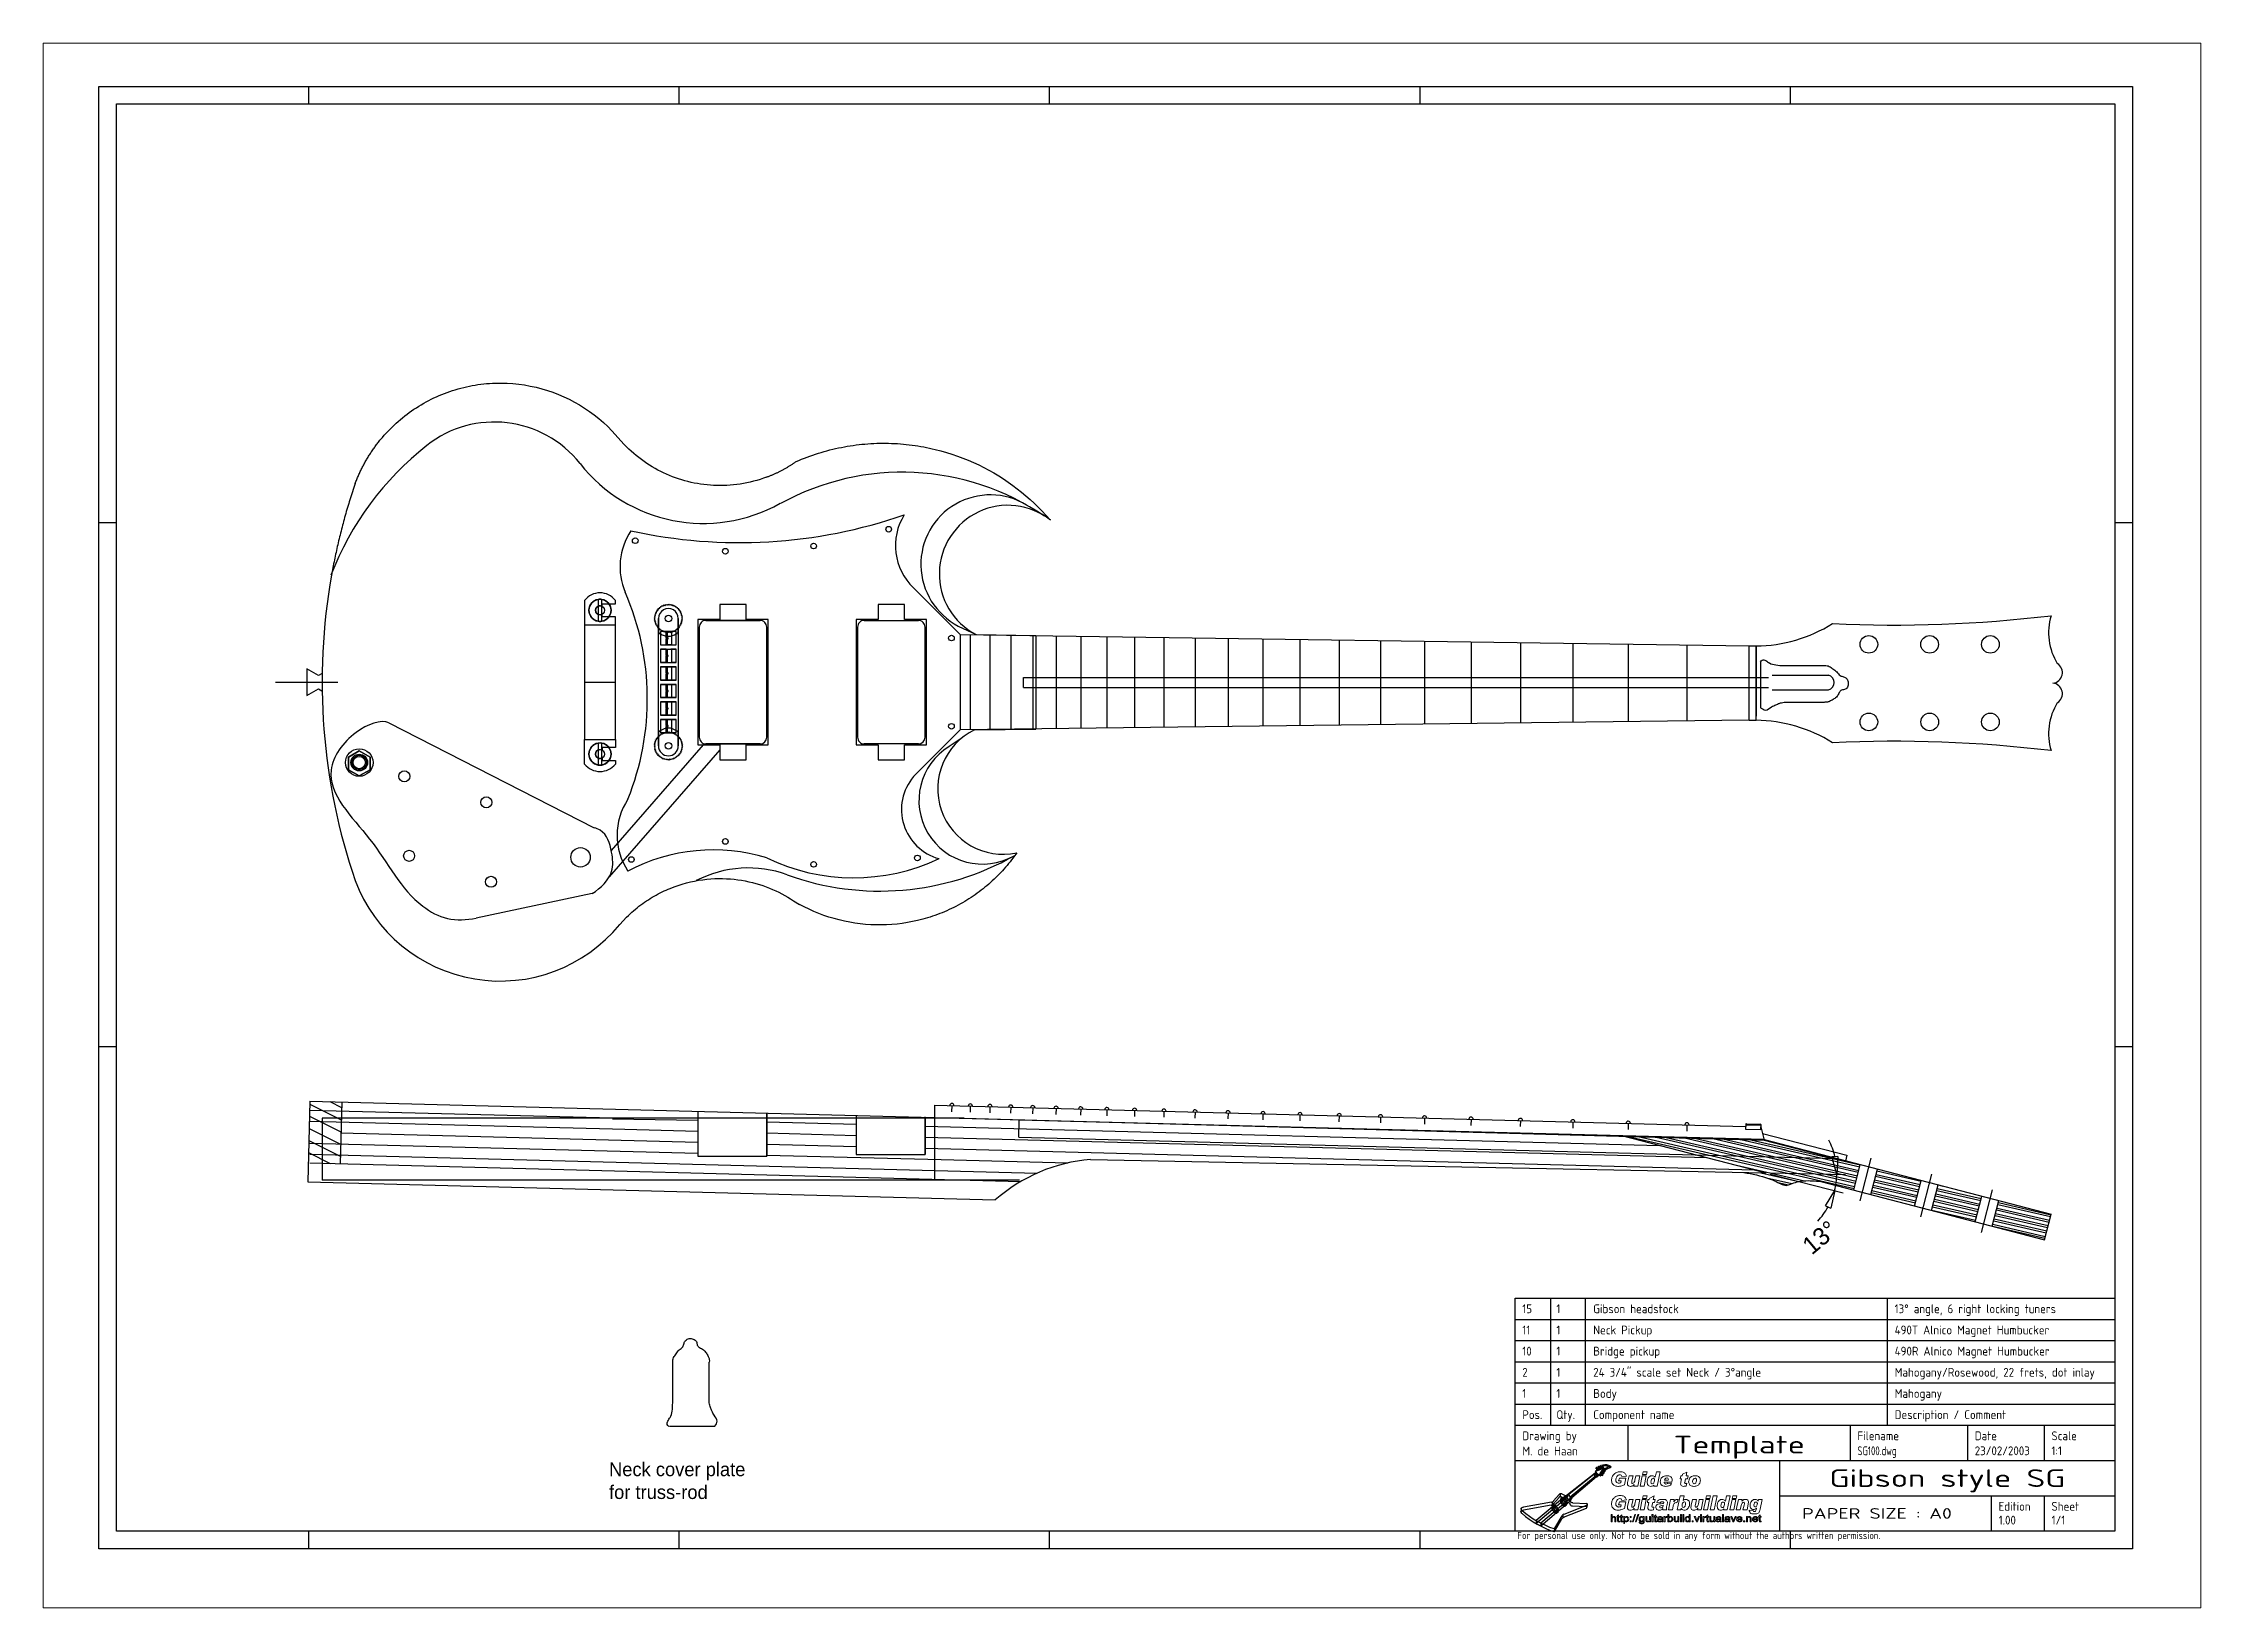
# Paper-space layout 'Layout1' of a CAD drawing. Extents: x 28 to 250, y 20 to 181.
# The model-space entities are those that its viewports show. They can reach past a viewport. Long polylines and large blocks are cut down to what shows.
import ezdxf
from ezdxf.enums import TextEntityAlignment as Align

# ---------------------------------------------------------------- set-up
doc = ezdxf.new("R2010")
doc.units = 0
doc.header["$LTSCALE"] = 10
for name, pattern in [('ACAD_ISO02W100', [15, 12, -3]), ('ACAD_ISO10W100', [18.5, 12, -3, 0.5, -3]), ('CENTER', [50.8, 31.75, -6.35, 6.35, -6.35])]:
    doc.linetypes.add(name, pattern=pattern)
doc.layers.get('0').update_dxf_attribs({"linetype": 'CONTINUOUS'})
doc.layers.get('DEFPOINTS').update_dxf_attribs({"linetype": 'CONTINUOUS'})
for name, color, linetype in [('COVERPLATES', 170, 'CONTINUOUS'), ('EXP_OUTLINE_BODY', 3, 'CONTINUOUS'), ('FRAME025', 7, 'CONTINUOUS'), ('FRAME050', 6, 'CONTINUOUS'), ('FRAME070', 5, 'CONTINUOUS'), ('FRETBOARD', 3, 'CONTINUOUS'), ('FRETS_22', 1, 'CONTINUOUS'), ('HATCH', 2, 'CONTINUOUS'), ('Jackson_Headstock_reversed', 1, 'CONTINUOUS'), ('KEN_LAWRENCE_HEADSTOCK', 34, 'CONTINUOUS'), ('KEN_LAWRENCE_PEGHEAD', 7, 'CONTINUOUS'), ('NECK', 1, 'CONTINUOUS'), ('neck2', 1, 'CONTINUOUS'), ('NUT', 4, 'CONTINUOUS'), ('PICKUP_CAVITY', 1, 'CONTINUOUS'), ('STRAP_RETAINERS_EXP', 6, 'CONTINUOUS'), ('TRUSSROD', 4, 'CONTINUOUS'), ('TRUSSROD_COVER', 1, 'CONTINUOUS'), ('tuners', 4, 'CONTINUOUS'), ('WM570---', 1, 'CONTINUOUS')]:
    doc.layers.add(name, color=color, linetype=linetype)
doc.styles.add('ISOCP', font='isocp.shx')
doc.dimstyles.new('ISO1', dxfattribs={"dimtxt": 10, "dimasz": 10, "dimexe": 5, "dimexo": 2.5, "dimgap": 2.5, "dimtad": 1, "dimtih": 1, "dimdec": 4, "dimdsep": 46, "dimtxsty": 'Standard', "dimcen": 10, "dimadec": 0, "dimazin": 0, "dimtfac": 1, "dimtdec": 4, "dimtmove": 0, "dimatfit": 3, "dimfxl": 0, "dimtvp": 4, "dimtolj": 1, "dimtzin": 0, "dimarcsym": 0})
pattern_1 = [(347, (0, 0), (0.71422, 3.093625), []), (347, (1.3463, 0.8412), (0.71422, 3.093625), [])]

psp = doc.layouts.get("Layout1")

msp = doc.modelspace()

# ---------------------------------------------------------------- texts
at = {"layer": 'COVERPLATES', "color": 7, "linetype": 'ACAD_ISO02W100'}
for s, p in [('Neck cover plate', (314.193, 51.117)), ('for truss-rod', (314.193, 38.177))]:
    msp.add_text(s, height=7.76416, dxfattribs=at).set_placement(p)

# ---------------------------------------------------------------- blocks, each defined once
blk = doc.blocks.new('_CLOSEDBLANK')
at = {"color": 0, "linetype": 'ByBlock'}
for p, q in [((-1, 0.17), (0, 0)), ((-1, 0.17), (-1, -0.17)), ((0, 0), (-1, -0.17))]:
    blk.add_line(p, q, dxfattribs=at)
blk = doc.blocks.new('*D1')
at = {"layer": 'DEFPOINTS', "color": 0}
for p in [(888.2, 244.3), (587.2, 230.7), (970.1, 223.1), (970.1, 223.1), (1010.2, 219.1)]:
    blk.add_point(p, dxfattribs=at)
at = {"layer": 'NECK', "color": 0}
for p, q in [((972.5, 222.4), (1013.9, 211.7)), ((972.6, 223), (1015.3, 222.2))]:
    blk.add_line(p, q, dxfattribs=at)
for start, end in [(13.1464, 27.4278), (345.5, 358.8649), (316.9371, 331.2185)]:
    blk.add_arc((970.1, 223.1), 40.2, start, end, dxfattribs=at)
at = {"layer": 'NECK', "color": 0, "xscale": 10, "yscale": 10, "zscale": 10}
for p, rotation in [((1010.3, 222.3), 276.0056361278954), ((1009.1, 213), 68.35927031224918)]:
    blk.add_blockref('_CLOSEDBLANK', p, dxfattribs=dict(at, rotation=rotation))
at = {"layer": 'NECK', "color": 0, "insert": (1000.7, 186.4), "char_height": 10, "attachment_point": 5, "rotation": 39.8131}
blk.add_mtext('\\A1;13%%d', dxfattribs=at)
blk = doc.blocks.new('A$C70AD4C9C')
at = {"layer": 'EXP_OUTLINE_BODY'}
blk.add_line((0, 86), (266, 0), dxfattribs=at)
at = {"layer": 'EXP_OUTLINE_BODY', "color": 3}
blk.add_line((160, 124), (275, 15), dxfattribs=at)
at = {"layer": 'EXP_OUTLINE_BODY'}
blk.add_arc((269, 9), 9.1, 252.0443, 46.835, dxfattribs=at)
blk = doc.blocks.new('drawingid')
at = {"color": 7, "lineweight": 0}
for p, q in [((-285.3, 29.8), (-285.4, 29.3)), ((-285.4, 29.3), (-285.4, 28.7)), ((-285.4, 28.7), (-285.4, 28.4)), ((-285.4, 28.4), (-285.3, 27.9)), ((-285.2, 30.3), (-285.3, 29.8)), ((-285.3, 27.9), (-285.2, 27.4)), ((-285, 30.7), (-285.2, 30.3)), ((-285.2, 27.4), (-285, 27)), ((-284.8, 31.2), (-285, 30.7)), ((-285, 27), (-284.7, 26.6)), ((-284.5, 31.7), (-284.8, 31.2)), ((-284.8, 31.2), (-284.8, 31.2)), ((-284.7, 26.6), (-284.4, 26.2)), ((-284.2, 32.1), (-284.5, 31.7)), ((-284.4, 26.2), (-284.2, 26)), ((-283.8, 32.4), (-284.2, 32.1)), ((-284.2, 26), (-283.8, 25.8)), ((-283.5, 32.7), (-283.8, 32.4)), ((-283.8, 25.8), (-283.4, 25.6)), ((-283, 33), (-283.5, 32.7)), ((-283.4, 25.6), (-282.9, 25.5)), ((-282.6, 33.2), (-283, 33)), ((-283, 28.9), (-282.9, 29.4)), ((-283, 28.7), (-283, 28.9)), ((-282.9, 28.2), (-283, 28.7)), ((-282.9, 29.4), (-282.8, 29.9)), ((-282.7, 27.7), (-282.9, 28.2)), ((-282.9, 25.5), (-282.4, 25.4)), ((-282.8, 29.9), (-282.6, 30.4)), ((-282.5, 27.6), (-282.7, 27.7)), ((-282.1, 33.4), (-282.6, 33.2)), ((-282.6, 30.4), (-282.4, 30.8)), ((-282.1, 27.3), (-282.5, 27.6)), ((-282.4, 30.9), (-282, 31.3)), ((-282.4, 30.8), (-282.4, 30.9)), ((-282.4, 25.4), (-281.8, 25.3)), ((-281.7, 33.5), (-282.1, 33.4)), ((-281.7, 27.1), (-282.1, 27.3)), ((-282, 31.3), (-281.7, 31.6)), ((-281.8, 25.3), (-281.5, 25.3)), ((-281.2, 33.6), (-281.7, 33.5)), ((-281.7, 31.6), (-281.3, 31.8)), ((-281.4, 27.1), (-281.7, 27.1)), ((-281.5, 25.3), (-281, 25.4)), ((-281, 30), (-281.4, 28.4)), ((-281.4, 28.4), (-279.9, 28.4)), ((-280.9, 27.2), (-281.4, 27.1)), ((-281.4, 27.1), (-281.4, 27.1)), ((-281.3, 31.8), (-280.8, 31.8)), ((-280.6, 33.6), (-281.2, 33.6)), ((-277.3, 30), (-281, 30)), ((-281, 25.4), (-280.5, 25.5)), ((-280.4, 27.3), (-280.9, 27.2)), ((-280.8, 31.8), (-280.4, 31.8)), ((-280.5, 33.6), (-280.6, 33.6)), ((-279.9, 33.6), (-280.5, 33.6)), ((-280.5, 25.5), (-280.1, 25.5)), ((-280.4, 31.8), (-280, 31.6)), ((-280.1, 27.5), (-280.4, 27.3)), ((-279.9, 28.4), (-280.1, 27.5)), ((-280.1, 25.5), (-279.6, 25.7)), ((-280, 31.6), (-279.7, 31.3)), ((-279.4, 33.5), (-279.9, 33.6)), ((-279.7, 31.3), (-279.5, 30.9)), ((-279.6, 25.7), (-279.1, 25.8)), ((-279.5, 30.9), (-277, 31.2)), ((-278.9, 33.4), (-279.4, 33.5)), ((-279.1, 25.8), (-278.6, 26)), ((-278.5, 33.2), (-278.9, 33.4)), ((-278.6, 26), (-278.1, 26.3)), ((-278.1, 33), (-278.5, 33.2)), ((-277.8, 32.7), (-278.1, 33)), ((-278.1, 26.3), (-277.3, 30)), ((-277.5, 32.4), (-277.8, 32.7)), ((-277.3, 32), (-277.5, 32.4)), ((-277.1, 31.5), (-277.3, 32)), ((-277, 31.2), (-277.1, 31.5)), ((-276.3, 27.1), (-276.4, 26.7)), ((-276.4, 26.7), (-276.4, 26.6)), ((-276.4, 26.6), (-276.3, 26.2)), ((-276.1, 28.2), (-276.3, 27.6)), ((-276.3, 27.6), (-276.3, 27.1)), ((-276.3, 26.2), (-276, 25.8)), ((-275.5, 31.3), (-276.1, 28.2)), ((-276, 25.8), (-275.8, 25.6)), ((-275.8, 25.6), (-275.3, 25.4)), ((-273.2, 31.3), (-275.5, 31.3)), ((-275.3, 25.4), (-274.8, 25.3)), ((-274.8, 25.3), (-274.7, 25.3)), ((-274.7, 25.3), (-274.2, 25.4)), ((-274.2, 25.4), (-273.8, 25.5)), ((-274, 27.8), (-273.9, 28.4)), ((-274, 27.7), (-274, 27.8)), ((-274, 27.5), (-274, 27.7)), ((-273.9, 27), (-274, 27.5)), ((-274, 27.5), (-274, 27.5)), ((-273.9, 28.4), (-273.2, 31.3)), ((-273.6, 27), (-273.9, 27)), ((-273.8, 25.5), (-273.3, 25.7)), ((-273.1, 27.1), (-273.6, 27)), ((-273.3, 25.7), (-272.9, 26)), ((-272.7, 27.4), (-273.1, 27.1)), ((-272.9, 26), (-272.5, 26.4)), ((-272.5, 27.8), (-272.7, 27.4)), ((-272.7, 27.4), (-272.7, 27.4)), ((-272.5, 26.4), (-272.7, 25.5)), ((-272.7, 25.5), (-270.6, 25.5)), ((-272.3, 28.3), (-272.5, 27.8)), ((-272.5, 26.4), (-272.5, 26.4)), ((-272.2, 28.8), (-272.3, 28.3)), ((-271.6, 31.3), (-272.2, 28.8)), ((-269.4, 31.3), (-271.6, 31.3)), ((-270.6, 25.5), (-269.4, 31.3)), ((-268, 31.3), (-269.2, 25.5)), ((-269.2, 25.5), (-267, 25.5)), ((-265.8, 31.3), (-268, 31.3)), ((-267.5, 33.5), (-267.8, 32)), ((-267.8, 32), (-265.6, 32)), ((-265.3, 33.5), (-267.5, 33.5)), ((-267, 25.5), (-265.8, 31.3)), ((-265.6, 32), (-265.3, 33.5)), ((-265.1, 28.8), (-265.2, 28.3)), ((-265.2, 28.3), (-265.2, 27.7)), ((-265.2, 27.7), (-265.2, 27.3)), ((-265.2, 27.3), (-265.1, 26.8)), ((-265, 29.3), (-265.1, 28.8)), ((-265.1, 26.8), (-265, 26.4)), ((-264.8, 29.7), (-265, 29.3)), ((-265, 26.4), (-264.7, 26)), ((-264.6, 30.1), (-264.8, 29.7)), ((-264.7, 26), (-264.6, 25.8)), ((-264.4, 30.3), (-264.6, 30.1)), ((-264.6, 25.8), (-264.2, 25.6)), ((-264.1, 30.7), (-264.4, 30.3)), ((-264.2, 25.6), (-263.7, 25.4)), ((-263.7, 31), (-264.1, 30.7)), ((-263.3, 31.3), (-263.7, 31)), ((-263.7, 25.4), (-263.2, 25.3)), ((-262.9, 31.4), (-263.3, 31.3)), ((-263.2, 25.3), (-262.8, 25.4)), ((-263.1, 27.8), (-263, 28.4)), ((-263, 27.3), (-263.1, 27.8)), ((-263.1, 27.8), (-263.1, 27.8)), ((-263, 28.4), (-262.9, 28.9)), ((-262.9, 27.1), (-263, 27.3)), ((-262.5, 31.4), (-262.9, 31.4)), ((-262.9, 28.9), (-262.7, 29.3)), ((-262.4, 26.8), (-262.9, 27.1)), ((-262.8, 25.4), (-262.3, 25.5)), ((-262.7, 29.3), (-262.6, 29.4)), ((-262.6, 29.4), (-262.3, 29.8)), ((-261.9, 31.4), (-262.5, 31.4)), ((-262.3, 26.8), (-262.4, 26.8)), ((-262.3, 29.8), (-261.9, 29.9)), ((-261.9, 26.9), (-262.3, 26.8)), ((-262.3, 25.5), (-261.9, 25.7)), ((-262.3, 25.5), (-262.3, 25.5)), ((-261.5, 31.2), (-261.9, 31.4)), ((-261.9, 29.9), (-261.7, 29.9)), ((-261.5, 27.2), (-261.9, 26.9)), ((-261.9, 25.7), (-261.5, 26.1)), ((-261.7, 29.9), (-261.3, 29.7)), ((-261.1, 31), (-261.5, 31.2)), ((-261.4, 27.5), (-261.5, 27.2)), ((-261.5, 26.1), (-261.4, 26.1)), ((-261.4, 26.1), (-261.5, 25.5)), ((-261.5, 25.5), (-259.5, 25.5)), ((-261.2, 28), (-261.4, 27.5)), ((-261.3, 29.7), (-261.1, 29.4)), ((-261.1, 28.5), (-261.2, 28)), ((-260.7, 30.6), (-261.1, 31)), ((-261.1, 29.4), (-261, 28.9)), ((-261, 28.9), (-261.1, 28.5)), ((-260.6, 30.5), (-260.7, 30.6)), ((-260, 33.5), (-260.6, 30.5)), ((-257.8, 33.5), (-260, 33.5)), ((-259.5, 25.5), (-257.8, 33.5)), ((-257.7, 28.5), (-257.8, 28)), ((-257.8, 28), (-257.8, 27.9)), ((-257.8, 27.9), (-257.7, 27.4)), ((-257.6, 29), (-257.7, 28.5)), ((-257.7, 27.4), (-257.6, 26.9)), ((-257.4, 29.5), (-257.6, 29)), ((-257.6, 26.9), (-257.4, 26.5)), ((-257.2, 29.9), (-257.4, 29.5)), ((-257.4, 26.5), (-257.1, 26.1)), ((-256.9, 30.3), (-257.2, 29.9)), ((-257.1, 26.1), (-257, 26)), ((-257, 26), (-256.7, 25.8)), ((-256.5, 30.6), (-256.9, 30.3)), ((-256.7, 25.8), (-256.3, 25.6)), ((-256.1, 30.9), (-256.5, 30.6)), ((-256.3, 25.6), (-255.8, 25.5)), ((-255.6, 31.2), (-256.1, 30.9)), ((-255.8, 25.5), (-255.2, 25.4)), ((-255.4, 31.2), (-255.6, 31.2)), ((-255.5, 27.3), (-255.6, 27.8)), ((-255.6, 27.8), (-251.2, 27.8)), ((-255.3, 26.9), (-255.5, 27.3)), ((-254.9, 31.3), (-255.4, 31.2)), ((-255.4, 28.9), (-255.2, 29.4)), ((-253.3, 28.9), (-255.4, 28.9)), ((-255.4, 28.9), (-255.4, 28.9)), ((-254.9, 26.7), (-255.3, 26.9)), ((-255.2, 29.4), (-254.9, 29.8)), ((-255.2, 25.4), (-254.6, 25.3)), ((-254.4, 31.4), (-254.9, 31.3)), ((-254.9, 29.8), (-254.6, 30)), ((-254.6, 26.6), (-254.9, 26.7)), ((-254.6, 30), (-254.1, 30.1)), ((-254.1, 26.7), (-254.6, 26.6)), ((-254.6, 25.3), (-254.1, 25.4)), ((-254.1, 31.4), (-254.4, 31.4)), ((-253.5, 31.4), (-254.1, 31.4)), ((-254.1, 30.1), (-253.9, 30.1)), ((-253.7, 27), (-254.1, 26.7)), ((-254.1, 25.4), (-253.6, 25.4)), ((-253.9, 30.1), (-253.5, 29.9)), ((-253.5, 27.2), (-253.7, 27)), ((-253.6, 25.4), (-253.1, 25.6)), ((-252.9, 31.3), (-253.5, 31.4)), ((-253.5, 29.9), (-253.3, 29.7)), ((-251.4, 27), (-253.5, 27.2)), ((-253.3, 29.7), (-253.2, 29.2)), ((-253.2, 29.2), (-253.3, 28.9)), ((-253.1, 25.6), (-252.7, 25.7)), ((-252.5, 31.1), (-252.9, 31.3)), ((-252.7, 25.7), (-252.4, 25.9)), ((-252.1, 30.9), (-252.5, 31.1)), ((-252.4, 25.9), (-252, 26.1)), ((-251.8, 30.7), (-252.1, 30.9)), ((-252, 26.1), (-251.7, 26.5)), ((-251.4, 30.3), (-251.8, 30.7)), ((-251.7, 26.5), (-251.4, 27)), ((-251.2, 29.9), (-251.4, 30.3)), ((-251.1, 29.4), (-251.2, 29.9)), ((-251.2, 28), (-251.1, 28.6)), ((-251.2, 27.8), (-251.2, 28)), ((-251.1, 29), (-251.1, 29.4)), ((-251.1, 28.6), (-251.1, 29)), ((-246.2, 31.3), (-246.5, 29.7)), ((-246.5, 29.7), (-245.7, 29.7)), ((-246.2, 27.1), (-246.3, 26.8)), ((-246.3, 26.8), (-246.3, 26.7)), ((-246.3, 26.7), (-246.2, 26.2)), ((-245.4, 31.3), (-246.2, 31.3)), ((-246.1, 27.7), (-246.2, 27.1)), ((-246.2, 26.2), (-245.9, 25.8)), ((-245.7, 29.7), (-246.1, 27.7)), ((-245.9, 25.8), (-245.6, 25.6)), ((-245.6, 25.6), (-245.1, 25.4)), ((-245.2, 32.2), (-245.4, 31.3)), ((-242.7, 33.4), (-245.2, 32.2)), ((-245.1, 25.4), (-244.6, 25.3)), ((-244.6, 25.3), (-244.2, 25.4)), ((-244.2, 25.4), (-243.7, 25.4)), ((-244, 27.4), (-243.9, 27.6)), ((-243.8, 27), (-244, 27.4)), ((-243.9, 27.6), (-243.5, 29.7)), ((-243.4, 27), (-243.8, 27)), ((-243.7, 25.4), (-243.1, 25.5)), ((-243.5, 29.7), (-242.3, 29.7)), ((-243, 27), (-243.4, 27)), ((-243.1, 31.3), (-242.7, 33.4)), ((-242, 31.3), (-243.1, 31.3)), ((-243.1, 25.5), (-242.8, 27.1)), ((-242.8, 27.1), (-243, 27)), ((-242.3, 29.7), (-242, 31.3)), ((-241.6, 28.5), (-241.7, 28)), ((-241.7, 28), (-241.7, 27.9)), ((-241.7, 27.9), (-241.6, 27.4)), ((-241.5, 28.9), (-241.6, 28.5)), ((-241.6, 27.4), (-241.5, 26.9)), ((-241.4, 29.4), (-241.5, 28.9)), ((-241.5, 26.9), (-241.3, 26.5)), ((-241.2, 29.7), (-241.4, 29.4)), ((-241.3, 26.5), (-241, 26.1)), ((-241, 30.1), (-241.2, 29.7)), ((-240.6, 30.5), (-241, 30.1)), ((-241, 26.1), (-240.7, 25.8)), ((-240.7, 25.8), (-240.3, 25.6)), ((-240.3, 30.8), (-240.6, 30.5)), ((-240, 30.9), (-240.3, 30.8)), ((-240.3, 25.6), (-239.8, 25.5)), ((-239.6, 31.1), (-240, 30.9)), ((-239.8, 25.5), (-239.3, 25.4)), ((-239.1, 31.3), (-239.6, 31.1)), ((-239.5, 28.3), (-239.4, 28.8)), ((-239.5, 28), (-239.5, 28.3)), ((-239.4, 27.5), (-239.5, 28)), ((-239.4, 28.8), (-239.2, 29.3)), ((-239.2, 27.2), (-239.4, 27.5)), ((-239.3, 25.4), (-238.7, 25.3)), ((-239.2, 29.3), (-239, 29.5)), ((-238.8, 26.9), (-239.2, 27.2)), ((-238.6, 31.4), (-239.1, 31.3)), ((-239, 29.5), (-238.6, 29.8)), ((-238.6, 26.8), (-238.8, 26.9)), ((-238.7, 25.3), (-238.6, 25.3)), ((-238, 31.4), (-238.6, 31.4)), ((-238.6, 29.8), (-238.1, 29.9)), ((-238.1, 26.9), (-238.6, 26.8)), ((-238.6, 25.3), (-238.1, 25.4)), ((-238.1, 29.9), (-237.9, 29.9)), ((-237.7, 27.2), (-238.1, 26.9)), ((-238.1, 25.4), (-237.6, 25.5)), ((-238, 31.4), (-238, 31.4)), ((-237.4, 31.4), (-238, 31.4)), ((-237.9, 29.9), (-237.5, 29.7)), ((-237.6, 27.5), (-237.7, 27.2)), ((-237.4, 27.9), (-237.6, 27.5)), ((-237.6, 25.5), (-237.1, 25.6)), ((-237.5, 29.7), (-237.3, 29.4)), ((-236.9, 31.3), (-237.4, 31.4)), ((-237.2, 28.4), (-237.4, 27.9)), ((-237.3, 29.4), (-237.2, 28.9)), ((-237.2, 28.9), (-237.2, 28.4)), ((-237.1, 25.6), (-236.7, 25.8)), ((-236.5, 31.1), (-236.9, 31.3)), ((-236.7, 25.8), (-236.4, 26)), ((-236.1, 30.9), (-236.5, 31.1)), ((-236.4, 26), (-236, 26.3)), ((-235.8, 30.6), (-236.1, 30.9)), ((-236, 26.3), (-235.7, 26.7)), ((-235.4, 30.2), (-235.8, 30.6)), ((-235.7, 26.7), (-235.4, 27.1)), ((-235.2, 29.8), (-235.4, 30.2)), ((-235.4, 27.3), (-235.2, 27.8)), ((-235.4, 27.1), (-235.4, 27.3)), ((-235.1, 29.3), (-235.2, 29.8)), ((-235.2, 27.8), (-235.1, 28.3)), ((-235, 28.8), (-235.1, 29.3)), ((-235.1, 28.3), (-235, 28.8)), ((-235, 28.8), (-235, 28.8)), ((-285.3, 16.3), (-285.4, 15.8)), ((-285.4, 15.8), (-285.4, 15.3)), ((-285.4, 15.3), (-285.4, 14.9)), ((-285.4, 14.9), (-285.3, 14.4)), ((-285.2, 16.8), (-285.3, 16.3)), ((-285.3, 14.4), (-285.2, 13.9)), ((-285, 17.3), (-285.2, 16.8)), ((-285.2, 13.9), (-285, 13.5)), ((-284.8, 17.7), (-285, 17.3)), ((-285, 13.5), (-284.7, 13.1)), ((-284.5, 18.2), (-284.8, 17.8)), ((-284.8, 17.8), (-284.8, 17.7)), ((-284.7, 13.1), (-284.4, 12.8)), ((-284.2, 18.6), (-284.5, 18.2)), ((-284.4, 12.8), (-284.2, 12.6)), ((-283.8, 18.9), (-284.2, 18.6)), ((-284.2, 12.6), (-283.8, 12.3)), ((-283.5, 19.3), (-283.8, 18.9)), ((-283.8, 12.3), (-283.4, 12.1)), ((-283, 19.5), (-283.5, 19.3)), ((-282.6, 19.7), (-283, 19.5)), ((-283, 15.4), (-282.9, 16)), ((-283, 15.2), (-283, 15.4)), ((-282.9, 14.7), (-283, 15.2)), ((-282.9, 16), (-282.8, 16.4)), ((-282.7, 14.3), (-282.9, 14.7)), ((-282.8, 16.4), (-282.6, 16.9)), ((-282.5, 14.1), (-282.7, 14.3)), ((-282.1, 19.9), (-282.6, 19.7)), ((-282.6, 16.9), (-282.4, 17.4)), ((-282.1, 13.8), (-282.5, 14.1)), ((-282.4, 17.4), (-282, 17.8)), ((-282.4, 17.4), (-282.4, 17.4)), ((-281.7, 20), (-282.1, 19.9)), ((-281.7, 13.7), (-282.1, 13.8)), ((-282, 17.8), (-281.7, 18.1)), ((-281.2, 20.1), (-281.7, 20)), ((-281.7, 18.1), (-281.3, 18.3)), ((-281.4, 13.6), (-281.7, 13.7)), ((-281, 16.6), (-281.4, 14.9)), ((-281.4, 14.9), (-279.9, 14.9)), ((-280.9, 13.7), (-281.4, 13.6)), ((-281.4, 13.6), (-281.4, 13.6)), ((-281.3, 18.3), (-280.8, 18.4)), ((-280.6, 20.1), (-281.2, 20.1)), ((-277.3, 16.6), (-281, 16.6)), ((-280.4, 13.8), (-280.9, 13.7)), ((-280.8, 18.4), (-280.4, 18.3)), ((-280.5, 20.1), (-280.6, 20.1)), ((-279.9, 20.1), (-280.5, 20.1)), ((-280.4, 18.3), (-280, 18.2)), ((-280.1, 14), (-280.4, 13.8)), ((-279.9, 14.9), (-280.1, 14)), ((-280, 18.2), (-279.7, 17.9)), ((-279.4, 20), (-279.9, 20.1)), ((-279.7, 17.9), (-279.5, 17.4)), ((-279.6, 12.2), (-279.1, 12.4)), ((-279.5, 17.4), (-277, 17.7)), ((-278.9, 19.9), (-279.4, 20)), ((-279.1, 12.4), (-278.6, 12.6)), ((-278.5, 19.7), (-278.9, 19.9)), ((-278.6, 12.6), (-278.1, 12.8)), ((-278.1, 19.5), (-278.5, 19.7)), ((-277.8, 19.2), (-278.1, 19.5)), ((-278.1, 12.8), (-277.3, 16.6)), ((-277.5, 18.9), (-277.8, 19.2)), ((-277.3, 18.5), (-277.5, 18.9)), ((-277.1, 18.1), (-277.3, 18.5)), ((-277, 17.7), (-277.1, 18.1)), ((-276.3, 13.6), (-276.4, 13.3)), ((-276.4, 13.3), (-276.4, 13.2)), ((-276.4, 13.2), (-276.3, 12.7)), ((-276.1, 14.7), (-276.3, 14.1)), ((-276.3, 14.1), (-276.3, 13.6)), ((-276.3, 12.7), (-276, 12.3)), ((-275.5, 17.8), (-276.1, 14.7)), ((-276, 12.3), (-275.8, 12.1)), ((-273.2, 17.8), (-275.5, 17.8)), ((-274, 14.4), (-273.9, 15)), ((-274, 14.2), (-274, 14.4)), ((-274, 14), (-274, 14.2)), ((-273.9, 13.6), (-274, 14)), ((-274, 14), (-274, 14)), ((-273.9, 15), (-273.2, 17.8)), ((-273.6, 13.5), (-273.9, 13.6)), ((-273.8, 12.1), (-273.3, 12.3)), ((-273.1, 13.6), (-273.6, 13.5)), ((-273.3, 12.3), (-272.9, 12.5)), ((-272.7, 13.9), (-273.1, 13.6)), ((-272.9, 12.5), (-272.5, 12.9)), ((-272.5, 14.3), (-272.7, 14)), ((-272.7, 14), (-272.7, 13.9)), ((-272.5, 12.9), (-272.7, 12)), ((-272.3, 14.8), (-272.5, 14.3)), ((-272.5, 12.9), (-272.5, 12.9)), ((-272.2, 15.3), (-272.3, 14.8)), ((-271.6, 17.8), (-272.2, 15.3)), ((-269.4, 17.8), (-271.6, 17.8)), ((-270.6, 12), (-269.4, 17.8)), ((-268, 17.8), (-269.2, 12)), ((-265.8, 17.8), (-268, 17.8)), ((-267.5, 20), (-267.8, 18.5)), ((-267.8, 18.5), (-265.6, 18.5)), ((-265.3, 20), (-267.5, 20)), ((-267, 12), (-265.8, 17.8)), ((-265.6, 18.5), (-265.3, 20)), ((-264.8, 17.8), (-265.1, 16.2)), ((-265.1, 16.2), (-264.3, 16.2)), ((-264.8, 13.7), (-264.9, 13.3)), ((-264.9, 13.3), (-264.9, 13.2)), ((-264.9, 13.2), (-264.8, 12.8)), ((-264, 17.8), (-264.8, 17.8)), ((-264.7, 14.2), (-264.8, 13.7)), ((-264.8, 12.8), (-264.5, 12.3)), ((-264.3, 16.2), (-264.7, 14.2)), ((-264.5, 12.3), (-264.2, 12.1)), ((-263.8, 18.7), (-264, 17.8)), ((-261.3, 19.9), (-263.8, 18.7)), ((-262.6, 13.9), (-262.5, 14.2)), ((-262.4, 13.6), (-262.6, 13.9)), ((-262.5, 14.2), (-262.1, 16.2)), ((-262.1, 13.5), (-262.4, 13.6)), ((-262.1, 16.2), (-261, 16.2)), ((-261.6, 13.5), (-262.1, 13.5)), ((-261.8, 17.8), (-261.3, 19.9)), ((-260.6, 17.8), (-261.8, 17.8)), ((-261.7, 12), (-261.4, 13.6)), ((-261.4, 13.6), (-261.6, 13.5)), ((-261, 16.2), (-260.6, 17.8)), ((-260.3, 14.1), (-260.4, 13.6)), ((-260.4, 13.6), (-260.4, 13.3)), ((-260.4, 13.3), (-260.2, 12.8)), ((-260.1, 14.5), (-260.3, 14.1)), ((-260.2, 12.8), (-259.9, 12.4)), ((-260, 14.7), (-260.1, 14.5)), ((-259.6, 15), (-260, 14.7)), ((-259.9, 12.4), (-259.8, 12.3)), ((-259.6, 16.7), (-259.8, 16.2)), ((-259.8, 16.2), (-257.7, 16)), ((-259.8, 12.3), (-259.4, 12)), ((-259.3, 17.1), (-259.6, 16.7)), ((-259.1, 15.2), (-259.6, 15)), ((-258.9, 17.4), (-259.3, 17.1)), ((-258.9, 15.3), (-259.1, 15.2)), ((-258.8, 17.5), (-258.9, 17.4)), ((-258.5, 15.4), (-258.9, 15.3)), ((-258.5, 17.7), (-258.8, 17.5)), ((-258, 17.8), (-258.5, 17.7)), ((-258, 15.5), (-258.5, 15.4)), ((-258.2, 13.7), (-258, 14.1)), ((-258, 13.3), (-258.2, 13.7)), ((-258.2, 13.7), (-258.2, 13.7)), ((-257.5, 17.9), (-258, 17.8)), ((-257.4, 15.5), (-258, 15.5)), ((-258, 14.1), (-257.8, 14.2)), ((-257.6, 13.1), (-258, 13.3)), ((-257.8, 14.2), (-257.5, 14.3)), ((-257.7, 16), (-257.6, 16.2)), ((-257.6, 16.2), (-257.3, 16.5)), ((-257.5, 13.1), (-257.6, 13.1)), ((-257, 17.9), (-257.5, 17.9)), ((-257.5, 14.3), (-256.9, 14.5)), ((-257.1, 13.2), (-257.5, 13.1)), ((-257.2, 15.5), (-257.4, 15.5)), ((-257.3, 16.5), (-257.2, 16.5)), ((-257.2, 16.5), (-256.6, 16.6)), ((-256.5, 15.6), (-257.2, 15.5)), ((-257.2, 12.1), (-256.8, 12.3)), ((-256.7, 13.4), (-257.1, 13.2)), ((-256.6, 17.9), (-257, 17.9)), ((-256.9, 14.5), (-256.2, 14.6)), ((-256.8, 12.3), (-256.4, 12.7)), ((-256.4, 13.8), (-256.7, 13.4)), ((-255.9, 17.9), (-256.6, 17.9)), ((-256.6, 16.6), (-256.5, 16.6)), ((-256.5, 16.6), (-256.1, 16.5)), ((-256.1, 15.7), (-256.5, 15.6)), ((-256.2, 14.2), (-256.4, 13.8)), ((-256.4, 12.7), (-256.4, 12.5)), ((-256.4, 12.5), (-256.3, 12)), ((-256.2, 14.6), (-256.2, 14.2)), ((-256.1, 16.5), (-255.8, 16.1)), ((-255.9, 15.7), (-256.1, 15.7)), ((-255.4, 17.9), (-255.9, 17.9)), ((-255.8, 16.1), (-255.9, 15.7)), ((-254.9, 17.8), (-255.4, 17.9)), ((-254.5, 17.6), (-254.9, 17.8)), ((-254.3, 17.5), (-254.5, 17.6)), ((-254, 17.2), (-254.3, 17.5)), ((-254.3, 13.3), (-254.2, 13.8)), ((-254.3, 12.9), (-254.3, 13.3)), ((-254.3, 12.8), (-254.3, 12.9)), ((-254.2, 12.3), (-254.3, 12.8)), ((-254.2, 13.8), (-254, 14.5)), ((-254.1, 12), (-254.2, 12.3)), ((-253.8, 16.7), (-254, 17.2)), ((-254, 14.5), (-253.9, 14.8)), ((-253.9, 14.8), (-253.8, 15.4)), ((-253.7, 16.3), (-253.8, 16.7)), ((-253.8, 15.4), (-253.7, 15.9)), ((-253.7, 15.9), (-253.7, 16.3)), ((-251.9, 17.8), (-253.2, 12)), ((-249.9, 17.8), (-251.9, 17.8)), ((-250.9, 12), (-250.5, 14.2)), ((-250.5, 14.3), (-250.3, 14.8)), ((-250.5, 14.2), (-250.5, 14.3)), ((-250.3, 14.8), (-250.1, 15.3)), ((-250.1, 16.7), (-249.9, 17.8)), ((-249.7, 17.1), (-250.1, 16.6)), ((-250.1, 16.6), (-250.1, 16.7)), ((-250.1, 15.3), (-249.9, 15.6)), ((-249.9, 15.6), (-249.7, 15.8)), ((-249.4, 17.5), (-249.7, 17.1)), ((-249.7, 15.8), (-249.3, 16)), ((-249.2, 17.7), (-249.4, 17.5)), ((-249.3, 16), (-248.8, 16.1)), ((-248.7, 17.9), (-249.2, 17.7)), ((-248.8, 16.1), (-248.4, 16)), ((-248.3, 17.9), (-248.7, 17.9)), ((-248.4, 16), (-247.6, 17.8)), ((-247.8, 17.9), (-248.3, 17.9)), ((-246.5, 20), (-248.2, 12)), ((-247.6, 17.8), (-247.8, 17.9)), ((-244.3, 20), (-246.5, 20)), ((-246.1, 12), (-245.9, 13)), ((-245.9, 13), (-245.7, 12.6)), ((-245.7, 12.6), (-245.4, 12.3)), ((-245.4, 14.9), (-245.3, 15.4)), ((-245.4, 14.4), (-245.4, 14.9)), ((-245.3, 13.9), (-245.4, 14.4)), ((-245.4, 12.3), (-245, 12.1)), ((-245.3, 15.4), (-245.1, 15.8)), ((-245.2, 13.6), (-245.3, 13.9)), ((-244.7, 13.4), (-245.2, 13.6)), ((-245.1, 15.8), (-245, 16)), ((-245, 16), (-244.6, 16.4)), ((-244.9, 17.4), (-244.3, 20)), ((-244.4, 17.7), (-244.9, 17.4)), ((-244.6, 13.4), (-244.7, 13.4)), ((-244.6, 16.4), (-244.2, 16.5)), ((-244.2, 13.5), (-244.6, 13.4)), ((-244.1, 17.8), (-244.4, 17.7)), ((-244.2, 16.5), (-244.1, 16.5)), ((-243.8, 13.9), (-244.2, 13.5)), ((-243.7, 17.9), (-244.1, 17.8)), ((-244.1, 16.5), (-243.7, 16.4)), ((-243.7, 14), (-243.8, 13.9)), ((-243.2, 17.9), (-243.7, 17.9)), ((-243.7, 16.4), (-243.5, 16)), ((-243.6, 14.4), (-243.7, 14)), ((-243.4, 14.9), (-243.6, 14.4)), ((-243.5, 16), (-243.4, 15.5)), ((-243.4, 15.5), (-243.4, 15.4)), ((-243.4, 15.4), (-243.4, 14.9)), ((-242.7, 17.9), (-243.2, 17.9)), ((-243.1, 12), (-242.7, 12.3)), ((-242.3, 17.7), (-242.7, 17.9)), ((-242.7, 12.3), (-242.3, 12.6)), ((-241.9, 17.4), (-242.3, 17.7)), ((-242.3, 12.6), (-242, 13)), ((-242, 13), (-241.9, 13.1)), ((-241.7, 17.3), (-241.9, 17.4)), ((-241.9, 13.1), (-241.7, 13.6)), ((-241.5, 16.9), (-241.7, 17.3)), ((-241.7, 13.6), (-241.5, 14)), ((-241.3, 16.4), (-241.5, 16.9)), ((-241.5, 14), (-241.3, 14.5)), ((-241.3, 15.9), (-241.3, 16.4)), ((-241.2, 15.5), (-241.3, 15.9)), ((-241.3, 15), (-241.2, 15.5)), ((-241.3, 14.5), (-241.3, 15)), ((-240.3, 14.1), (-240.4, 13.6)), ((-240.4, 13.6), (-240.4, 13.3)), ((-240.4, 13.3), (-240.4, 13.2)), ((-240.4, 13.2), (-240.3, 12.7)), ((-240.2, 14.7), (-240.3, 14.1)), ((-240.3, 12.7), (-240, 12.3)), ((-239.5, 17.8), (-240.2, 14.7)), ((-240, 12.3), (-239.8, 12.1)), ((-237.3, 17.8), (-239.5, 17.8)), ((-238, 14.4), (-237.9, 15)), ((-238, 14.2), (-238, 14.4)), ((-238, 14), (-238, 14.2)), ((-237.9, 13.6), (-238, 14)), ((-238, 14), (-238, 14)), ((-237.9, 15), (-237.3, 17.8)), ((-237.6, 13.5), (-237.9, 13.6)), ((-237.8, 12.1), (-237.3, 12.3)), ((-237.2, 13.6), (-237.6, 13.5)), ((-237.3, 12.3), (-236.9, 12.5)), ((-236.8, 13.9), (-237.2, 13.6)), ((-236.9, 12.5), (-236.6, 12.9)), ((-236.7, 14), (-236.8, 13.9)), ((-236.5, 14.3), (-236.7, 14)), ((-236.5, 12.9), (-236.7, 12)), ((-236.6, 12.9), (-236.5, 12.9)), ((-236.3, 14.8), (-236.5, 14.3)), ((-236.2, 15.3), (-236.3, 14.8)), ((-235.7, 17.8), (-236.2, 15.3)), ((-233.4, 17.8), (-235.7, 17.8)), ((-234.7, 12), (-233.4, 17.8)), ((-232, 17.8), (-233.3, 12)), ((-229.8, 17.8), (-232, 17.8)), ((-231.6, 20), (-231.9, 18.5)), ((-231.9, 18.5), (-229.6, 18.5)), ((-229.3, 20), (-231.6, 20)), ((-231, 12), (-229.8, 17.8)), ((-229.6, 18.5), (-229.3, 20)), ((-229.5, 12), (-227.8, 20)), ((-227.8, 20), (-225.6, 20)), ((-225.6, 20), (-227.3, 12)), ((-225.6, 20), (-225.6, 20)), ((-225.4, 15.3), (-225.5, 14.8)), ((-225.5, 14.8), (-225.5, 14.3)), ((-225.5, 14.3), (-225.5, 13.9)), ((-225.5, 13.9), (-225.4, 13.4)), ((-225.3, 15.8), (-225.4, 15.3)), ((-225.4, 13.4), (-225.3, 12.9)), ((-225.1, 16.2), (-225.3, 15.8)), ((-225.3, 12.9), (-225, 12.5)), ((-224.9, 16.7), (-225.1, 16.2)), ((-225, 12.5), (-224.9, 12.4)), ((-224.8, 16.8), (-224.9, 16.7)), ((-224.9, 12.4), (-224.5, 12.1)), ((-224.4, 17.3), (-224.8, 16.8)), ((-224, 17.6), (-224.4, 17.3)), ((-223.6, 17.8), (-224, 17.6)), ((-223.2, 17.9), (-223.6, 17.8)), ((-223.4, 14.4), (-223.3, 14.9)), ((-223.4, 14.3), (-223.4, 14.4)), ((-223.3, 13.8), (-223.4, 14.3)), ((-223.3, 14.9), (-223.2, 15.4)), ((-223.2, 13.6), (-223.3, 13.8)), ((-222.8, 17.9), (-223.2, 17.9)), ((-223.2, 15.4), (-223, 15.8)), ((-222.8, 13.3), (-223.2, 13.6)), ((-223, 16), (-222.6, 16.3)), ((-223, 15.8), (-223, 16)), ((-222.3, 17.9), (-222.8, 17.9)), ((-222.6, 13.3), (-222.8, 13.3)), ((-222.6, 16.3), (-222.2, 16.4)), ((-222.2, 13.4), (-222.6, 13.3)), ((-222.6, 12), (-222.2, 12.3)), ((-221.8, 17.7), (-222.3, 17.9)), ((-222.2, 16.4), (-222, 16.4)), ((-221.8, 13.7), (-222.2, 13.4)), ((-222.2, 12.3), (-221.8, 12.6)), ((-222, 16.4), (-221.6, 16.2)), ((-221.7, 12.6), (-221.9, 12)), ((-221.4, 17.5), (-221.8, 17.7)), ((-221.7, 14), (-221.8, 13.7)), ((-221.8, 12.6), (-221.7, 12.6)), ((-221.5, 14.5), (-221.7, 14)), ((-221.6, 16.2), (-221.4, 16)), ((-221.4, 15), (-221.5, 14.5)), ((-221.1, 17.2), (-221.4, 17.5)), ((-221.4, 16), (-221.3, 15.4)), ((-221.3, 15.4), (-221.4, 15)), ((-220.9, 17), (-221.1, 17.2)), ((-220.3, 20), (-220.9, 17)), ((-218.1, 20), (-220.3, 20)), ((-219.8, 12), (-218.1, 20)), ((-217.1, 17.8), (-218.4, 12)), ((-214.9, 17.8), (-217.1, 17.8)), ((-216.7, 20), (-217, 18.5)), ((-217, 18.5), (-214.8, 18.5)), ((-214.4, 20), (-216.7, 20)), ((-216.1, 12), (-214.9, 17.8)), ((-214.8, 18.5), (-214.4, 20)), ((-213.5, 17.8), (-214.7, 12)), ((-211.4, 17.8), (-213.5, 17.8)), ((-212.5, 12), (-211.9, 14.5)), ((-211.9, 14.5), (-211.8, 15)), ((-211.8, 15), (-211.6, 15.5)), ((-211.6, 16.9), (-211.4, 17.8)), ((-211.2, 17.3), (-211.6, 16.9)), ((-211.6, 16.9), (-211.6, 16.9)), ((-211.6, 15.5), (-211.4, 15.8)), ((-211.4, 15.9), (-211, 16.2)), ((-211.4, 15.8), (-211.4, 15.9)), ((-210.8, 17.5), (-211.2, 17.3)), ((-211, 16.2), (-210.5, 16.3)), ((-210.3, 14.7), (-210.9, 12)), ((-210.4, 17.8), (-210.8, 17.5)), ((-210.5, 16.3), (-210.3, 16.2)), ((-209.9, 17.9), (-210.4, 17.8)), ((-210.3, 16.2), (-210.1, 15.8)), ((-210.1, 15.4), (-210.3, 14.7)), ((-210.1, 15.8), (-210.1, 15.8)), ((-210.1, 15.8), (-210.1, 15.4)), ((-209.4, 17.9), (-209.9, 17.9)), ((-209.3, 17.9), (-209.4, 17.9)), ((-208.8, 17.9), (-209.3, 17.9)), ((-208.3, 17.7), (-208.8, 17.9)), ((-208.6, 12), (-208, 15.2)), ((-208.1, 17.5), (-208.3, 17.7)), ((-207.9, 17.1), (-208.1, 17.5)), ((-208, 15.2), (-207.9, 15.7)), ((-207.8, 16.6), (-207.9, 17.1)), ((-207.9, 15.7), (-207.8, 16.2)), ((-207.8, 16.5), (-207.8, 16.6)), ((-207.8, 16.2), (-207.8, 16.5)), ((-206.8, 15.5), (-206.9, 15)), ((-206.9, 15), (-206.9, 14.5)), ((-206.9, 14.5), (-206.9, 14.2)), ((-206.9, 14.2), (-206.8, 13.7)), ((-206.6, 16), (-206.8, 15.5)), ((-206.8, 13.7), (-206.7, 13.2)), ((-206.7, 13.2), (-206.4, 12.9)), ((-206.4, 16.4), (-206.6, 16)), ((-206.1, 16.8), (-206.4, 16.4)), ((-206.4, 12.9), (-206.3, 12.8)), ((-206.3, 12.8), (-205.9, 12.5)), ((-205.7, 17.3), (-206.1, 16.9)), ((-206.1, 16.9), (-206.1, 16.8)), ((-205.9, 12.5), (-205.5, 12.3)), ((-205.3, 17.6), (-205.7, 17.3)), ((-205.5, 12.3), (-205, 12.2)), ((-204.9, 17.8), (-205.3, 17.6)), ((-205, 12.2), (-204.6, 12.3)), ((-204.4, 17.9), (-204.9, 17.8)), ((-204.8, 14.6), (-204.7, 14.9)), ((-204.6, 14.1), (-204.8, 14.6)), ((-204.7, 14.9), (-204.6, 15.4)), ((-204.6, 15.4), (-204.4, 15.9)), ((-204.5, 13.9), (-204.6, 14.1)), ((-204.6, 12.3), (-204.1, 12.4)), ((-204.1, 13.7), (-204.5, 13.9)), ((-204, 17.9), (-204.4, 17.9)), ((-204.4, 15.9), (-204.3, 16)), ((-204.3, 16), (-203.9, 16.3)), ((-204, 13.7), (-204.1, 13.7)), ((-204.1, 12.4), (-203.7, 12.6)), ((-203.5, 17.9), (-204, 17.9)), ((-203.5, 13.8), (-204, 13.7)), ((-203.9, 16.3), (-203.5, 16.5)), ((-203.7, 12.6), (-203.3, 13)), ((-203.1, 17.7), (-203.5, 17.9)), ((-203.5, 16.5), (-203.4, 16.4)), ((-203.2, 14.1), (-203.5, 13.8)), ((-203.4, 16.4), (-203, 16.2)), ((-203.2, 13), (-203.4, 12.1)), ((-203.3, 13), (-203.2, 13)), ((-203, 14.4), (-203.2, 14.1)), ((-202.7, 17.5), (-203.1, 17.7)), ((-203, 16.2), (-202.9, 16.1)), ((-202.9, 14.9), (-203, 14.4)), ((-202.9, 16.1), (-202.7, 15.6)), ((-202.8, 15.4), (-202.9, 14.9)), ((-202.7, 15.6), (-202.8, 15.4)), ((-202.3, 17.1), (-202.7, 17.5)), ((-202.1, 17.8), (-202.3, 17)), ((-202.3, 17), (-202.3, 17.1)), ((-200, 17.8), (-202.1, 17.8)), ((-201.3, 11.7), (-201.2, 12.4)), ((-201.2, 12.4), (-200, 17.8)), ((-285.1, 9.3), (-285.7, 9.3)), ((-285.7, 9.3), (-285.7, 5.3)), ((-285.7, 5.3), (-285.1, 5.3)), ((-285.1, 7.8), (-285.1, 9.3)), ((-284.8, 8.1), (-285.1, 7.8)), ((-285.1, 7), (-285, 7.4)), ((-285.1, 6.9), (-285.1, 7)), ((-285.1, 5.3), (-285.1, 6.9)), ((-285, 7.4), (-284.7, 7.7)), ((-285, 7.4), (-285, 7.4)), ((-284.4, 8.2), (-284.8, 8.1)), ((-284.7, 7.7), (-284.6, 7.7)), ((-284.6, 7.7), (-284.2, 7.8)), ((-284.1, 8.2), (-284.4, 8.2)), ((-284.2, 7.8), (-284.1, 7.8)), ((-283.7, 8.2), (-284.1, 8.2)), ((-284.1, 7.8), (-283.7, 7.6)), ((-283.5, 8.1), (-283.7, 8.2)), ((-283.7, 7.6), (-283.6, 7.5)), ((-283.6, 7.5), (-283.5, 7.1)), ((-283.1, 7.9), (-283.5, 8.1)), ((-283.5, 7.1), (-283.5, 5.3)), ((-283.5, 5.3), (-282.9, 5.3)), ((-283.4, 12.1), (-282.9, 12)), ((-283.1, 7.7), (-283.1, 7.9)), ((-283, 7.4), (-283.1, 7.7)), ((-282.9, 7.1), (-283, 7.4)), ((-282.9, 12), (-282.4, 11.9)), ((-282.9, 5.3), (-282.9, 7.1)), ((-282.4, 11.9), (-281.8, 11.9)), ((-282, 8.2), (-282.4, 8.2)), ((-282.4, 8.2), (-282.4, 7.8)), ((-282.4, 7.8), (-282, 7.8)), ((-281.4, 9.2), (-282, 8.9)), ((-282, 8.9), (-282, 8.2)), ((-282, 7.8), (-282, 6.1)), ((-282, 6.1), (-282, 5.8)), ((-282, 5.8), (-281.9, 5.5)), ((-281.9, 5.5), (-281.7, 5.3)), ((-281.8, 11.9), (-281.5, 11.9)), ((-281.7, 5.3), (-281.6, 5.3)), ((-281.6, 5.3), (-281.2, 5.2)), ((-281.5, 11.9), (-281, 11.9)), ((-281.4, 8.2), (-281.4, 9.2)), ((-280.9, 8.2), (-281.4, 8.2)), ((-281.4, 6.1), (-281.4, 7.8)), ((-281.4, 7.8), (-280.9, 7.8)), ((-281.4, 5.8), (-281.4, 6.1)), ((-281.3, 5.7), (-281.4, 5.8)), ((-281.1, 5.7), (-281.3, 5.7)), ((-281.2, 5.2), (-280.8, 5.3)), ((-280.9, 5.7), (-281.1, 5.7)), ((-281, 11.9), (-280.5, 12)), ((-280.9, 7.8), (-280.9, 8.2)), ((-280.8, 5.3), (-280.9, 5.7)), ((-280.2, 8.2), (-280.6, 8.2)), ((-280.6, 8.2), (-280.6, 7.8)), ((-280.6, 7.8), (-280.2, 7.8)), ((-280.5, 12), (-280.1, 12.1)), ((-279.6, 9.2), (-280.2, 8.9)), ((-280.2, 8.9), (-280.2, 8.2)), ((-280.2, 7.8), (-280.2, 6.1)), ((-280.2, 6.1), (-280.2, 5.8)), ((-280.2, 5.8), (-280.1, 5.5)), ((-280.1, 12.1), (-279.6, 12.2)), ((-280.1, 5.5), (-279.9, 5.3)), ((-279.9, 5.3), (-279.9, 5.3)), ((-279.9, 5.3), (-279.4, 5.2)), ((-279.6, 8.2), (-279.6, 9.2)), ((-279.1, 8.2), (-279.6, 8.2)), ((-279.6, 6.1), (-279.6, 7.8)), ((-279.6, 7.8), (-279.1, 7.8)), ((-279.6, 5.8), (-279.6, 6.1)), ((-279.5, 5.7), (-279.6, 5.8)), ((-279.3, 5.7), (-279.5, 5.7)), ((-279.4, 5.2), (-279, 5.3)), ((-279.1, 5.7), (-279.3, 5.7)), ((-279.1, 7.8), (-279.1, 8.2)), ((-279, 5.3), (-279.1, 5.7)), ((-278, 8.2), (-278.5, 8.2)), ((-278.5, 8.2), (-278.5, 4.2)), ((-278.5, 4.2), (-278, 4.2)), ((-278, 7.8), (-278, 8.2)), ((-277.7, 8.1), (-278, 7.8)), ((-278, 6.9), (-277.9, 7.3)), ((-278, 6.7), (-278, 6.9)), ((-278, 6.3), (-278, 6.7)), ((-277.8, 6), (-278, 6.3)), ((-278, 5.6), (-277.9, 5.5)), ((-278, 4.2), (-278, 5.6)), ((-277.9, 7.3), (-277.7, 7.6)), ((-277.9, 5.5), (-277.6, 5.3)), ((-277.8, 5.9), (-277.8, 6)), ((-277.4, 5.7), (-277.8, 5.9)), ((-277.6, 8.1), (-277.7, 8.1)), ((-277.7, 7.6), (-277.5, 7.7)), ((-277.2, 8.2), (-277.6, 8.1)), ((-277.6, 5.3), (-277.5, 5.3)), ((-277.5, 7.7), (-277.1, 7.8)), ((-277.5, 5.3), (-277.1, 5.2)), ((-277.1, 5.6), (-277.4, 5.7)), ((-277, 8.2), (-277.2, 8.2)), ((-277.1, 7.8), (-276.8, 7.8)), ((-276.7, 5.7), (-277.1, 5.6)), ((-277.1, 5.2), (-276.7, 5.2)), ((-276.6, 8.2), (-277, 8.2)), ((-276.8, 7.8), (-276.5, 7.6)), ((-276.5, 5.9), (-276.7, 5.7)), ((-276.7, 5.2), (-276.3, 5.4)), ((-276.3, 8), (-276.6, 8.2)), ((-276.5, 7.6), (-276.4, 7.5)), ((-276.3, 6.2), (-276.5, 5.9)), ((-276.4, 7.5), (-276.3, 7.2)), ((-276, 7.8), (-276.3, 8)), ((-276.3, 7.2), (-276.2, 6.7)), ((-276.2, 6.5), (-276.3, 6.2)), ((-276.3, 5.4), (-276.1, 5.6)), ((-276.2, 6.7), (-276.2, 6.5)), ((-276.1, 5.6), (-275.8, 5.9)), ((-275.8, 7.5), (-276, 7.8)), ((-275.8, 12.1), (-275.3, 11.9)), ((-275.7, 7.1), (-275.8, 7.5)), ((-275.8, 6), (-275.7, 6.3)), ((-275.8, 5.9), (-275.8, 6)), ((-275.6, 6.8), (-275.7, 7.1)), ((-275.7, 6.3), (-275.6, 6.7)), ((-275.6, 6.7), (-275.6, 6.8)), ((-275.3, 11.9), (-274.8, 11.9)), ((-274.8, 11.9), (-274.7, 11.9)), ((-274.2, 8.2), (-274.8, 8.2)), ((-274.8, 8.2), (-274.8, 7.6)), ((-274.8, 7.6), (-274.2, 7.6)), ((-274.2, 5.8), (-274.8, 5.8)), ((-274.8, 5.8), (-274.8, 5.3)), ((-274.8, 5.3), (-274.2, 5.3)), ((-274.7, 11.9), (-274.2, 11.9)), ((-274.2, 11.9), (-273.8, 12.1)), ((-274.2, 7.6), (-274.2, 8.2)), ((-274.2, 5.3), (-274.2, 5.8)), ((-273.6, 5.2), (-272.3, 9.3)), ((-273.1, 5.2), (-273.6, 5.2)), ((-273.6, 5.2), (-273.6, 5.2)), ((-271.8, 9.3), (-273.1, 5.2)), ((-272.7, 12), (-270.6, 12)), ((-272.3, 9.3), (-271.8, 9.3)), ((-271.8, 5.2), (-270.5, 9.3)), ((-271.4, 5.2), (-271.8, 5.2)), ((-271.8, 5.2), (-271.8, 5.2)), ((-270, 9.3), (-271.4, 5.2)), ((-270.5, 9.3), (-270, 9.3)), ((-269.7, 7.5), (-269.8, 7.1)), ((-269.8, 7.1), (-269.8, 6.7)), ((-269.8, 6.7), (-269.8, 6.4)), ((-269.8, 6.4), (-269.7, 6)), ((-269.6, 7.5), (-269.7, 7.5)), ((-269.7, 6), (-269.4, 5.7)), ((-269.7, 5), (-269.7, 4.9)), ((-269.2, 5), (-269.7, 5)), ((-269.7, 4.9), (-269.6, 4.6)), ((-269.4, 7.8), (-269.6, 7.5)), ((-269.6, 4.6), (-269.4, 4.3)), ((-269.1, 8), (-269.4, 7.8)), ((-269.4, 5.7), (-269.2, 5.5)), ((-269.4, 4.3), (-269.2, 4.3)), ((-269.2, 12), (-267, 12)), ((-269.2, 7.3), (-269, 7.6)), ((-269.2, 6.9), (-269.2, 7.3)), ((-269.2, 6.8), (-269.2, 6.9)), ((-269.2, 6.3), (-269.2, 6.8)), ((-269.1, 6), (-269.2, 6.3)), ((-269.2, 5.5), (-268.8, 5.3)), ((-269, 4.6), (-269.2, 5)), ((-269.2, 4.3), (-268.9, 4.1)), ((-268.8, 8.2), (-269.1, 8)), ((-269, 5.9), (-269.1, 6)), ((-269, 7.6), (-268.7, 7.7)), ((-268.6, 5.7), (-269, 5.9)), ((-268.6, 4.5), (-269, 4.6)), ((-269, 4.6), (-269, 4.6)), ((-268.9, 4.1), (-268.4, 4.1)), ((-268.4, 8.2), (-268.8, 8.2)), ((-268.8, 5.3), (-268.4, 5.3)), ((-268.7, 7.7), (-268.3, 7.8)), ((-268.3, 5.7), (-268.6, 5.7)), ((-268.4, 4.5), (-268.6, 4.5)), ((-268, 8.2), (-268.4, 8.2)), ((-268.4, 5.3), (-268.2, 5.3)), ((-267.9, 4.6), (-268.4, 4.5)), ((-268.4, 4.1), (-268.4, 4.1)), ((-268.4, 4.1), (-267.9, 4.1)), ((-268.3, 7.8), (-268, 7.8)), ((-267.9, 5.8), (-268.3, 5.7)), ((-268.2, 5.3), (-267.8, 5.4)), ((-267.6, 8), (-268, 8.2)), ((-268, 7.8), (-267.7, 7.6)), ((-267.7, 5.9), (-267.9, 5.8)), ((-267.8, 4.6), (-267.9, 4.6)), ((-267.9, 4.1), (-267.5, 4.3)), ((-267.8, 5.4), (-267.5, 5.6)), ((-267.5, 4.9), (-267.8, 4.6)), ((-267.7, 7.6), (-267.6, 7.5)), ((-267.5, 6.2), (-267.7, 5.9)), ((-267.4, 7.8), (-267.6, 8)), ((-267.6, 7.5), (-267.5, 7.2)), ((-267.5, 7.2), (-267.4, 6.8)), ((-267.4, 6.6), (-267.5, 6.2)), ((-267.5, 5.6), (-267.5, 5.3)), ((-267.5, 5.3), (-267.5, 5)), ((-267.5, 5), (-267.5, 4.9)), ((-267.5, 4.3), (-267.3, 4.4)), ((-266.9, 8.2), (-267.4, 8.2)), ((-267.4, 8.2), (-267.4, 7.8)), ((-267.4, 6.8), (-267.4, 6.6)), ((-267.3, 4.4), (-267, 4.7)), ((-267, 4.8), (-266.9, 5.2)), ((-267, 4.7), (-267, 4.8)), ((-266.9, 5.7), (-266.9, 8.2)), ((-266.9, 5.2), (-266.9, 5.7)), ((-265.5, 8.2), (-266, 8.2)), ((-266, 8.2), (-266, 6.4)), ((-266, 6.4), (-266, 6.3)), ((-266, 6.3), (-266, 5.9)), ((-266, 5.9), (-266, 5.9)), ((-266, 5.9), (-265.8, 5.5)), ((-265.8, 5.5), (-265.8, 5.5)), ((-265.8, 5.5), (-265.5, 5.3)), ((-265.5, 6.6), (-265.5, 8.2)), ((-265.5, 6.1), (-265.5, 6.6)), ((-265.4, 6), (-265.5, 6.1)), ((-265.5, 5.3), (-265.3, 5.3)), ((-265.2, 5.7), (-265.4, 6)), ((-265.3, 5.3), (-264.9, 5.2)), ((-264.8, 5.6), (-265.2, 5.7)), ((-264.9, 5.2), (-264.5, 5.3)), ((-264.4, 5.7), (-264.8, 5.6)), ((-264.8, 5.6), (-264.8, 5.6)), ((-264.5, 5.3), (-264.1, 5.4)), ((-264.3, 5.7), (-264.4, 5.7)), ((-264, 6), (-264.3, 5.7)), ((-264.2, 12.1), (-263.8, 11.9)), ((-264.1, 5.4), (-263.9, 5.7)), ((-263.9, 6.4), (-264, 6)), ((-264, 6), (-264, 6)), ((-263.3, 8.2), (-263.9, 8.2)), ((-263.9, 8.2), (-263.9, 6.6)), ((-263.9, 6.6), (-263.9, 6.4)), ((-263.9, 5.7), (-263.9, 5.3)), ((-263.9, 5.3), (-263.3, 5.3)), ((-263.8, 11.9), (-263.2, 11.9)), ((-263.3, 5.3), (-263.3, 8.2)), ((-263.2, 11.9), (-262.8, 11.9)), ((-262.8, 11.9), (-262.3, 11.9)), ((-261.9, 9.3), (-262.5, 9.3)), ((-262.5, 9.3), (-262.5, 8.7)), ((-262.5, 8.7), (-261.9, 8.7)), ((-261.9, 8.2), (-262.5, 8.2)), ((-262.5, 8.2), (-262.5, 5.3)), ((-262.5, 5.3), (-261.9, 5.3)), ((-262.3, 11.9), (-261.7, 12)), ((-261.9, 8.7), (-261.9, 9.3)), ((-261.9, 5.3), (-261.9, 8.2)), ((-260.9, 8.2), (-261.3, 8.2)), ((-261.3, 8.2), (-261.3, 7.8)), ((-261.3, 7.8), (-260.9, 7.8)), ((-260.4, 9.2), (-260.9, 8.9)), ((-260.9, 8.9), (-260.9, 8.2)), ((-260.9, 7.8), (-260.9, 6.1)), ((-260.9, 6.1), (-260.9, 5.8)), ((-260.9, 5.8), (-260.9, 5.5)), ((-260.9, 5.5), (-260.6, 5.3)), ((-260.6, 5.3), (-260.6, 5.3)), ((-260.6, 5.3), (-260.1, 5.2)), ((-260.4, 8.2), (-260.4, 9.2)), ((-259.8, 8.2), (-260.4, 8.2)), ((-260.4, 6.1), (-260.4, 7.8)), ((-260.4, 7.8), (-259.8, 7.8)), ((-260.3, 5.8), (-260.4, 6.1)), ((-260.2, 5.7), (-260.3, 5.8)), ((-260, 5.7), (-260.2, 5.7)), ((-260.1, 5.2), (-259.7, 5.3)), ((-259.8, 5.7), (-260, 5.7)), ((-259.8, 7.8), (-259.8, 8.2)), ((-259.7, 5.3), (-259.8, 5.7)), ((-259.4, 12), (-258.9, 11.9)), ((-259.3, 6.4), (-259.4, 6)), ((-259.4, 6), (-259.4, 5.7)), ((-259.4, 5.7), (-259.1, 5.4)), ((-259.2, 7.7), (-259.3, 7.3)), ((-259.3, 7.3), (-258.8, 7.3)), ((-259, 6.7), (-259.3, 6.4)), ((-259.3, 6.4), (-259.3, 6.4)), ((-259.1, 7.8), (-259.2, 7.7)), ((-258.8, 8.1), (-259.1, 7.8)), ((-259.1, 5.4), (-259.1, 5.4)), ((-259.1, 5.4), (-258.8, 5.3)), ((-258.6, 6.9), (-259, 6.7)), ((-259, 6.7), (-259, 6.7)), ((-258.9, 11.9), (-258.3, 11.9)), ((-258.6, 8.1), (-258.8, 8.1)), ((-258.8, 7.3), (-258.7, 7.4)), ((-258.8, 6.3), (-258.5, 6.4)), ((-258.8, 6), (-258.8, 6.3)), ((-258.7, 5.7), (-258.8, 6)), ((-258.8, 5.3), (-258.3, 5.2)), ((-258.7, 7.4), (-258.5, 7.7)), ((-258.3, 5.6), (-258.7, 5.7)), ((-258.7, 5.7), (-258.7, 5.7)), ((-258.2, 8.2), (-258.6, 8.1)), ((-258.2, 6.9), (-258.6, 6.9)), ((-258.6, 6.9), (-258.6, 6.9)), ((-258.5, 7.7), (-258.4, 7.8)), ((-258.5, 6.4), (-258, 6.5)), ((-258.5, 6.4), (-258.5, 6.4)), ((-258.4, 7.8), (-257.9, 7.8)), ((-258.3, 11.9), (-258.2, 11.9)), ((-258.2, 5.6), (-258.3, 5.6)), ((-258.3, 5.2), (-258.1, 5.2)), ((-258.2, 11.9), (-257.7, 11.9)), ((-257.8, 8.2), (-258.2, 8.2)), ((-258.1, 6.9), (-258.2, 6.9)), ((-257.7, 5.7), (-258.2, 5.6)), ((-257.6, 7), (-258.1, 6.9)), ((-258.1, 5.2), (-257.7, 5.3)), ((-258, 6.5), (-257.9, 6.5)), ((-257.9, 7.8), (-257.6, 7.8)), ((-257.9, 6.5), (-257.5, 6.6)), ((-257.4, 8.2), (-257.8, 8.2)), ((-257.7, 11.9), (-257.2, 12.1)), ((-257.6, 5.7), (-257.7, 5.7)), ((-257.7, 5.3), (-257.5, 5.4)), ((-257.6, 7.8), (-257.3, 7.7)), ((-257.2, 7.1), (-257.6, 7)), ((-257.3, 6), (-257.6, 5.7)), ((-257.5, 6.6), (-257.1, 6.7)), ((-257.5, 5.4), (-257.1, 5.6)), ((-257.2, 8.1), (-257.4, 8.2)), ((-257.3, 7.7), (-257.2, 7.6)), ((-257.2, 6), (-257.3, 6)), ((-256.8, 7.9), (-257.2, 8.1)), ((-257.2, 7.6), (-257.1, 7.2)), ((-257.1, 7.1), (-257.2, 7.1)), ((-257.1, 6.4), (-257.2, 6)), ((-257.1, 7.2), (-257.1, 7.1)), ((-257.1, 6.7), (-257.1, 6.5)), ((-257.1, 6.5), (-257.1, 6.4)), ((-257.1, 5.6), (-257, 5.3)), ((-257, 5.3), (-256.4, 5.3)), ((-256.6, 7.6), (-256.8, 7.9)), ((-256.8, 7.9), (-256.8, 7.9)), ((-256.6, 7.2), (-256.6, 7.6)), ((-256.6, 7.1), (-256.6, 7.2)), ((-256.6, 6.5), (-256.6, 7.1)), ((-256.5, 6), (-256.6, 6.5)), ((-256.5, 5.7), (-256.5, 6)), ((-256.5, 5.6), (-256.5, 5.7)), ((-256.4, 5.3), (-256.5, 5.6)), ((-256.3, 12), (-254.1, 12)), ((-255.2, 8.2), (-255.7, 8.2)), ((-255.7, 8.2), (-255.7, 5.3)), ((-255.7, 5.3), (-255.1, 5.3)), ((-255.2, 7.7), (-255.2, 8.2)), ((-254.9, 8.1), (-255.2, 7.7)), ((-255.1, 7), (-255, 7.4)), ((-255.1, 6.8), (-255.1, 7)), ((-255.1, 5.3), (-255.1, 6.8)), ((-255, 7.4), (-254.8, 7.6)), ((-254.8, 8.1), (-254.9, 8.1)), ((-254.5, 8.2), (-254.8, 8.1)), ((-254.8, 7.6), (-254.5, 7.7)), ((-254, 8.2), (-254.5, 8.2)), ((-254.5, 7.7), (-254.5, 7.7)), ((-254.5, 7.7), (-254.1, 7.6)), ((-254.1, 7.6), (-253.9, 8.1)), ((-253.9, 8.1), (-254, 8.2)), ((-253, 9.3), (-253.5, 9.3)), ((-253.5, 9.3), (-253.5, 5.3)), ((-253.5, 5.3), (-253, 5.3)), ((-253.2, 12), (-250.9, 12)), ((-253, 7.8), (-253, 9.3)), ((-252.7, 8.1), (-253, 7.8)), ((-253, 6.9), (-252.9, 7.3)), ((-253, 6.7), (-253, 6.9)), ((-253, 6.3), (-253, 6.7)), ((-252.9, 6), (-253, 6.3)), ((-253, 5.3), (-253, 5.6)), ((-253, 5.6), (-252.9, 5.5)), ((-252.9, 7.3), (-252.8, 7.5)), ((-252.6, 5.7), (-252.9, 6)), ((-252.9, 6), (-252.9, 6)), ((-252.9, 5.5), (-252.5, 5.3)), ((-252.8, 7.5), (-252.5, 7.7)), ((-252.3, 8.2), (-252.7, 8.1)), ((-252.2, 5.6), (-252.6, 5.7)), ((-252.5, 7.7), (-252.1, 7.8)), ((-252.5, 5.3), (-252.1, 5.2)), ((-252.1, 8.2), (-252.3, 8.2)), ((-252.1, 5.6), (-252.2, 5.6)), ((-251.6, 8.2), (-252.1, 8.2)), ((-252.1, 7.8), (-251.8, 7.8)), ((-251.8, 5.7), (-252.1, 5.6)), ((-252.1, 5.2), (-251.8, 5.2)), ((-251.8, 7.8), (-251.5, 7.6)), ((-251.5, 5.9), (-251.8, 5.7)), ((-251.8, 5.2), (-251.4, 5.4)), ((-251.5, 8.1), (-251.6, 8.2)), ((-251.1, 7.9), (-251.5, 8.1)), ((-251.5, 7.6), (-251.4, 7.5)), ((-251.3, 6.2), (-251.5, 5.9)), ((-251.4, 7.5), (-251.3, 7.1)), ((-251.4, 5.4), (-251.1, 5.6)), ((-251.3, 7.1), (-251.2, 6.7)), ((-251.2, 6.6), (-251.3, 6.2)), ((-251.2, 6.7), (-251.2, 6.6)), ((-251, 7.8), (-251.1, 7.9)), ((-251.1, 5.6), (-251, 5.7)), ((-250.8, 7.5), (-251, 7.8)), ((-251, 5.7), (-250.8, 6)), ((-250.8, 7.3), (-250.8, 7.5)), ((-250.7, 7), (-250.8, 7.3)), ((-250.8, 6), (-250.7, 6.3)), ((-250.7, 6.8), (-250.7, 7)), ((-250.7, 6.3), (-250.7, 6.8)), ((-249.4, 8.2), (-250, 8.2)), ((-250, 8.2), (-250, 6.4)), ((-250, 6.4), (-250, 6.3)), ((-250, 6.3), (-249.9, 5.9)), ((-249.9, 5.9), (-249.9, 5.9)), ((-249.9, 5.9), (-249.8, 5.5)), ((-249.8, 5.5), (-249.7, 5.5)), ((-249.7, 5.5), (-249.4, 5.3)), ((-249.4, 6.6), (-249.4, 8.2)), ((-249.4, 6.1), (-249.4, 6.6)), ((-249.4, 6), (-249.4, 6.1)), ((-249.2, 5.7), (-249.4, 6)), ((-249.4, 5.3), (-249.3, 5.3)), ((-249.3, 5.3), (-248.8, 5.2)), ((-248.8, 5.6), (-249.2, 5.7)), ((-248.7, 5.6), (-248.8, 5.6)), ((-248.8, 5.2), (-248.4, 5.3)), ((-248.3, 5.7), (-248.7, 5.6)), ((-248.4, 5.3), (-248.1, 5.4)), ((-248, 6), (-248.3, 5.7)), ((-248.3, 5.7), (-248.3, 5.7)), ((-248.2, 12), (-246.1, 12)), ((-248.1, 5.4), (-247.8, 5.7)), ((-247.9, 6), (-248, 6)), ((-247.8, 6.6), (-247.9, 6.4)), ((-247.9, 6.4), (-247.9, 6)), ((-247.3, 8.2), (-247.8, 8.2)), ((-247.8, 8.2), (-247.8, 6.6)), ((-247.8, 5.7), (-247.8, 5.3)), ((-247.8, 5.3), (-247.3, 5.3)), ((-247.3, 5.3), (-247.3, 8.2)), ((-245.8, 9.3), (-246.4, 9.3)), ((-246.4, 9.3), (-246.4, 8.7)), ((-246.4, 8.7), (-245.8, 8.7)), ((-245.8, 8.2), (-246.4, 8.2)), ((-246.4, 8.2), (-246.4, 5.3)), ((-246.4, 5.3), (-245.8, 5.3)), ((-245.8, 8.7), (-245.8, 9.3)), ((-245.8, 5.3), (-245.8, 8.2)), ((-245, 12.1), (-244.5, 11.9)), ((-245, 5.3), (-245, 9.3)), ((-245, 9.3), (-244.4, 9.3)), ((-244.4, 5.3), (-245, 5.3)), ((-245, 5.3), (-245, 5.3)), ((-244.5, 11.9), (-244, 11.9)), ((-244.4, 9.3), (-244.4, 5.3)), ((-244, 11.9), (-243.6, 11.9)), ((-243.7, 7.1), (-243.8, 6.7)), ((-243.8, 6.7), (-243.8, 6.7)), ((-243.8, 6.7), (-243.7, 6.3)), ((-243.6, 7.5), (-243.7, 7.1)), ((-243.7, 6.3), (-243.6, 5.9)), ((-243.6, 11.9), (-243.1, 12)), ((-243.4, 7.8), (-243.6, 7.5)), ((-243.6, 7.5), (-243.6, 7.5)), ((-243.6, 5.9), (-243.4, 5.6)), ((-243.1, 8), (-243.4, 7.8)), ((-243.4, 7.8), (-242.3, 7.8)), ((-242.3, 7.8), (-243.4, 7.8)), ((-243.4, 5.6), (-243, 5.4)), ((-243.2, 6.9), (-243.1, 7.3)), ((-243.2, 6.7), (-243.2, 6.9)), ((-243.1, 6.3), (-243.2, 6.7)), ((-242.7, 8.2), (-243.1, 8)), ((-243.1, 7.3), (-242.9, 7.6)), ((-243, 6), (-243.1, 6.3)), ((-242.9, 5.9), (-243, 6)), ((-243, 5.4), (-242.7, 5.3)), ((-242.9, 7.6), (-242.7, 7.7)), ((-242.6, 5.7), (-242.9, 5.9)), ((-242.3, 8.2), (-242.7, 8.2)), ((-242.7, 7.7), (-242.3, 7.8)), ((-242.7, 5.3), (-242.3, 5.2)), ((-242.3, 5.6), (-242.6, 5.7)), ((-241.9, 8.2), (-242.3, 8.2)), ((-242.3, 7.8), (-242, 7.8)), ((-241.9, 5.7), (-242.3, 5.6)), ((-242.3, 5.2), (-242, 5.2)), ((-242, 7.8), (-241.6, 7.5)), ((-242, 5.2), (-241.7, 5.4)), ((-241.8, 8.1), (-241.9, 8.2)), ((-241.6, 5.9), (-241.9, 5.7)), ((-241.5, 7.9), (-241.8, 8.1)), ((-241.7, 5.4), (-241.4, 5.6)), ((-241.6, 7.5), (-241.5, 7.4)), ((-241.5, 6.2), (-241.6, 5.9)), ((-241.4, 7.8), (-241.5, 7.9)), ((-241.5, 7.4), (-241.4, 7.1)), ((-241.4, 6.5), (-241.5, 6.2)), ((-240.9, 9.3), (-241.4, 9.3)), ((-241.4, 9.3), (-241.4, 7.8)), ((-241.4, 7.1), (-241.4, 6.7)), ((-241.4, 6.7), (-241.4, 6.5)), ((-241.4, 5.6), (-241.4, 5.3)), ((-241.4, 5.3), (-240.9, 5.3)), ((-240.9, 5.3), (-240.9, 9.3)), ((-239.8, 12.1), (-239.4, 11.9)), ((-239.8, 5.3), (-239.8, 5.8)), ((-239.8, 5.8), (-239.2, 5.8)), ((-239.2, 5.3), (-239.8, 5.3)), ((-239.8, 5.3), (-239.8, 5.3)), ((-239.4, 11.9), (-238.8, 11.9)), ((-239.2, 5.8), (-239.2, 5.3)), ((-238.8, 11.9), (-238.7, 11.9)), ((-238.7, 11.9), (-238.2, 11.9)), ((-237.9, 8.2), (-238.5, 8.2)), ((-238.5, 8.2), (-237.3, 5.3)), ((-238.2, 11.9), (-237.8, 12.1)), ((-237.2, 6.4), (-237.9, 8.2)), ((-237.3, 5.3), (-236.7, 5.3)), ((-237.1, 6.1), (-237.2, 6.4)), ((-237, 5.8), (-237.1, 6.1)), ((-236.9, 6.2), (-237, 5.8)), ((-236.8, 6.4), (-236.9, 6.2)), ((-236.1, 8.2), (-236.8, 6.4)), ((-236.7, 12), (-234.7, 12)), ((-236.7, 5.3), (-235.5, 8.2)), ((-235.5, 8.2), (-236.1, 8.2)), ((-234.4, 9.3), (-235, 9.3)), ((-235, 9.3), (-235, 8.7)), ((-235, 8.7), (-234.4, 8.7)), ((-234.4, 8.2), (-235, 8.2)), ((-235, 8.2), (-235, 5.3)), ((-235, 5.3), (-234.4, 5.3)), ((-234.4, 8.7), (-234.4, 9.3)), ((-234.4, 5.3), (-234.4, 8.2)), ((-233.1, 8.2), (-233.6, 8.2)), ((-233.6, 8.2), (-233.6, 5.3)), ((-233.6, 5.3), (-233, 5.3)), ((-233.3, 12), (-231, 12)), ((-233.1, 7.7), (-233.1, 8.2)), ((-232.8, 8.1), (-233.1, 7.7)), ((-233, 7), (-232.9, 7.4)), ((-233, 6.8), (-233, 7)), ((-233, 5.3), (-233, 6.8)), ((-232.9, 7.4), (-232.7, 7.6)), ((-232.7, 8.1), (-232.8, 8.1)), ((-232.3, 8.2), (-232.7, 8.1)), ((-232.7, 7.6), (-232.4, 7.7)), ((-232.4, 7.7), (-232.4, 7.7)), ((-232.4, 7.7), (-231.9, 7.6)), ((-231.9, 8.2), (-232.3, 8.2)), ((-231.8, 8.1), (-231.9, 8.2)), ((-231.9, 7.6), (-231.8, 8.1)), ((-231.3, 8.2), (-231.7, 8.2)), ((-231.7, 8.2), (-231.7, 7.8)), ((-231.7, 7.8), (-231.3, 7.8)), ((-230.8, 9.2), (-231.3, 8.9)), ((-231.3, 8.9), (-231.3, 8.2)), ((-231.3, 7.8), (-231.3, 6.1)), ((-231.3, 6.1), (-231.3, 5.8)), ((-231.3, 5.8), (-231.2, 5.5)), ((-231.2, 5.5), (-231, 5.3)), ((-231, 5.3), (-231, 5.3)), ((-231, 5.3), (-230.5, 5.2)), ((-230.8, 8.2), (-230.8, 9.2)), ((-230.2, 8.2), (-230.8, 8.2)), ((-230.8, 6.1), (-230.8, 7.8)), ((-230.8, 7.8), (-230.2, 7.8)), ((-230.7, 5.8), (-230.8, 6.1)), ((-230.6, 5.7), (-230.7, 5.8)), ((-230.4, 5.7), (-230.6, 5.7)), ((-230.5, 5.2), (-230.1, 5.3)), ((-230.2, 5.7), (-230.4, 5.7)), ((-230.2, 7.8), (-230.2, 8.2)), ((-230.1, 5.3), (-230.2, 5.7)), ((-229.1, 8.2), (-229.6, 8.2)), ((-229.6, 8.2), (-229.6, 6.4)), ((-229.6, 6.4), (-229.6, 6.3)), ((-229.6, 6.3), (-229.6, 5.9)), ((-229.6, 5.9), (-229.6, 5.9)), ((-229.6, 5.9), (-229.4, 5.5)), ((-227.3, 12), (-229.5, 12)), ((-229.4, 5.5), (-229.4, 5.5)), ((-229.4, 5.5), (-229.1, 5.3)), ((-229.1, 6.6), (-229.1, 8.2)), ((-229.1, 6.1), (-229.1, 6.6)), ((-229, 6), (-229.1, 6.1)), ((-229.1, 5.3), (-228.9, 5.3)), ((-228.8, 5.7), (-229, 6)), ((-228.9, 5.3), (-228.5, 5.2)), ((-228.4, 5.6), (-228.8, 5.7)), ((-228.5, 5.2), (-228.1, 5.3)), ((-228, 5.7), (-228.4, 5.6)), ((-228.4, 5.6), (-228.4, 5.6)), ((-228.1, 5.3), (-227.7, 5.4)), ((-227.9, 5.7), (-228, 5.7)), ((-227.6, 6), (-227.9, 5.7)), ((-227.7, 5.4), (-227.4, 5.7)), ((-227.5, 6.4), (-227.6, 6)), ((-227.6, 6), (-227.6, 6)), ((-226.9, 8.2), (-227.5, 8.2)), ((-227.5, 8.2), (-227.5, 6.6)), ((-227.5, 6.6), (-227.5, 6.4)), ((-227.4, 5.7), (-227.4, 5.3)), ((-227.4, 5.3), (-226.9, 5.3)), ((-226.9, 5.3), (-226.9, 8.2)), ((-226.2, 6.4), (-226.3, 6)), ((-226.3, 6), (-226.2, 5.7)), ((-226, 7.7), (-226.2, 7.3)), ((-226.2, 7.3), (-225.6, 7.3)), ((-226.1, 6.4), (-226.2, 6.4)), ((-226.2, 5.7), (-226, 5.4)), ((-225.8, 6.7), (-226.1, 6.4)), ((-225.9, 7.8), (-226, 7.7)), ((-226, 5.4), (-225.9, 5.4)), ((-225.6, 8.1), (-225.9, 7.8)), ((-225.9, 5.4), (-225.6, 5.3)), ((-225.5, 6.9), (-225.8, 6.7)), ((-225.8, 6.7), (-225.8, 6.7)), ((-225.4, 8.1), (-225.6, 8.1)), ((-225.6, 7.3), (-225.5, 7.4)), ((-225.6, 6.3), (-225.3, 6.4)), ((-225.6, 6), (-225.6, 6.3)), ((-225.5, 5.7), (-225.6, 6)), ((-225.6, 5.3), (-225.1, 5.2)), ((-225.5, 7.4), (-225.3, 7.7)), ((-225.4, 6.9), (-225.5, 6.9)), ((-225.1, 5.6), (-225.5, 5.7)), ((-225.5, 5.7), (-225.5, 5.7)), ((-225, 8.2), (-225.4, 8.1)), ((-225, 6.9), (-225.4, 6.9)), ((-225.3, 7.7), (-225.2, 7.8)), ((-225.3, 6.4), (-224.9, 6.5)), ((-225.3, 6.4), (-225.3, 6.4)), ((-225.2, 7.8), (-224.7, 7.8)), ((-225, 5.6), (-225.1, 5.6)), ((-225.1, 5.2), (-224.9, 5.2)), ((-224.6, 8.2), (-225, 8.2)), ((-224.9, 6.9), (-225, 6.9)), ((-224.5, 5.7), (-225, 5.6)), ((-224.4, 7), (-224.9, 6.9)), ((-224.9, 6.5), (-224.8, 6.5)), ((-224.9, 5.2), (-224.5, 5.3)), ((-224.8, 6.5), (-224.3, 6.6)), ((-224.7, 7.8), (-224.4, 7.8)), ((-224.2, 8.2), (-224.6, 8.2)), ((-224.5, 12.1), (-224.1, 11.9)), ((-224.4, 5.7), (-224.5, 5.7)), ((-224.5, 5.3), (-224.3, 5.4)), ((-224.4, 7.8), (-224.1, 7.7)), ((-224, 7.1), (-224.4, 7)), ((-224.1, 6), (-224.4, 5.7)), ((-224.3, 6.6), (-223.9, 6.7)), ((-224.3, 5.4), (-223.9, 5.6)), ((-224, 8.1), (-224.2, 8.2)), ((-224.1, 11.9), (-223.5, 11.9)), ((-224.1, 7.7), (-224, 7.6)), ((-224, 6), (-224.1, 6)), ((-223.6, 7.9), (-224, 8.1)), ((-224, 7.6), (-223.9, 7.2)), ((-223.9, 7.1), (-224, 7.1)), ((-223.9, 6.4), (-224, 6)), ((-223.9, 7.2), (-223.9, 7.1)), ((-223.9, 6.7), (-223.9, 6.5)), ((-223.9, 6.5), (-223.9, 6.4)), ((-223.9, 5.6), (-223.8, 5.3)), ((-223.8, 5.3), (-223.2, 5.3)), ((-223.4, 7.6), (-223.6, 7.9)), ((-223.6, 7.9), (-223.6, 7.9)), ((-223.5, 11.9), (-223.1, 11.9)), ((-223.4, 7.2), (-223.4, 7.6)), ((-223.4, 7.1), (-223.4, 7.2)), ((-223.4, 6.5), (-223.4, 7.1)), ((-223.4, 6), (-223.4, 6.5)), ((-223.3, 5.7), (-223.4, 6)), ((-223.3, 5.6), (-223.3, 5.7)), ((-223.2, 5.3), (-223.3, 5.6)), ((-223.1, 11.9), (-222.6, 12)), ((-222.6, 12), (-222.6, 12)), ((-222.5, 5.3), (-222.5, 9.3)), ((-222.5, 9.3), (-221.9, 9.3)), ((-221.9, 5.3), (-222.5, 5.3)), ((-222.5, 5.3), (-222.5, 5.3)), ((-221.9, 12), (-219.8, 12)), ((-221.9, 9.3), (-221.9, 5.3)), ((-221.2, 6.4), (-221.3, 6)), ((-221.3, 6), (-221.2, 5.7)), ((-221, 7.7), (-221.2, 7.3)), ((-221.2, 7.3), (-220.6, 7.3)), ((-221.1, 6.4), (-221.2, 6.4)), ((-221.2, 5.7), (-221, 5.4)), ((-220.8, 6.7), (-221.1, 6.4)), ((-220.9, 7.8), (-221, 7.7)), ((-221, 5.4), (-220.9, 5.4)), ((-220.6, 8.1), (-220.9, 7.8)), ((-220.9, 5.4), (-220.6, 5.3)), ((-220.5, 6.9), (-220.8, 6.7)), ((-220.8, 6.7), (-220.8, 6.7)), ((-220.4, 8.1), (-220.6, 8.1)), ((-220.6, 7.3), (-220.5, 7.4)), ((-220.6, 6.3), (-220.4, 6.4)), ((-220.6, 6), (-220.6, 6.3)), ((-220.5, 5.7), (-220.6, 6)), ((-220.6, 5.3), (-220.1, 5.2)), ((-220.5, 7.4), (-220.3, 7.7)), ((-220.4, 6.9), (-220.5, 6.9)), ((-220.1, 5.6), (-220.5, 5.7)), ((-220.5, 5.7), (-220.5, 5.7)), ((-220, 8.2), (-220.4, 8.1)), ((-220, 6.9), (-220.4, 6.9)), ((-220.4, 6.4), (-220.3, 6.4)), ((-220.3, 7.7), (-220.2, 7.8)), ((-220.3, 6.4), (-219.9, 6.5)), ((-220.2, 7.8), (-219.7, 7.8)), ((-220, 5.6), (-220.1, 5.6)), ((-220.1, 5.2), (-219.9, 5.2)), ((-219.7, 8.2), (-220, 8.2)), ((-219.9, 6.9), (-220, 6.9)), ((-219.5, 5.7), (-220, 5.6)), ((-219.4, 7), (-219.9, 6.9)), ((-219.9, 6.5), (-219.8, 6.5)), ((-219.9, 5.2), (-219.5, 5.3)), ((-219.8, 6.5), (-219.3, 6.6)), ((-219.2, 8.2), (-219.7, 8.2)), ((-219.7, 7.8), (-219.4, 7.8)), ((-219.4, 5.7), (-219.5, 5.7)), ((-219.5, 5.3), (-219.3, 5.4)), ((-219.4, 7.8), (-219.1, 7.7)), ((-219, 7.1), (-219.4, 7)), ((-219.1, 6), (-219.4, 5.7)), ((-219.3, 6.6), (-218.9, 6.7)), ((-219.3, 5.4), (-218.9, 5.6)), ((-219, 8.1), (-219.2, 8.2)), ((-219.1, 7.7), (-219, 7.6)), ((-219, 6), (-219.1, 6)), ((-218.6, 7.9), (-219, 8.1)), ((-219, 7.6), (-218.9, 7.2)), ((-218.9, 7.1), (-219, 7.1)), ((-218.9, 6.4), (-219, 6)), ((-218.9, 7.2), (-218.9, 7.1)), ((-218.9, 6.7), (-218.9, 6.5)), ((-218.9, 6.5), (-218.9, 6.4)), ((-218.9, 5.6), (-218.8, 5.3)), ((-218.8, 5.3), (-218.2, 5.3)), ((-218.4, 7.6), (-218.6, 7.9)), ((-218.6, 7.9), (-218.6, 7.9)), ((-218.4, 12), (-216.1, 12)), ((-218.4, 7.2), (-218.4, 7.6)), ((-218.4, 7.1), (-218.4, 7.2)), ((-218.4, 6.5), (-218.4, 7.1)), ((-218.4, 6), (-218.4, 6.5)), ((-218.3, 5.7), (-218.4, 6)), ((-218.3, 5.6), (-218.3, 5.7)), ((-218.2, 5.3), (-218.3, 5.6)), ((-217.2, 8.2), (-217.8, 8.2)), ((-217.8, 8.2), (-216.6, 5.3)), ((-216.5, 6.4), (-217.2, 8.2)), ((-216.6, 5.3), (-216.3, 5.8)), ((-216.3, 5.8), (-216.6, 5.3)), ((-216.6, 5.3), (-216, 5.3)), ((-216.4, 6.1), (-216.5, 6.4)), ((-216.3, 5.8), (-216.4, 6.1)), ((-216.2, 6.2), (-216.3, 5.8)), ((-216.1, 6.4), (-216.2, 6.2)), ((-215.4, 8.2), (-216.1, 6.4)), ((-216, 5.3), (-214.8, 8.2)), ((-214.8, 8.2), (-215.4, 8.2)), ((-214.7, 12), (-212.5, 12)), ((-214.4, 7.1), (-214.5, 6.7)), ((-214.5, 6.7), (-214.5, 6.6)), ((-214.5, 6.6), (-214.4, 6.2)), ((-214.3, 7.5), (-214.4, 7.1)), ((-214.4, 6.2), (-214.3, 5.9)), ((-214.1, 7.8), (-214.3, 7.5)), ((-214.3, 5.9), (-214, 5.6)), ((-214, 7.8), (-214.1, 7.8)), ((-213.7, 8.1), (-214, 7.8)), ((-214, 5.6), (-213.7, 5.4)), ((-213.9, 7), (-213.8, 7.3)), ((-212, 7), (-213.9, 7)), ((-213.8, 6.2), (-213.9, 6.6)), ((-213.9, 6.6), (-211.4, 6.6)), ((-213.8, 7.3), (-213.6, 7.6)), ((-213.6, 5.9), (-213.8, 6.2)), ((-213.3, 8.2), (-213.7, 8.1)), ((-213.7, 5.4), (-213.3, 5.2)), ((-213.6, 7.6), (-213.3, 7.7)), ((-213.2, 5.7), (-213.6, 5.9)), ((-213.6, 5.9), (-213.6, 5.9)), ((-212.9, 8.2), (-213.3, 8.2)), ((-213.3, 7.7), (-212.9, 7.8)), ((-213.3, 5.2), (-212.9, 5.2)), ((-212.9, 5.6), (-213.2, 5.7)), ((-212.5, 8.2), (-212.9, 8.2)), ((-212.9, 7.8), (-212.5, 7.8)), ((-212.5, 5.7), (-212.9, 5.6)), ((-212.9, 5.2), (-212.7, 5.2)), ((-212.7, 5.2), (-212.3, 5.3)), ((-212.1, 8), (-212.5, 8.2)), ((-212.5, 7.8), (-212.2, 7.5)), ((-212.3, 5.7), (-212.5, 5.7)), ((-212.1, 6), (-212.3, 5.7)), ((-212.3, 5.3), (-211.9, 5.4)), ((-212.2, 7.5), (-212.1, 7.4)), ((-211.8, 7.8), (-212.1, 8)), ((-212.1, 7.4), (-212, 7)), ((-212, 6.2), (-212.1, 6)), ((-211.4, 6.1), (-212, 6.2)), ((-211.9, 5.5), (-211.6, 5.8)), ((-211.9, 5.4), (-211.9, 5.5)), ((-211.6, 7.6), (-211.8, 7.8)), ((-211.5, 7.2), (-211.6, 7.6)), ((-211.6, 5.8), (-211.4, 6.1)), ((-211.4, 6.8), (-211.5, 7.2)), ((-211.4, 6.7), (-211.4, 6.8)), ((-211.4, 6.6), (-211.4, 6.7)), ((-210.9, 12), (-208.6, 12)), ((-210.6, 5.3), (-210.6, 5.8)), ((-210.6, 5.8), (-209.9, 5.8)), ((-209.9, 5.3), (-210.6, 5.3)), ((-210.6, 5.3), (-210.6, 5.3)), ((-209.9, 5.8), (-209.9, 5.3)), ((-208.4, 8.2), (-208.9, 8.2)), ((-208.9, 8.2), (-208.9, 5.3)), ((-208.9, 5.3), (-208.4, 5.3)), ((-208.4, 7.7), (-208.4, 8.2)), ((-208.1, 8), (-208.4, 7.7)), ((-208.4, 6.9), (-208.3, 7.3)), ((-208.4, 5.3), (-208.4, 6.9)), ((-208.4, 6.9), (-208.4, 6.9)), ((-208.3, 7.3), (-208.1, 7.6)), ((-207.8, 8.2), (-208.1, 8)), ((-208.1, 7.6), (-207.9, 7.7)), ((-207.9, 7.7), (-207.5, 7.8)), ((-207.4, 8.2), (-207.8, 8.2)), ((-207.5, 7.8), (-207.1, 7.7)), ((-206.9, 8.2), (-207.4, 8.2)), ((-207.3, 11.9), (-207.3, 11.6)), ((-205.2, 11.6), (-207.3, 11.9)), ((-207.3, 11.6), (-207.3, 11.4)), ((-207.3, 11.4), (-207.1, 10.9)), ((-207.1, 10.9), (-206.9, 10.5)), ((-207.1, 7.7), (-206.9, 7.5)), ((-206.9, 10.5), (-206.8, 10.4)), ((-206.8, 8.1), (-206.9, 8.2)), ((-206.9, 7.5), (-206.8, 7.4)), ((-206.8, 10.4), (-206.4, 10)), ((-206.5, 7.9), (-206.8, 8.1)), ((-206.8, 7.4), (-206.8, 7)), ((-206.8, 7), (-206.8, 5.3)), ((-206.8, 5.3), (-206.2, 5.3)), ((-206.4, 7.9), (-206.5, 7.9)), ((-206.4, 10), (-205.9, 9.8)), ((-206.3, 7.5), (-206.4, 7.9)), ((-206.2, 7.2), (-206.3, 7.5)), ((-206.3, 7.5), (-206.3, 7.5)), ((-206.2, 7), (-206.2, 7.2)), ((-206.2, 5.3), (-206.2, 7)), ((-205.9, 9.8), (-205.9, 9.8)), ((-205.9, 9.8), (-205.5, 9.7)), ((-205.5, 9.7), (-205, 9.7)), ((-205.4, 7.5), (-205.5, 7.1)), ((-205.5, 7.1), (-205.5, 6.7)), ((-205.5, 6.7), (-205.5, 6.6)), ((-205.5, 6.6), (-205.5, 6.2)), ((-205.5, 6.2), (-205.3, 5.9)), ((-205.2, 7.8), (-205.4, 7.5)), ((-205.3, 5.9), (-205.1, 5.6)), ((-205, 11.1), (-205.2, 11.6)), ((-205.1, 7.8), (-205.2, 7.8)), ((-204.8, 8.1), (-205.1, 7.8)), ((-205.1, 5.6), (-204.8, 5.4)), ((-204.6, 11), (-205, 11.1)), ((-205, 9.7), (-204.4, 9.7)), ((-204.9, 6.2), (-205, 6.6)), ((-205, 6.6), (-202.5, 6.6)), ((-204.9, 7.3), (-204.6, 7.6)), ((-204.9, 7), (-204.9, 7.3)), ((-203.1, 7), (-204.9, 7)), ((-204.7, 5.9), (-204.9, 6.2)), ((-204.4, 8.2), (-204.8, 8.1)), ((-204.8, 5.4), (-204.4, 5.2)), ((-204.6, 5.9), (-204.7, 5.9)), ((-204.5, 11), (-204.6, 11)), ((-204.6, 7.6), (-204.4, 7.7)), ((-204.3, 5.7), (-204.6, 5.9)), ((-204, 11.1), (-204.5, 11)), ((-204.4, 9.7), (-204.1, 9.7)), ((-204, 8.2), (-204.4, 8.2)), ((-204.4, 7.7), (-204, 7.8)), ((-204.4, 5.2), (-204, 5.2)), ((-204, 5.6), (-204.3, 5.7)), ((-204.1, 9.7), (-203.5, 9.7)), ((-203.8, 11.3), (-204, 11.1)), ((-203.5, 8.2), (-204, 8.2)), ((-204, 7.8), (-203.6, 7.8)), ((-203.5, 5.7), (-204, 5.6)), ((-204, 5.2), (-203.8, 5.2)), ((-203.6, 11.6), (-203.8, 11.3)), ((-203.8, 5.2), (-203.4, 5.3)), ((-203.4, 12.1), (-203.6, 11.6)), ((-203.6, 7.8), (-203.3, 7.5)), ((-203.5, 9.7), (-203, 9.8)), ((-203.2, 8), (-203.5, 8.2)), ((-203.4, 5.7), (-203.5, 5.7)), ((-203.2, 6), (-203.4, 5.7)), ((-203.4, 5.3), (-203, 5.4)), ((-203.3, 7.5), (-203.2, 7.4)), ((-202.9, 7.8), (-203.2, 8)), ((-203.2, 7.4), (-203.1, 7)), ((-203.1, 6.2), (-203.2, 6)), ((-202.5, 6.1), (-203.1, 6.2)), ((-203, 9.8), (-202.6, 10)), ((-203, 5.4), (-202.9, 5.5)), ((-202.7, 7.6), (-202.9, 7.8)), ((-202.9, 5.5), (-202.7, 5.8)), ((-202.5, 7.2), (-202.7, 7.6)), ((-202.7, 5.8), (-202.5, 6.1)), ((-202.6, 10), (-202.3, 10.2)), ((-202.5, 6.8), (-202.5, 7.2)), ((-202.5, 6.7), (-202.5, 6.8)), ((-202.5, 6.6), (-202.5, 6.7)), ((-202.3, 10.2), (-202, 10.4)), ((-201.7, 8.2), (-202.1, 8.2)), ((-202.1, 8.2), (-202.1, 7.8)), ((-202.1, 7.8), (-201.7, 7.8)), ((-202, 10.4), (-201.7, 10.8)), ((-201.7, 10.8), (-201.5, 11.2)), ((-201.1, 9.2), (-201.7, 8.9)), ((-201.7, 8.9), (-201.7, 8.2)), ((-201.7, 7.8), (-201.7, 6.1)), ((-201.7, 6.1), (-201.7, 5.8)), ((-201.7, 5.8), (-201.6, 5.5)), ((-201.6, 5.5), (-201.4, 5.3)), ((-201.5, 11.2), (-201.3, 11.7)), ((-201.4, 5.3), (-201.3, 5.3)), ((-201.3, 5.3), (-200.9, 5.2)), ((-201.1, 8.2), (-201.1, 9.2)), ((-200.6, 8.2), (-201.1, 8.2)), ((-201.1, 6.1), (-201.1, 7.8)), ((-201.1, 7.8), (-200.6, 7.8)), ((-201.1, 5.8), (-201.1, 6.1)), ((-201, 5.7), (-201.1, 5.8)), ((-200.8, 5.7), (-201, 5.7)), ((-200.9, 5.2), (-200.5, 5.3)), ((-200.6, 5.7), (-200.8, 5.7)), ((-200.6, 7.8), (-200.6, 8.2)), ((-200.5, 5.3), (-200.6, 5.7))]:
    blk.add_line(p, q, dxfattribs=at)
at = {"layer": 'EXP_OUTLINE_BODY', "color": 1}
for p, q in [((-290.5, 37.4), (-290.5, 36.7)), ((-288.1, 37.6), (-288.1, 36.9)), ((-294.7, 33.1), (-294.8, 32.3)), ((-293.4, 31.5), (-293.5, 30.8)), ((-293.1, 31.8), (-293.2, 31.1)), ((-292.3, 32.1), (-292.4, 31.4)), ((-291.4, 32), (-291.5, 31.3)), ((-285.9, 36.6), (-286, 35.9))]:
    blk.add_line(p, q, dxfattribs=at)
at = {"layer": 'EXP_OUTLINE_BODY'}
for p, q in [((-336.6, 13), (-336.7, 11.2)), ((-319.7, 14.6), (-335.4, 11.8)), ((-319.5, 16.3), (-335.3, 13.5)), ((-318.9, 16.6), (-319, 14.9)), ((-318.5, 15.3), (-315.2, 19.1)), ((-318.4, 17.1), (-315.1, 20.8)), ((-314.5, 21.2), (-314.6, 19.5)), ((-311.4, 20.1), (-311.5, 18.4)), ((-311, 20.3), (-311.1, 18.6)), ((-308.8, 18.5), (-309, 16.7)), ((-299.3, 13.5), (-299.1, 15.3)), ((-336.8, 10.8), (-336.8, 10.7)), ((-317.8, 1.4), (-317.9, -0.3)), ((-317.7, -0.2), (-313.6, 7)), ((-317.6, 1.6), (-313.4, 8.7)), ((-313, 9.2), (-313.1, 7.4))]:
    blk.add_line(p, q, dxfattribs=at)
at = {"layer": 'EXP_OUTLINE_BODY', "color": 3}
for p, q in [((-312, 18.5), (-313.9, 19.3)), ((-311.9, 20.2), (-313.7, 21.1))]:
    blk.add_line(p, q, dxfattribs=at)
at = {"layer": 'EXP_OUTLINE_BODY'}
for centre, radius, start, end in [((-320.3, 16.8), 2.31, 285.2818, 320.7704), ((-320.1, 18.5), 2.31, 285.2818, 320.7704), ((-301.3, 49.9), 53, 228.9042, 251.4073), ((-301.2, 51.6), 53, 228.9042, 251.4073), ((-318, 1.8), 0.455, 254.9414, 325.3205), ((-311.7, 5.6), 2.27, 110.3471, 144.185), ((-311.6, 7.4), 2.27, 110.3471, 144.185), ((-318.1, 0.1), 0.455, 254.9414, 325.3205)]:
    blk.add_arc(centre, radius, start, end, dxfattribs=at)
at = {"layer": 'EXP_OUTLINE_BODY', "color": 3}
for centre, radius, start, end in [((-314.4, 18.4), 1.08, 61.4765, 142.0604), ((-314.2, 20.1), 1.08, 61.4765, 142.0604), ((-311.6, 19.2), 0.812, 241.3813, 309.1099), ((-311.5, 20.9), 0.812, 241.3813, 309.1099), ((-307.6, 15.9), 1.6, 149.835, 268.8088), ((-307.4, 17.7), 1.6, 149.835, 268.8088)]:
    blk.add_arc(centre, radius, start, end, dxfattribs=at)
at = {"layer": 'EXP_OUTLINE_BODY'}
for points in [[(-336, 11.7), (-336.2, 11.9), (-336.6, 12.4), (-336.6, 12.5), (-336.6, 12.8), (-336.6, 12.9), (-336.5, 13.1), (-336.4, 13.2), (-336.3, 13.3), (-336, 13.4), (-335.3, 13.5)], [(-336.2, 9.9), (-336.4, 10.2), (-336.7, 10.7), (-336.8, 10.8), (-336.8, 11), (-336.7, 11.2), (-336.7, 11.3), (-336.5, 11.5), (-336.4, 11.5), (-336.2, 11.6), (-335.4, 11.8)]]:
    blk.add_spline(points, degree=3, dxfattribs=at)
at = {"layer": 'FRAME025'}
for p, q in [((-340, 60), (0, 60)), ((-340, 60), (0, 60)), ((-340, 0), (-340, 60)), ((-276, 40), (-276, 60)), ((-150, 40), (-150, 60)), ((-150, 40), (-150, 60)), ((-83.5, 40), (-83.5, 60)), ((-40, 40), (-40, 60)), ((-340, 40), (0, 40)), ((-340, 40), (0, 40)), ((-190, 0), (-190, 40)), ((-190, 0), (-190, 40)), ((-190, 20), (0, 20)), ((-70, 0), (-70, 20)), ((-40, 0), (-40, 20))]:
    blk.add_line(p, q, dxfattribs=at)
at = {"layer": 'FRAME070'}
for p, q in [((-340, 0), (-340, 60)), ((-276, 40), (-276, 60)), ((-40, 40), (-40, 60)), ((-190, 20), (0, 20))]:
    blk.add_line(p, q, dxfattribs=at)
at = {"layer": 'KEN_LAWRENCE_HEADSTOCK', "color": 1}
for p, q in [((-294.5, 32.6), (-295.3, 32.4)), ((-293.1, 31.1), (-294, 30.8))]:
    blk.add_line(p, q, dxfattribs=at)
at = {"layer": 'KEN_LAWRENCE_PEGHEAD', "color": 4}
for p, q in [((-291.7, 36.4), (-291.9, 36.7)), ((-291.1, 37.1), (-290.9, 36.7)), ((-291, 36.5), (-290.9, 36.7)), ((-294.3, 33.3), (-294.7, 33)), ((-294.4, 33.3), (-294.7, 33.1)), ((-293.4, 31.5), (-294.7, 33.1)), ((-293.1, 31.8), (-294.4, 33.3)), ((-294.4, 33.3), (-293.1, 31.8)), ((-294.1, 33), (-294.4, 32.7)), ((-294.1, 35.3), (-294.3, 35.7)), ((-293.9, 32.7), (-294.2, 32.4)), ((-293.9, 35.2), (-294.1, 35.3)), ((-293.6, 32.4), (-294, 32.1)), ((-293.4, 35.5), (-293.9, 35.2)), ((-293.8, 35.2), (-293.5, 35.4)), ((-293.8, 35.3), (-293.5, 35.4)), ((-293.8, 35.3), (-293.5, 35.4)), ((-293.8, 35.3), (-293.7, 35.2)), ((-293.8, 35.3), (-293.8, 35.3)), ((-293.8, 35.2), (-293.6, 34.8)), ((-293.4, 32.1), (-293.7, 31.9)), ((-293.6, 34.8), (-293.4, 34.3)), ((-293.5, 36.1), (-293.3, 35.7)), ((-293.5, 35.4), (-293.3, 35)), ((-293.5, 35.4), (-293.5, 35.4)), ((-293.5, 35.4), (-293.5, 35.4)), ((-293.3, 35), (-293.5, 34.9)), ((-293.2, 31.9), (-293.5, 31.6)), ((-293.4, 35.5), (-293.3, 35.7)), ((-293.1, 31.8), (-293.4, 31.5)), ((-292.9, 35.8), (-293.1, 36.2)), ((-292.9, 34.9), (-293.1, 34.8)), ((-292.9, 34.8), (-293.1, 34.7)), ((-292.7, 35.8), (-292.9, 35.8)), ((-292.9, 34.5), (-292.4, 34.7)), ((-292.2, 36), (-292.7, 35.8)), ((-292.5, 35), (-292.7, 34.9)), ((-292.6, 35.8), (-292.3, 35.9)), ((-292.6, 35.8), (-292.3, 35.9)), ((-292.6, 35.8), (-292.3, 35.9)), ((-292.6, 35.8), (-292.5, 35.4)), ((-292.6, 35.8), (-292.6, 35.8)), ((-292.6, 35.8), (-292.6, 35.8)), ((-292.5, 35.4), (-292.2, 34.8)), ((-292.3, 36.6), (-292.1, 36.2)), ((-292.3, 35.9), (-292.3, 35.9)), ((-292.3, 35.9), (-292.3, 35.9)), ((-292.3, 35.9), (-292.1, 35.5)), ((-292.1, 35.5), (-292.3, 35.4)), ((-292.2, 36), (-292.1, 36.2)), ((-291.5, 32.3), (-292, 32.6)), ((-291.7, 35.4), (-291.9, 35.3)), ((-291.7, 35.3), (-291.9, 35.2)), ((-291.5, 36.3), (-291.7, 36.4)), ((-291.7, 35), (-291.2, 35.2)), ((-291.7, 33.1), (-291.4, 33.5)), ((-291, 36.5), (-291.5, 36.3)), ((-291.4, 35.5), (-291.5, 35.4)), ((-291.4, 33), (-291.5, 32.8)), ((-291.3, 33), (-291.5, 32.8)), ((-291.1, 32.1), (-291.5, 32.3)), ((-291.4, 36.3), (-291.1, 36.5)), ((-291.4, 36.3), (-291.1, 36.4)), ((-291.4, 36.3), (-291.1, 36.4)), ((-291.4, 36.3), (-291.4, 36.3)), ((-291.4, 36.3), (-291.4, 36.3)), ((-291.4, 36.3), (-291.3, 35.9)), ((-291.2, 32.6), (-291.4, 32.4)), ((-291.3, 35.9), (-291, 35.3)), ((-290.8, 33.3), (-291.3, 33.7)), ((-291.2, 33.3), (-291.3, 33.2)), ((-290.9, 32.4), (-291.2, 32.6)), ((-290.8, 32.4), (-291.2, 31.9)), ((-291.2, 31.9), (-291.1, 31.7)), ((-291.1, 36.4), (-291.1, 36.5)), ((-291.1, 36.4), (-290.9, 36.1)), ((-291.1, 36.4), (-291.1, 36.4)), ((-290.9, 36.1), (-291.1, 36)), ((-291.1, 32.1), (-290.9, 32.4)), ((-291.1, 32.1), (-290.9, 32.3)), ((-291.1, 32.1), (-290.9, 32.3)), ((-291.1, 32.1), (-291.1, 32.1)), ((-291.1, 32.1), (-291.1, 32.1)), ((-291.1, 31.7), (-290.8, 31.5)), ((-291, 34.2), (-290.7, 34.6)), ((-290.9, 32.3), (-291, 32.4)), ((-290.9, 32.3), (-290.9, 32.3)), ((-290.5, 35.9), (-290.8, 35.8)), ((-290.6, 34.1), (-290.8, 33.9)), ((-290.7, 34.1), (-290.8, 33.9)), ((-290.4, 33.2), (-290.8, 33.3)), ((-290.8, 32.4), (-290.6, 32.5)), ((-290.5, 35.8), (-290.7, 35.8)), ((-290.5, 33.7), (-290.7, 33.5)), ((-290, 34.4), (-290.6, 34.8)), ((-290.5, 34.4), (-290.6, 34.3)), ((-290.3, 32.2), (-290.6, 32.5)), ((-290.5, 35.5), (-290, 35.7)), ((-290.2, 33.4), (-290.5, 33.7)), ((-290.1, 33.5), (-290.4, 33)), ((-290.4, 33.2), (-290.2, 33.4)), ((-290.4, 33.2), (-290.2, 33.4)), ((-290.4, 33.1), (-290.2, 33.4)), ((-290.4, 33.1), (-290.4, 33.2)), ((-290.4, 33.2), (-290.4, 33.2)), ((-290.4, 33), (-290.4, 32.8)), ((-290.4, 32.8), (-290, 32.6)), ((-290.2, 36), (-290.3, 35.9)), ((-290.3, 35.2), (-290, 35.7)), ((-290.2, 33.4), (-290.2, 33.4)), ((-290.2, 33.4), (-290.2, 33.4)), ((-290, 35.2), (-290.1, 35)), ((-290.1, 33.5), (-289.9, 33.6)), ((-289.9, 35.1), (-290, 34.9)), ((-289.7, 34.2), (-290, 34.4)), ((-289.8, 34.8), (-289.9, 34.5)), ((-289.5, 33.3), (-289.9, 33.6)), ((-289.7, 35.5), (-289.8, 35.3)), ((-289.5, 34.5), (-289.8, 34.8)), ((-289.4, 34.6), (-289.7, 34.1)), ((-289.7, 34.2), (-289.5, 34.5)), ((-289.6, 34.2), (-289.7, 34.3)), ((-289.7, 34.1), (-289.7, 33.9)), ((-289.7, 33.9), (-289.3, 33.7)), ((-289.6, 34.2), (-289.4, 34.5)), ((-289.6, 34.2), (-289.5, 34.5)), ((-289.6, 34.2), (-289.6, 34.2)), ((-289.5, 34.5), (-289.5, 34.5)), ((-289.5, 34.5), (-289.4, 34.5)), ((-289.4, 34.6), (-289.2, 34.6)), ((-288.8, 34.4), (-289.2, 34.6))]:
    blk.add_line(p, q, dxfattribs=at)
at = {"layer": 'KEN_LAWRENCE_PEGHEAD', "color": 1}
for p, q in [((-293.9, 34.2), (-290.2, 35.9)), ((-293.8, 34.9), (-290.1, 36.6))]:
    blk.add_line(p, q, dxfattribs=at)
at = {"layer": 'KEN_LAWRENCE_PEGHEAD', "color": 4}
for points in [[(-293.4, 35), (-293.5, 34.9)], [(-293.4, 34.3), (-292.9, 34.5)], [(-292.2, 35.5), (-292.3, 35.4)], [(-292.2, 34.8), (-291.7, 35)], [(-292, 32.6), (-291.7, 33.1)], [(-291.3, 32.5), (-291.4, 32.4)], [(-291.3, 33.7), (-291, 34.2)], [(-291, 36), (-291.1, 36)], [(-291, 35.3), (-290.5, 35.5)], [(-290.6, 33.6), (-290.7, 33.5)], [(-290.6, 34.8), (-290.3, 35.2)], [(-289.9, 34.7), (-289.9, 34.5)]]:
    blk.add_lwpolyline(points, dxfattribs=at)
for points in [[(-293, 35), (-292.8, 34.9), (-292.8, 34.6), (-293, 34.5), (-293.3, 34.7), (-293.2, 34.9)], [(-291.8, 35.6), (-291.6, 35.4), (-291.6, 35.1), (-291.8, 35), (-292.1, 35.2), (-292, 35.5)], [(-291.2, 32.9), (-291.3, 33.1), (-291.6, 33.2), (-291.7, 32.9), (-291.6, 32.7), (-291.3, 32.7)], [(-290.4, 34), (-290.6, 34.2), (-290.8, 34.2), (-291, 34), (-290.9, 33.8), (-290.6, 33.7)], [(-290.6, 36.1), (-290.4, 35.9), (-290.4, 35.7), (-290.7, 35.6), (-290.9, 35.7), (-290.9, 36)], [(-289.7, 35), (-289.8, 35.3), (-290.1, 35.3), (-290.3, 35.1), (-290.1, 34.8), (-289.9, 34.8)]]:
    blk.add_lwpolyline(points, close=True, dxfattribs=at)
for centre, radius in [((-293, 34.8), 0.35), ((-293, 34.8), 0.325), ((-293, 34.8), 0.25), ((-293, 34.8), 0.125), ((-292.5, 34.8), 0.0625), ((-291.8, 35.3), 0.35), ((-291.8, 35.3), 0.25), ((-291.8, 35.3), 0.325), ((-291.8, 35.3), 0.125), ((-291.4, 32.9), 0.35), ((-291.4, 32.9), 0.325), ((-291.4, 32.9), 0.25), ((-291.4, 32.9), 0.125), ((-291.3, 35.3), 0.0625), ((-291.3, 33.4), 0.0625), ((-290.7, 34), 0.35), ((-290.6, 35.8), 0.35), ((-290.6, 35.8), 0.325), ((-290.7, 34), 0.325), ((-290.7, 34), 0.25), ((-290.6, 35.8), 0.25), ((-290.6, 35.8), 0.125), ((-290.7, 34), 0.125), ((-290.6, 34.5), 0.0625), ((-290, 35.1), 0.35), ((-290, 35.1), 0.325), ((-290.1, 35.9), 0.0625), ((-290, 35.1), 0.25), ((-290, 35.1), 0.125), ((-289.9, 35.6), 0.0625)]:
    blk.add_circle(centre, radius, dxfattribs=at)
for centre, radius, start, end in [((-291.3, 36.5), 0.669, 71.6477, 156.2339), ((-293.7, 35.4), 0.669, 71.6477, 156.2339), ((-292.5, 35.9), 0.669, 71.6477, 156.2339), ((-293, 34.8), 0.125, 187.0197, 220.8619), ((-293, 34.8), 0.125, 7.0197, 40.8619), ((-292.5, 34.8), 0.15, 293.9408, 113.9408), ((-291.8, 35.3), 0.125, 187.0197, 220.8619), ((-291.8, 35.3), 0.125, 7.0197, 40.8619), ((-291.4, 32.9), 0.125, 219.1381, 252.9803), ((-291.3, 35.3), 0.15, 293.9408, 113.9408), ((-291.3, 33.4), 0.15, 326.0592, 146.0592), ((-291.4, 32.9), 0.125, 39.1381, 72.9803), ((-290.6, 35.8), 0.125, 187.0197, 220.8619), ((-290.7, 34), 0.125, 219.1381, 252.9803), ((-290.9, 32.1), 0.669, 283.7661, 8.3523), ((-290.6, 34.5), 0.15, 326.0592, 146.0592), ((-290.7, 34), 0.125, 39.1381, 72.9803), ((-290.6, 35.8), 0.125, 7.0197, 40.8619), ((-290.1, 35.9), 0.15, 293.9408, 113.9408), ((-290, 35.1), 0.125, 219.1381, 252.9803), ((-289.9, 35.6), 0.15, 326.0592, 146.0592), ((-290, 35.1), 0.125, 39.1381, 72.9803), ((-290.2, 33.2), 0.669, 283.7661, 8.3523), ((-289.5, 34.3), 0.669, 283.7661, 8.3523)]:
    blk.add_arc(centre, radius, start, end, dxfattribs=at)
at = {"layer": 'KEN_LAWRENCE_PEGHEAD', "color": 1}
for centre, radius, start, end in [((-288.9, 32.7), 4.92, 51.8018, 108.0745), ((-290.4, 37), 0.45, 303.4128, 98.7901), ((-289, 32), 4.92, 51.8018, 108.0745), ((-295.7, 33.6), 1.6, 321.2951, 10.2987), ((-295.7, 34.3), 1.6, 321.2951, 10.2987), ((-293.6, 34.5), 0.453, 109.7006, 164.8503), ((-293.7, 33.8), 0.453, 109.7006, 164.8503), ((-292.2, 30.1), 1.32, 60.0728, 133.6613), ((-292.2, 30.8), 1.32, 60.0728, 133.6613), ((-291.6, 31.4), 0.173, 257.397, 339.593), ((-291.5, 32.1), 0.173, 257.397, 339.593), ((-284.5, 28.6), 7.38, 101.2381, 158.4389), ((-284.5, 29.4), 7.38, 101.2381, 158.4389), ((-290.5, 36.2), 0.45, 303.4128, 98.7901)]:
    blk.add_arc(centre, radius, start, end, dxfattribs=at)
at = {"layer": 'NECK'}
for p, q in [((-312, 19.4), (-294.7, 33.1)), ((-293.4, 31.5), (-310.2, 17.3)), ((-309.6, 20.9), (-295.3, 32.4)), ((-294.7, 31), (-308.8, 19.2)), ((-294, 30.8), (-307.9, 18.8)), ((-310.5, 17.3), (-312.1, 19.1)), ((-309.6, 21.4), (-309.6, 20.9)), ((-307.9, 19.3), (-307.9, 18.8))]:
    blk.add_line(p, q, dxfattribs=at)
at = {"layer": 'NECK', "color": 1}
for p, q in [((-295.3, 32.4), (-294.8, 32.3)), ((-294.8, 32.3), (-294.5, 32.6)), ((-294.8, 32.3), (-293.5, 30.8)), ((-294, 30.8), (-293.5, 30.8)), ((-293.5, 30.8), (-293.2, 31.1)), ((-310.7, 18.9), (-328.2, 4.2)), ((-312, 19.4), (-328.1, 6)), ((-309, 16.7), (-325.6, 2.8)), ((-310.2, 17.3), (-325.5, 4.5)), ((-310.7, 18.9), (-309, 16.7)), ((-328.1, 6), (-328.2, 4.2)), ((-325.6, 2.8), (-328.2, 4.2)), ((-328.1, 6), (-325.5, 4.5)), ((-325.5, 4.5), (-325.6, 2.8))]:
    blk.add_line(p, q, dxfattribs=at)
at = {"layer": 'NECK'}
for centre, radius, start, end in [((-294, 32.1), 1.28, 167.3288, 269.7006), ((-311.9, 19.3), 0.21, 128.5147, 220), ((-306, 17.6), 4.86, 137.6488, 164.2203), ((-310.4, 17.4), 0.21, 220, 310.73), ((-307.7, 20.7), 1.89, 175.9924, 264.6282), ((-301, 14), 8.43, 145.197, 161.259)]:
    blk.add_arc(centre, radius, start, end, dxfattribs=at)
at = {"layer": 'PICKUP_CAVITY'}
for p, q in [((-319.1, 13.9), (-319.2, 12.6)), ((-319.1, 12.7), (-319, 12.8)), ((-317.2, 10.2), (-319.1, 12.4)), ((-318.9, 14.3), (-319, 13.1)), ((-319, 14), (-318.9, 14.1)), ((-317.1, 11.4), (-319, 13.7)), ((-319, 13.2), (-318.5, 13.7)), ((-319, 12.8), (-319, 13.1)), ((-319, 13.1), (-319, 13.1)), ((-318.9, 14.5), (-318.4, 15)), ((-318.9, 14.4), (-318.9, 14.4)), ((-318.9, 14.1), (-318.9, 14.3)), ((-318.4, 15), (-318.5, 13.7)), ((-318.4, 13.7), (-318.4, 13.7)), ((-318.3, 15), (-318.3, 14.9)), ((-318.3, 13.6), (-318.1, 13.6)), ((-318.2, 14.9), (-318, 14.9)), ((-318.1, 13.6), (-318, 13.7)), ((-317.9, 14.9), (-317.9, 15)), ((-317.7, 15), (-317.8, 13.7)), ((-317.7, 13.7), (-315.8, 11.4)), ((-317.6, 14.9), (-315.7, 12.7)), ((-315.7, 12.4), (-315.8, 12.3)), ((-315.8, 12), (-315.8, 12.3)), ((-315.6, 12.5), (-315.7, 11.2)), ((-314.3, 17.9), (-314.4, 16.6)), ((-312.4, 14.2), (-314.4, 16.5)), ((-314.1, 18.5), (-314.3, 17.2)), ((-314.3, 16.8), (-314.2, 16.8)), ((-314.2, 18), (-314.1, 18.1)), ((-312.3, 15.4), (-314.2, 17.7)), ((-314.2, 17.2), (-313.7, 17.7)), ((-314.2, 17.1), (-314.2, 17.2)), ((-314.2, 16.9), (-314.2, 17.1)), ((-314.1, 18.5), (-313.6, 19)), ((-314.1, 18.4), (-314.1, 18.4)), ((-314.1, 18.4), (-314.1, 18.1)), ((-313.6, 19), (-313.7, 17.7)), ((-313.6, 17.7), (-313.6, 17.7)), ((-313.5, 19), (-313.5, 18.9)), ((-313.5, 17.7), (-313.3, 17.6)), ((-313.4, 18.9), (-313.2, 18.9)), ((-313.3, 17.7), (-313.2, 17.7)), ((-313.2, 18.9), (-313.1, 19)), ((-312.9, 19), (-313, 17.8)), ((-312.9, 17.7), (-311, 15.4)), ((-312.8, 19), (-310.9, 16.7)), ((-312.2, 15.4), (-312.3, 14.1)), ((-312.1, 14.2), (-312.1, 14.2)), ((-312, 15.4), (-312, 15.5)), ((-312, 14.2), (-311.8, 14.2)), ((-311.9, 15.5), (-311.7, 15.5)), ((-311.7, 14.2), (-311.8, 14.2)), ((-311.5, 15.4), (-311.7, 14.2)), ((-311.1, 14.6), (-311.7, 14.2)), ((-311.6, 15.4), (-311.6, 15.5)), ((-311, 15.9), (-311.5, 15.4)), ((-311, 15.9), (-311.1, 14.6)), ((-311, 15.1), (-311.1, 15)), ((-311.1, 14.8), (-311.1, 15)), ((-311.1, 14.7), (-311.1, 14.7)), ((-310.9, 16.4), (-311, 16.3)), ((-311, 16), (-311, 16.3)), ((-311, 16), (-311, 16)), ((-310.8, 16.5), (-310.9, 15.3)), ((-317, 11.4), (-317.1, 10.1)), ((-316.9, 10.1), (-316.8, 10.2)), ((-316.8, 11.4), (-316.7, 11.5)), ((-316.8, 10.2), (-316.6, 10.2)), ((-316.7, 11.5), (-316.5, 11.5)), ((-316.5, 10.1), (-316.5, 10.2)), ((-316.4, 11.4), (-316.4, 11.4)), ((-316.3, 11.4), (-316.4, 10.1)), ((-315.9, 10.6), (-316.4, 10.1)), ((-315.8, 11.9), (-316.3, 11.4)), ((-315.8, 11.9), (-315.9, 10.6)), ((-315.8, 11.1), (-315.9, 11)), ((-315.9, 10.8), (-315.9, 11)), ((-315.9, 10.7), (-315.9, 10.7)), ((-315.8, 12), (-315.8, 12))]:
    blk.add_line(p, q, dxfattribs=at)
for centre, radius, start, end in [((-319, 12.6), 0.21, 130, 220), ((-318.9, 13.8), 0.21, 130, 220), ((-319, 13.2), 0.05, 130, 220), ((-319, 13.1), 0.05, 355, 40), ((-319.1, 12.9), 0.05, 310, 355), ((-318.9, 14.4), 0.05, 130, 220), ((-318.9, 14.3), 0.05, 355, 40), ((-319, 14.1), 0.05, 310, 355), ((-318.4, 13.7), 0.05, 40, 130), ((-318.3, 14.9), 0.05, 40, 130), ((-318.3, 13.7), 0.05, 220, 265), ((-318.2, 15), 0.05, 220, 265), ((-318.1, 13.7), 0.05, 265, 310), ((-318, 14.9), 0.05, 265, 310), ((-317.8, 13.5), 0.21, 40, 130), ((-317.7, 14.8), 0.21, 40, 130), ((-315.7, 12.2), 0.05, 130, 175), ((-315.8, 12.5), 0.21, 310, 40), ((-314.2, 16.6), 0.21, 130, 220), ((-314.1, 17.9), 0.21, 130, 220), ((-314.2, 17.2), 0.05, 130, 220), ((-314.3, 17.1), 0.05, 355, 40), ((-314.3, 16.9), 0.05, 310, 355), ((-314.1, 18.5), 0.05, 130, 220), ((-314.1, 18.4), 0.05, 355, 40), ((-314.2, 18.1), 0.05, 310, 355), ((-313.6, 17.7), 0.05, 40, 130), ((-313.5, 18.9), 0.05, 40, 130), ((-313.5, 17.7), 0.05, 220, 265), ((-313.4, 19), 0.05, 220, 265), ((-313.3, 17.7), 0.05, 265, 310), ((-313.2, 19), 0.05, 265, 310), ((-313.1, 17.6), 0.21, 40, 130), ((-312.9, 18.8), 0.21, 40, 130), ((-312.3, 14.3), 0.21, 220, 310), ((-312.2, 15.6), 0.21, 220, 310), ((-312, 14.2), 0.05, 85, 130), ((-311.9, 15.4), 0.05, 85, 130), ((-311.8, 14.2), 0.05, 40, 85), ((-311.7, 15.4), 0.05, 40, 85), ((-311.7, 14.2), 0.05, 220, 310), ((-311.6, 15.5), 0.05, 220, 310), ((-311.1, 15), 0.05, 130, 175), ((-311.1, 14.8), 0.05, 175, 220), ((-311.1, 14.7), 0.05, 310, 40), ((-310.9, 16.3), 0.05, 130, 175), ((-311, 15.9), 0.05, 310, 40), ((-311, 16), 0.05, 175, 220), ((-311.1, 15.3), 0.21, 310, 40), ((-311, 16.5), 0.21, 310, 40), ((-317.1, 10.3), 0.21, 220, 310), ((-317, 11.6), 0.21, 220, 310), ((-316.8, 10.2), 0.05, 85, 130), ((-316.7, 11.4), 0.05, 85, 130), ((-316.6, 10.1), 0.05, 40, 85), ((-316.5, 11.4), 0.05, 40, 85), ((-316.5, 10.2), 0.05, 220, 310), ((-316.4, 11.4), 0.05, 220, 310), ((-315.8, 11), 0.05, 130, 175), ((-315.9, 10.8), 0.05, 175, 220), ((-315.9, 10.7), 0.05, 310, 40), ((-315.8, 11.9), 0.05, 310, 40), ((-315.8, 12), 0.05, 175, 220), ((-315.9, 11.3), 0.21, 310, 40)]:
    blk.add_arc(centre, radius, start, end, dxfattribs=at)
at = {"layer": 'NECK', "color": 1, "xscale": 0.05000000000000011, "yscale": 0.04999999999997956, "zscale": 0.05, "rotation": 40.00000000000072}
for p in [(-309.8, 4.5), (-309.6, 6.2)]:
    blk.add_blockref('A$C70AD4C9C', p, dxfattribs=at)
at = {"layer": 'FRAME025', "style": 'ISOCP'}
for s, p in [('Drawing by', (-336, 54)), ('Drawing by', (-336, 54)), ('Filename', (-146, 54)), ('Filename', (-146, 54)), ('Date', (-79.5, 54)), ('Scale', (-36, 54)), ('Scale', (-36, 54)), ('Edition', (-66, 14)), ('Edition', (-66, 14)), ('Sheet', (-36, 14)), ('Sheet', (-36, 14))]:
    blk.add_text(s, height=5, dxfattribs=at).set_placement(p, align=Align.MIDDLE_LEFT)
at = {"layer": 'FRAME025', "style": 'ISOCP', "width": 1.5}
blk.add_text('PAPER SIZE : ', height=6, dxfattribs=at).set_placement((-177.4, 10), align=Align.MIDDLE_LEFT)
at = {"layer": 'FRAME025', "style": 'ISOCP'}
for tag, p in [('DRBY', (-336, 42.9)), ('DATE', (-79.5, 43)), ('SCALE', (-36, 43)), ('REV', (-65.9, 3.7)), ('SHEET', (-35.9, 3.7))]:
    blk.add_attdef(tag, p, '', height=5, dxfattribs=at)
at = {"layer": 'FRAME025', "style": 'ISOCP', "width": 0.8}
blk.add_attdef('FILENAME', (-146, 43), '', height=5, dxfattribs=at)
at = {"layer": 'FRAME025', "style": 'ISOCP', "width": 1.5}
blk.add_attdef('PSIZE', text='', height=6, dxfattribs=at).set_placement((-105.3, 10), align=Align.MIDDLE_LEFT)
at = {"layer": 'FRAME050', "color": 7, "style": 'ISOCP'}
blk.add_text('For personal use only. Not to be sold in any form without the authors written permission.', height=4, dxfattribs=at).set_placement((-338.8, -2.5), align=Align.MIDDLE_LEFT)
at = {"layer": 'FRAME050', "color": 7, "style": 'ISOCP', "width": 1.5}
for tag, p in [('DRPURP', (-213, 49)), ('DRNAME', (-95, 30))]:
    blk.add_attdef(tag, text='', height=10, dxfattribs=at).set_placement(p, align=Align.MIDDLE_CENTER)
blk = doc.blocks.new('stuklijst')
at = {"layer": 'FRAME025'}
for p, q in [((-340, 12), (0, 12)), ((-340, 0), (-340, 12)), ((-340, 12), (0, 12)), ((-340, 0), (-340, 12)), ((-319.9, 0), (-319.9, 12)), ((-300.2, 0), (-300.2, 12)), ((-128.9, 0), (-128.9, 12))]:
    blk.add_line(p, q, dxfattribs=at)
at = {"layer": 'FRAME025', "style": 'ISOCP'}
for tag, p in [('POS', (-336, 3.5)), ('QTY', (-316.7, 3.5)), ('NAME', (-295.8, 3.5)), ('DESC', (-124.9, 3.5))]:
    blk.add_attdef(tag, p, '', height=5, dxfattribs=at)
blk = doc.blocks.new('A0')
at = {"layer": 'WM570---', "ltscale": 0.5}
for p, q in [((0, 0), (0, 829)), ((0, 829), (1153, 829)), ((119, 819), (119, 829)), ((329, 819), (329, 829)), ((539, 819), (539, 829)), ((749, 819), (749, 829)), ((959, 819), (959, 829)), ((1153, 829), (1153, 0)), ((10, 581.5), (0, 581.5)), ((1153, 581.5), (1143, 581.5)), ((10, 284.5), (0, 284.5)), ((1153, 284.5), (1143, 284.5)), ((1153, 0), (0, 0)), ((119, 0), (119, 10)), ((329, 0), (329, 10)), ((539, 0), (539, 10)), ((749, 0), (749, 10)), ((959, 0), (959, 10))]:
    blk.add_line(p, q, dxfattribs=at)
at = {"layer": 'WM570---', "color": 5, "ltscale": 0.5}
for p, q in [((10, 10), (10, 819)), ((10, 819), (1143, 819)), ((1143, 819), (1143, 10)), ((1143, 10), (10, 10))]:
    blk.add_line(p, q, dxfattribs=at)
blk = doc.blocks.new('stopbar')
at = {"color": 6}
for p, q in [((-250.555025, 25.022975, 4.875), (-250.555025, 25.022975, 4.875)), ((-248.855225, 25.43105, 4.875), (-248.855225, 25.43105, 4.875)), ((-247.1125, 25.568225, 4.875), (-247.1125, 25.568225, 4.875)), ((-245.369775, 25.43105, 4.875), (-245.369775, 25.43105, 4.875)), ((-243.669975, 25.022975, 4.875), (-243.669975, 25.022975, 4.875)), ((-255.8625, 21.323075, 4.875), (-255.8625, 21.323075, 4.875)), ((-255.8625, 21.323075, 4.875), (-255.8625, 7.463075, 4.875)), ((-255.8625, 21.323075, 4.875), (-255.8625, 7.463075, 4.875)), ((-254.989825, 22.305325, 4.875), (-254.989825, 22.305325, 4.875)), ((-253.660575, 23.440625, 4.875), (-253.660575, 23.440625, 4.875)), ((-253.40625, 15.681825), (-253.40625, 15.681825)), ((-253.40625, 15.681825), (-253.40625, 15.681825)), ((-253.32875, 16.666375), (-253.32875, 16.666375)), ((-253.32875, 16.666375), (-253.32875, 16.666375)), ((-253.32875, 14.697275), (-253.32875, 14.697275)), ((-253.32875, 14.697275), (-253.32875, 14.697275)), ((-253.0982, 17.6267), (-253.0982, 17.6267)), ((-253.0982, 17.6267), (-253.0982, 17.6267)), ((-253.0982, 13.73695), (-253.0982, 13.73695)), ((-253.0982, 13.73695), (-253.0982, 13.73695)), ((-252.72025, 18.539125), (-252.72025, 18.539125)), ((-252.72025, 18.539125), (-252.72025, 18.539125)), ((-252.72025, 12.824525), (-252.72025, 12.824525)), ((-252.72025, 12.824525), (-252.72025, 12.824525)), ((-252.20425, 19.3812), (-252.20425, 19.3812)), ((-252.20425, 19.3812), (-252.20425, 19.3812)), ((-252.17005, 24.354, 4.875), (-252.17005, 24.354, 4.875)), ((-251.56285, 20.132175), (-251.56285, 20.132175)), ((-251.56285, 20.132175), (-251.56285, 20.132175)), ((-250.81185, 20.773575), (-250.81185, 20.773575)), ((-250.81185, 20.773575), (-250.81185, 20.773575)), ((-249.9698, 21.2896), (-249.9698, 21.2896)), ((-249.9698, 21.2896), (-249.9698, 21.2896)), ((-249.6125, 15.681825), (-249.6125, 15.681825)), ((-249.6125, 15.681825, 4.875), (-249.6125, 15.681825, 4.875)), ((-249.581725, 16.0729, 4.875), (-249.581725, 16.0729, 4.875)), ((-249.581725, 15.29075, 4.875), (-249.581725, 15.29075, 4.875)), ((-249.5817, 16.0729), (-249.5817, 16.0729)), ((-249.5817, 15.290725), (-249.5817, 15.290725)), ((-249.49015, 16.454375, 4.875), (-249.49015, 16.454375, 4.875)), ((-249.49015, 14.909275, 4.875), (-249.49015, 14.909275, 4.875)), ((-249.490125, 16.454375), (-249.490125, 16.454375)), ((-249.490125, 14.909275), (-249.490125, 14.909275)), ((-249.340025, 16.8168, 4.875), (-249.340025, 16.8168, 4.875)), ((-249.340025, 14.54685, 4.875), (-249.340025, 14.54685, 4.875)), ((-249.34, 16.8168), (-249.34, 16.8168)), ((-249.34, 14.54685), (-249.34, 14.54685)), ((-249.13505, 17.1513, 4.875), (-249.13505, 17.1513, 4.875)), ((-249.13505, 14.21235, 4.875), (-249.13505, 14.21235, 4.875)), ((-249.135025, 17.151275), (-249.135025, 17.151275)), ((-249.135025, 14.21235), (-249.135025, 14.21235)), ((-249.057375, 21.667525), (-249.057375, 21.667525)), ((-249.057375, 21.667525), (-249.057375, 21.667525)), ((-248.880275, 17.4496, 4.875), (-248.880275, 17.4496, 4.875)), ((-248.880275, 13.91405, 4.875), (-248.880275, 13.91405, 4.875)), ((-248.88025, 17.4496), (-248.88025, 17.4496)), ((-248.88025, 13.91405), (-248.88025, 13.91405)), ((-248.581975, 17.704375, 4.875), (-248.581975, 17.704375, 4.875)), ((-248.581975, 13.659275, 4.875), (-248.581975, 13.659275, 4.875)), ((-248.58195, 17.704375), (-248.58195, 17.704375)), ((-248.58195, 13.659275), (-248.58195, 13.659275)), ((-248.247475, 17.90935), (-248.247475, 17.90935)), ((-248.247475, 17.90935, 4.875), (-248.247475, 17.90935, 4.875)), ((-248.247475, 13.4543), (-248.247475, 13.4543)), ((-248.247475, 13.4543, 4.875), (-248.247475, 13.4543, 4.875)), ((-248.18125, 21.884175), (-248.18125, 9.479475)), ((-248.18125, 21.884175), (-248.18125, 21.884175)), ((-248.18125, 21.884175), (-248.18125, 9.479475)), ((-248.09705, 21.898075), (-248.09705, 21.898075)), ((-248.09705, 21.898075), (-248.09705, 21.898075)), ((-247.88505, 18.059475, 4.875), (-247.88505, 18.059475, 4.875)), ((-247.88505, 13.304175, 4.875), (-247.88505, 13.304175, 4.875)), ((-247.885025, 18.059475), (-247.885025, 18.059475)), ((-247.885025, 13.304175), (-247.885025, 13.304175)), ((-247.503575, 18.15105), (-247.503575, 18.15105)), ((-247.503575, 18.15105, 4.875), (-247.503575, 18.15105, 4.875)), ((-247.503575, 13.2126), (-247.503575, 13.2126)), ((-247.503575, 13.2126, 4.875), (-247.503575, 13.2126, 4.875)), ((-247.1125, 21.975575), (-247.1125, 21.975575)), ((-247.1125, 21.975575), (-247.1125, 21.975575)), ((-247.1125, 18.181825), (-247.1125, 18.181825)), ((-247.1125, 18.181825, 4.875), (-247.1125, 18.181825, 4.875)), ((-247.1125, 13.181825), (-247.1125, 13.181825)), ((-247.1125, 13.181825, 4.875), (-247.1125, 13.181825, 4.875)), ((-246.721425, 18.15105, 4.875), (-246.721425, 18.15105, 4.875)), ((-246.721425, 13.2126, 4.875), (-246.721425, 13.2126, 4.875)), ((-246.7214, 18.15105), (-246.7214, 18.15105)), ((-246.7214, 13.2126), (-246.7214, 13.2126)), ((-246.33995, 18.059475), (-246.33995, 18.059475)), ((-246.33995, 18.059475, 4.875), (-246.33995, 18.059475, 4.875)), ((-246.33995, 13.304175), (-246.33995, 13.304175)), ((-246.33995, 13.304175, 4.875), (-246.33995, 13.304175, 4.875)), ((-246.127925, 21.898075), (-246.127925, 21.898075)), ((-246.127925, 21.898075), (-246.127925, 21.898075)), ((-246.04375, 9.479475), (-246.04375, 21.884175)), ((-246.04375, 21.884175), (-246.04375, 21.884175)), ((-246.04375, 9.479475), (-246.04375, 21.884175)), ((-245.977525, 17.90935), (-245.977525, 17.90935)), ((-245.977525, 17.90935, 4.875), (-245.977525, 17.90935, 4.875)), ((-245.977525, 13.4543), (-245.977525, 13.4543)), ((-245.977525, 13.4543, 4.875), (-245.977525, 13.4543, 4.875)), ((-245.97, 19.323075, 4.875), (-245.97, 19.323075, 4.875)), ((-245.97, 17.9055, 4.875), (-245.97, 19.323075, 4.875)), ((-245.97, 19.323075, 4.875), (-238.3625, 19.323075, 4.875)), ((-245.97, 17.9055, 4.875), (-245.97, 19.323075, 4.875)), ((-245.97, 19.323075, 4.875), (-238.3625, 19.323075, 4.875)), ((-245.97, 17.9055, 4.875), (-245.97, 17.9055, 4.875)), ((-245.97, 13.45815, 4.875), (-245.97, 13.45815, 4.875)), ((-245.97, 12.038075, 4.875), (-245.97, 13.45815, 4.875)), ((-245.97, 12.038075, 4.875), (-245.97, 13.45815, 4.875)), ((-245.643025, 17.704375), (-245.643025, 17.704375)), ((-245.643025, 13.659275), (-245.643025, 13.659275)), ((-245.344725, 17.4496), (-245.344725, 17.4496)), ((-245.344725, 13.91405), (-245.344725, 13.91405)), ((-245.167625, 21.667525), (-245.167625, 21.667525)), ((-245.167625, 21.667525), (-245.167625, 21.667525)), ((-245.08995, 17.151275), (-245.08995, 17.151275)), ((-245.08995, 14.21235), (-245.08995, 14.21235)), ((-244.884975, 16.8168), (-244.884975, 16.8168)), ((-244.884975, 14.54685), (-244.884975, 14.54685)), ((-244.73485, 16.454375), (-244.73485, 16.454375)), ((-244.73485, 14.909275), (-244.73485, 14.909275)), ((-244.643275, 16.0729), (-244.643275, 16.0729)), ((-244.643275, 15.290725), (-244.643275, 15.290725)), ((-244.6125, 15.681825), (-244.6125, 15.681825)), ((-244.255175, 21.2896), (-244.255175, 21.2896)), ((-244.255175, 21.2896), (-244.255175, 21.2896)), ((-243.413125, 20.773575), (-243.413125, 20.773575)), ((-243.413125, 20.773575), (-243.413125, 20.773575)), ((-242.662125, 20.132175), (-242.662125, 20.132175)), ((-242.662125, 20.132175), (-242.662125, 20.132175)), ((-242.05495, 24.354, 4.875), (-242.05495, 24.354, 4.875)), ((-242.02075, 19.3812), (-242.02075, 19.3812)), ((-242.02075, 19.3812), (-242.02075, 19.3812)), ((-241.504725, 18.539125), (-241.504725, 18.539125)), ((-241.504725, 18.539125), (-241.504725, 18.539125)), ((-241.504725, 12.824525), (-241.504725, 12.824525)), ((-241.504725, 12.824525), (-241.504725, 12.824525)), ((-241.126775, 17.6267), (-241.126775, 17.6267)), ((-241.126775, 17.6267), (-241.126775, 17.6267)), ((-241.126775, 13.73695), (-241.126775, 13.73695)), ((-241.126775, 13.73695), (-241.126775, 13.73695)), ((-240.896225, 16.666375), (-240.896225, 16.666375)), ((-240.896225, 16.666375), (-240.896225, 16.666375)), ((-240.896225, 14.697275), (-240.896225, 14.697275)), ((-240.896225, 14.697275), (-240.896225, 14.697275)), ((-240.81875, 15.681825), (-240.81875, 15.681825)), ((-240.81875, 15.681825), (-240.81875, 15.681825)), ((-240.564425, 23.440625, 4.875), (-240.564425, 23.440625, 4.875)), ((-239.235175, 22.305325, 4.875), (-239.235175, 22.305325, 4.875)), ((-238.3625, 21.323075, 4.875), (-238.3625, 21.323075, 4.875)), ((-238.3625, 19.323075, 4.875), (-238.3625, 21.323075, 4.875)), ((-238.3625, 19.323075, 4.875), (-238.3625, 21.323075, 4.875)), ((-238.3625, 19.323075, 4.875), (-238.3625, 19.323075, 4.875)), ((-215.77965, 12.618075), (-216.2748, 12.238)), ((-215.77965, 12.618075), (-216.2748, 12.238)), ((-216.2748, 12.238), (-215.91225, 11.729875)), ((-216.2748, 12.238), (-215.91225, 11.729875)), ((-216.2748, 12.238), (-216.2748, 12.238)), ((-215.542925, 13.484375), (-216.079575, 13.165525)), ((-215.542925, 13.484375), (-216.079575, 13.165525)), ((-216.079575, 13.165525), (-215.77965, 12.618075)), ((-216.079575, 13.165525), (-215.77965, 12.618075)), ((-216.079575, 13.165525), (-216.079575, 13.165525)), ((-215.77965, 12.618075), (-215.77965, 12.618075)), ((-215.205425, 14.316575), (-215.776, 14.06345)), ((-215.205425, 14.316575), (-215.776, 14.06345)), ((-215.776, 14.06345), (-215.542925, 13.484375)), ((-215.776, 14.06345), (-215.542925, 13.484375)), ((-215.776, 14.06345), (-215.776, 14.06345)), ((-215.542925, 13.484375), (-215.542925, 13.484375)), ((-214.77185, 15.10305), (-215.368375, 14.91915)), ((-214.77185, 15.10305), (-215.368375, 14.91915)), ((-215.368375, 14.91915), (-215.205425, 14.316575)), ((-215.368375, 14.91915), (-215.205425, 14.316575)), ((-215.368375, 14.91915), (-215.368375, 14.91915)), ((-215.205425, 14.316575), (-215.205425, 14.316575)), ((-214.2483, 15.8327), (-214.862375, 15.72065)), ((-214.2483, 15.8327), (-214.862375, 15.72065)), ((-214.862375, 15.72065), (-214.77185, 15.10305)), ((-214.862375, 15.72065), (-214.77185, 15.10305)), ((-214.862375, 15.72065), (-214.862375, 15.72065)), ((-214.77185, 15.10305), (-214.77185, 15.10305)), ((-213.642125, 16.4953), (-214.26515, 16.456675)), ((-213.642125, 16.4953), (-214.26515, 16.456675)), ((-214.26515, 16.456675), (-214.2483, 15.8327)), ((-214.26515, 16.456675), (-214.2483, 15.8327)), ((-214.26515, 16.456675), (-214.26515, 16.456675)), ((-214.2483, 15.8327), (-214.2483, 15.8327)), ((-213.585075, 17.116925), (-213.642125, 16.4953)), ((-213.585075, 17.116925), (-213.642125, 16.4953)), ((-213.642125, 16.4953), (-213.642125, 16.4953)), ((-212.96185, 17.081575), (-213.585075, 17.116925)), ((-212.96185, 17.081575), (-213.585075, 17.116925)), ((-213.585075, 17.116925), (-213.585075, 17.116925)), ((-212.831675, 17.692075), (-212.96185, 17.081575)), ((-212.831675, 17.692075), (-212.96185, 17.081575)), ((-212.96185, 17.081575), (-212.96185, 17.081575)), ((-212.217, 17.583275), (-212.831675, 17.692075)), ((-212.217, 17.583275), (-212.831675, 17.692075)), ((-212.831675, 17.692075), (-212.831675, 17.692075)), ((-212.339975, 15.0343), (-212.339975, 15.0343)), ((-212.015525, 18.174075), (-212.217, 17.583275)), ((-212.015525, 18.174075), (-212.217, 17.583275)), ((-212.217, 17.583275), (-212.217, 17.583275)), ((-211.41805, 17.99335), (-212.015525, 18.174075)), ((-211.41805, 17.99335), (-212.015525, 18.174075)), ((-212.015525, 18.174075), (-212.015525, 18.174075)), ((-211.1481, 18.556175), (-211.41805, 17.99335)), ((-211.1481, 18.556175), (-211.41805, 17.99335)), ((-211.41805, 17.99335), (-211.41805, 17.99335)), ((-210.5762, 18.30605), (-211.1481, 18.556175)), ((-210.5762, 18.30605), (-211.1481, 18.556175)), ((-211.1481, 18.556175), (-211.1481, 18.556175)), ((-210.241575, 18.833), (-210.5762, 18.30605)), ((-210.241575, 18.833), (-210.5762, 18.30605)), ((-210.5762, 18.30605), (-210.5762, 18.30605)), ((-209.703275, 18.517), (-210.241575, 18.833)), ((-209.703275, 18.517), (-210.241575, 18.833)), ((-210.241575, 18.833), (-210.241575, 18.833)), ((-209.308675, 19.000675), (-209.703275, 18.517)), ((-209.308675, 19.000675), (-209.703275, 18.517)), ((-209.703275, 18.517), (-209.703275, 18.517)), ((-209.688325, 12.38265), (-209.688325, 12.38265)), ((-209.688325, 12.38265), (-209.688325, 12.38265)), ((-209.688325, 12.38265), (-209.688325, 12.38265)), ((-208.811525, 18.6232), (-209.308675, 19.000675)), ((-208.811525, 18.6232), (-209.308675, 19.000675)), ((-209.308675, 19.000675), (-209.308675, 19.000675)), ((-208.3625, 19.056825), (-208.811525, 18.6232)), ((-208.3625, 19.056825), (-208.811525, 18.6232)), ((-208.811525, 18.6232), (-208.811525, 18.6232)), ((-207.913475, 18.6232), (-208.3625, 19.056825)), ((-207.913475, 18.6232), (-208.3625, 19.056825)), ((-208.3625, 19.056825), (-208.3625, 19.056825)), ((-208.3625, 16.681825), (-208.3625, 16.681825)), ((-208.3625, 12.931825), (-208.3625, 12.931825)), ((-208.3625, 12.931825), (-208.3625, 12.931825)), ((-208.3625, 12.931825), (-208.3625, 12.931825)), ((-207.4163, 19.000675), (-207.913475, 18.6232)), ((-207.4163, 19.000675), (-207.913475, 18.6232)), ((-207.913475, 18.6232), (-207.913475, 18.6232)), ((-207.021725, 18.517), (-207.4163, 19.000675)), ((-207.021725, 18.517), (-207.4163, 19.000675)), ((-207.4163, 19.000675), (-207.4163, 19.000675)), ((-207.036675, 12.38265), (-207.036675, 12.38265)), ((-207.036675, 12.38265), (-207.036675, 12.38265)), ((-207.036675, 12.38265), (-207.036675, 12.38265)), ((-206.4834, 18.833), (-207.021725, 18.517)), ((-206.4834, 18.833), (-207.021725, 18.517)), ((-207.021725, 18.517), (-207.021725, 18.517)), ((-206.1488, 18.30605), (-206.4834, 18.833)), ((-206.1488, 18.30605), (-206.4834, 18.833)), ((-206.4834, 18.833), (-206.4834, 18.833)), ((-205.576875, 18.556175), (-206.1488, 18.30605)), ((-205.576875, 18.556175), (-206.1488, 18.30605)), ((-206.1488, 18.30605), (-206.1488, 18.30605)), ((-205.306925, 17.99335), (-205.576875, 18.556175)), ((-205.306925, 17.99335), (-205.576875, 18.556175)), ((-205.576875, 18.556175), (-205.576875, 18.556175)), ((-204.70945, 18.174075), (-205.306925, 17.99335)), ((-204.70945, 18.174075), (-205.306925, 17.99335)), ((-205.306925, 17.99335), (-205.306925, 17.99335)), ((-204.507975, 17.583275), (-204.70945, 18.174075)), ((-204.507975, 17.583275), (-204.70945, 18.174075)), ((-204.70945, 18.174075), (-204.70945, 18.174075)), ((-203.893325, 17.692075), (-204.507975, 17.583275)), ((-203.893325, 17.692075), (-204.507975, 17.583275)), ((-204.507975, 17.583275), (-204.507975, 17.583275)), ((-204.385025, 15.0343), (-204.385025, 15.0343)), ((-203.763125, 17.081575), (-203.893325, 17.692075)), ((-203.763125, 17.081575), (-203.893325, 17.692075)), ((-203.893325, 17.692075), (-203.893325, 17.692075)), ((-203.1399, 17.116925), (-203.763125, 17.081575)), ((-203.1399, 17.116925), (-203.763125, 17.081575)), ((-203.763125, 17.081575), (-203.763125, 17.081575)), ((-203.08285, 16.4953), (-203.1399, 17.116925)), ((-203.08285, 16.4953), (-203.1399, 17.116925)), ((-203.1399, 17.116925), (-203.1399, 17.116925)), ((-202.459825, 16.456675), (-203.08285, 16.4953)), ((-202.459825, 16.456675), (-203.08285, 16.4953)), ((-203.08285, 16.4953), (-203.08285, 16.4953)), ((-202.476675, 15.8327), (-202.459825, 16.456675)), ((-202.476675, 15.8327), (-202.459825, 16.456675)), ((-201.8626, 15.72065), (-202.476675, 15.8327)), ((-201.8626, 15.72065), (-202.476675, 15.8327)), ((-202.476675, 15.8327), (-202.476675, 15.8327)), ((-202.459825, 16.456675), (-202.459825, 16.456675)), ((-201.953125, 15.10305), (-201.8626, 15.72065)), ((-201.953125, 15.10305), (-201.8626, 15.72065)), ((-201.3566, 14.91915), (-201.953125, 15.10305)), ((-201.3566, 14.91915), (-201.953125, 15.10305)), ((-201.953125, 15.10305), (-201.953125, 15.10305)), ((-201.8626, 15.72065), (-201.8626, 15.72065)), ((-201.51955, 14.316575), (-201.3566, 14.91915)), ((-201.51955, 14.316575), (-201.3566, 14.91915)), ((-200.948975, 14.06345), (-201.51955, 14.316575)), ((-200.948975, 14.06345), (-201.51955, 14.316575)), ((-201.51955, 14.316575), (-201.51955, 14.316575)), ((-201.3566, 14.91915), (-201.3566, 14.91915)), ((-201.18205, 13.484375), (-200.948975, 14.06345)), ((-201.18205, 13.484375), (-200.948975, 14.06345)), ((-200.6454, 13.165525), (-201.18205, 13.484375)), ((-200.6454, 13.165525), (-201.18205, 13.484375)), ((-201.18205, 13.484375), (-201.18205, 13.484375)), ((-200.948975, 14.06345), (-200.948975, 14.06345)), ((-200.945325, 12.618075), (-200.6454, 13.165525)), ((-200.945325, 12.618075), (-200.6454, 13.165525)), ((-200.450175, 12.238), (-200.945325, 12.618075)), ((-200.450175, 12.238), (-200.945325, 12.618075)), ((-200.945325, 12.618075), (-200.945325, 12.618075)), ((-200.812725, 11.729875), (-200.450175, 12.238)), ((-200.812725, 11.729875), (-200.450175, 12.238)), ((-200.6454, 13.165525), (-200.6454, 13.165525)), ((-200.450175, 12.238), (-200.450175, 12.238)), ((-255.8625, 7.463075), (-255.8625, 7.463075)), ((-255.8625, 7.463075), (-255.8625, -57.599425)), ((-255.8625, 7.463075), (-255.8625, -57.599425)), ((-255.8625, 7.463075), (-238.3625, 7.463075)), ((-255.8625, 7.463075, 4.875), (-255.8625, 7.463075, 4.875)), ((-255.8625, 7.463075, 4.875), (-238.3625, 7.463075, 4.875)), ((-255.8625, 7.463075, 4.875), (-238.3625, 7.463075, 4.875)), ((-252.20425, 11.98245), (-252.20425, 11.98245)), ((-252.20425, 11.98245), (-252.20425, 11.98245)), ((-251.56285, 11.231475), (-251.56285, 11.231475)), ((-251.56285, 11.231475), (-251.56285, 11.231475)), ((-250.81185, 10.590075), (-250.81185, 10.590075)), ((-250.81185, 10.590075), (-250.81185, 10.590075)), ((-249.9698, 10.07405), (-249.9698, 10.07405)), ((-249.9698, 10.07405), (-249.9698, 10.07405)), ((-249.057375, 9.6961), (-249.057375, 9.6961)), ((-249.057375, 9.6961), (-249.057375, 9.6961)), ((-248.18125, 9.479475), (-248.18125, 9.479475)), ((-248.09705, 9.46555), (-248.09705, 9.46555)), ((-248.09705, 9.46555), (-248.09705, 9.46555)), ((-247.1125, 9.388075), (-247.1125, 9.388075)), ((-247.1125, 9.388075), (-247.1125, 9.388075)), ((-246.127925, 9.46555), (-246.127925, 9.46555)), ((-246.127925, 9.46555), (-246.127925, 9.46555)), ((-246.04375, 9.479475), (-246.04375, 9.479475)), ((-245.97, 12.038075, 4.875), (-245.97, 12.038075, 4.875)), ((-238.3625, 12.038075, 4.875), (-245.97, 12.038075, 4.875)), ((-238.3625, 12.038075, 4.875), (-245.97, 12.038075, 4.875)), ((-245.167625, 9.6961), (-245.167625, 9.6961)), ((-245.167625, 9.6961), (-245.167625, 9.6961)), ((-244.255175, 10.07405), (-244.255175, 10.07405)), ((-244.255175, 10.07405), (-244.255175, 10.07405)), ((-243.413125, 10.590075), (-243.413125, 10.590075)), ((-243.413125, 10.590075), (-243.413125, 10.590075)), ((-242.662125, 11.231475), (-242.662125, 11.231475)), ((-242.662125, 11.231475), (-242.662125, 11.231475)), ((-242.02075, 11.98245), (-242.02075, 11.98245)), ((-242.02075, 11.98245), (-242.02075, 11.98245)), ((-238.3625, 12.038075, 4.875), (-238.3625, 12.038075, 4.875)), ((-238.3625, 7.463075, 4.875), (-238.3625, 12.038075, 4.875)), ((-238.3625, 7.463075, 4.875), (-238.3625, 12.038075, 4.875)), ((-238.3625, 7.463075), (-238.3625, 7.463075)), ((-238.3625, -57.599425), (-238.3625, 7.463075)), ((-238.3625, -57.599425), (-238.3625, 7.463075)), ((-238.3625, 7.463075, 4.875), (-238.3625, 7.463075, 4.875)), ((-215.91225, 11.729875), (-216.358975, 11.2939)), ((-215.91225, 11.729875), (-216.358975, 11.2939)), ((-216.358975, 11.2939), (-215.93885, 10.8322)), ((-216.358975, 11.2939), (-215.93885, 10.8322)), ((-216.358975, 11.2939), (-216.358975, 11.2939)), ((-215.93885, 10.8322), (-216.3309, 10.34645)), ((-215.93885, 10.8322), (-216.3309, 10.34645)), ((-216.3309, 10.34645), (-215.8591, 9.9377)), ((-216.3309, 10.34645), (-215.8591, 9.9377)), ((-216.3309, 10.34645), (-216.3309, 10.34645)), ((-215.8591, 9.9377), (-216.19095, 9.409)), ((-215.8591, 9.9377), (-216.19095, 9.409)), ((-216.19095, 9.409), (-215.674125, 9.058925)), ((-216.19095, 9.409), (-215.674125, 9.058925)), ((-216.19095, 9.409), (-216.19095, 9.409)), ((-215.674125, 9.058925), (-215.9411, 8.494675)), ((-215.674125, 9.058925), (-215.9411, 8.494675)), ((-215.9411, 8.494675), (-215.3865, 8.208175)), ((-215.9411, 8.494675), (-215.3865, 8.208175)), ((-215.9411, 8.494675), (-215.9411, 8.494675)), ((-215.93885, 10.8322), (-215.93885, 10.8322)), ((-215.91225, 11.729875), (-215.91225, 11.729875)), ((-215.8591, 9.9377), (-215.8591, 9.9377)), ((-215.674125, 9.058925), (-215.674125, 9.058925)), ((-215.3865, 8.208175), (-215.584875, 7.6163)), ((-215.3865, 8.208175), (-215.584875, 7.6163)), ((-215.584875, 7.6163), (-215.0003, 7.3974)), ((-215.584875, 7.6163), (-215.0003, 7.3974)), ((-215.584875, 7.6163), (-215.584875, 7.6163)), ((-215.3865, 8.208175), (-215.3865, 8.208175)), ((-215.0003, 7.3974), (-215.12725, 6.786225)), ((-215.0003, 7.3974), (-215.12725, 6.786225)), ((-215.12725, 6.786225), (-214.5209, 6.638025)), ((-215.12725, 6.786225), (-214.5209, 6.638025)), ((-215.12725, 6.786225), (-215.12725, 6.786225)), ((-215.0003, 7.3974), (-215.0003, 7.3974)), ((-214.5209, 6.638025), (-214.574675, 6.016125)), ((-214.5209, 6.638025), (-214.574675, 6.016125)), ((-214.574675, 6.016125), (-213.95505, 5.94065)), ((-214.574675, 6.016125), (-213.95505, 5.94065)), ((-214.574675, 6.016125), (-214.574675, 6.016125)), ((-214.5209, 6.638025), (-214.5209, 6.638025)), ((-213.9875, 11.056825), (-213.9875, 2.051675)), ((-213.9875, -61.193175), (-213.9875, 11.056825)), ((-213.9875, 11.056825), (-213.9875, 11.056825)), ((-213.9875, 11.056825), (-213.9875, 11.056825)), ((-213.9875, -52.188025), (-213.9875, 2.051675)), ((-213.9875, 2.051675), (-213.9875, 2.051675)), ((-213.9875, 2.051675), (-213.9875, 2.051675)), ((-213.95505, 5.94065), (-213.9349, 5.316775)), ((-213.95505, 5.94065), (-213.9349, 5.316775)), ((-213.95505, 5.94065), (-213.95505, 5.94065)), ((-213.9349, 5.316775), (-213.310675, 5.315125)), ((-213.9349, 5.316775), (-213.310675, 5.315125)), ((-213.9349, 5.316775), (-213.9349, 5.316775)), ((-213.804425, 2.493625), (-213.804425, 2.493625)), ((-213.3625, 2.676675), (-213.3625, 2.676675)), ((-213.310675, 5.315125), (-213.2169, 4.698)), ((-213.310675, 5.315125), (-213.2169, 4.698)), ((-213.310675, 5.315125), (-213.310675, 5.315125)), ((-213.2169, 4.698), (-212.59685, 4.770175)), ((-213.2169, 4.698), (-212.59685, 4.770175)), ((-213.2169, 4.698), (-213.2169, 4.698)), ((-212.9816, 2.5472), (-212.9816, 2.5472)), ((-209.660575, 3.581825), (-212.7375, 3.581825)), ((-212.7375, 3.581825), (-212.7375, -3.918175)), ((-212.7375, 3.581825), (-212.7375, 3.581825)), ((-209.660575, 3.581825), (-212.7375, 3.581825)), ((-212.7375, 3.581825), (-212.7375, -3.918175)), ((-212.59685, 4.770175), (-212.43075, 4.168475)), ((-212.59685, 4.770175), (-212.43075, 4.168475)), ((-212.59685, 4.770175), (-212.59685, 4.770175)), ((-212.43075, 4.168475), (-211.8236, 4.3135)), ((-212.43075, 4.168475), (-211.8236, 4.3135)), ((-212.43075, 4.168475), (-212.43075, 4.168475)), ((-211.8236, 4.3135), (-211.587475, 3.73565)), ((-211.8236, 4.3135), (-211.587475, 3.73565)), ((-211.8236, 4.3135), (-211.8236, 4.3135)), ((-211.587475, 3.73565), (-211.00175, 3.951475)), ((-211.587475, 3.73565), (-211.00175, 3.951475)), ((-211.587475, 3.73565), (-211.587475, 3.73565)), ((-211.00175, 3.951475), (-210.69895, 3.405625)), ((-211.00175, 3.951475), (-210.69895, 3.405625)), ((-211.00175, 3.951475), (-211.00175, 3.951475)), ((-210.69895, 3.405625), (-210.14285, 3.6892)), ((-210.69895, 3.405625), (-210.14285, 3.6892)), ((-210.69895, 3.405625), (-210.69895, 3.405625)), ((-210.2375, 11.056825), (-210.2375, 11.056825)), ((-210.2375, 11.056825), (-210.2375, 11.056825)), ((-210.2375, 11.056825), (-210.2375, 11.056825)), ((-210.14285, 3.6892), (-209.7776, 3.182975)), ((-210.14285, 3.6892), (-209.7776, 3.182975)), ((-210.14285, 3.6892), (-210.14285, 3.6892)), ((-209.7776, 3.182975), (-209.258975, 3.530325)), ((-209.7776, 3.182975), (-209.258975, 3.530325)), ((-209.7776, 3.182975), (-209.7776, 3.182975)), ((-209.688325, 9.731), (-209.688325, 9.731)), ((-209.688325, 9.731), (-209.688325, 9.731)), ((-209.688325, 9.731), (-209.688325, 9.731)), ((-209.660575, 0.081825), (-209.660575, 3.581825)), ((-208.785575, 3.581825), (-209.660575, 3.581825)), ((-209.660575, 3.581825), (-209.660575, 3.581825)), ((-209.660575, 3.581825), (-206.9875, 3.581825)), ((-209.660575, 3.581825), (-209.660575, 3.581825)), ((-209.660575, 3.581825), (-209.660575, -3.918175)), ((-209.660575, 0.081825), (-209.660575, -0.418175)), ((-208.785575, 0.081825), (-209.660575, 0.081825)), ((-209.660575, 0.081825), (-209.660575, 0.081825)), ((-209.660575, 0.081825), (-208.54055, 0.081825)), ((-209.258975, 3.530325), (-208.836425, 3.070875)), ((-209.258975, 3.530325), (-208.836425, 3.070875)), ((-209.258975, 3.530325), (-209.258975, 3.530325)), ((-208.836425, 3.070875), (-208.3625, 3.477125)), ((-208.836425, 3.070875), (-208.3625, 3.477125)), ((-208.836425, 3.070875), (-208.836425, 3.070875)), ((-208.785575, 0.081825), (-208.785575, 3.581825)), ((-206.9875, 3.581825), (-208.785575, 3.581825)), ((-208.54055, 0.081825), (-208.785575, 0.081825)), ((-208.54055, -0.418175), (-208.54055, 0.081825)), ((-208.3625, 9.181825), (-208.3625, 9.181825)), ((-208.3625, 9.181825), (-208.3625, 9.181825)), ((-208.3625, 9.181825), (-208.3625, 9.181825)), ((-208.3625, 3.477125), (-207.888575, 3.070875)), ((-208.3625, 3.477125), (-207.888575, 3.070875)), ((-208.3625, 3.477125), (-208.3625, 3.477125)), ((-208.3625, 0.977125), (-208.3625, 0.977125)), ((-207.888575, 3.070875), (-207.466025, 3.530325)), ((-207.888575, 3.070875), (-207.466025, 3.530325)), ((-207.888575, 3.070875), (-207.888575, 3.070875)), ((-207.466025, 3.530325), (-206.947375, 3.182975)), ((-207.466025, 3.530325), (-206.947375, 3.182975)), ((-207.466025, 3.530325), (-207.466025, 3.530325)), ((-207.036675, 9.731), (-207.036675, 9.731)), ((-207.036675, 9.731), (-207.036675, 9.731)), ((-207.036675, 9.731), (-207.036675, 9.731)), ((-206.4875, 3.581825), (-206.9875, 3.581825)), ((-203.9875, 3.581825), (-206.9875, 3.581825)), ((-206.947375, 3.182975), (-206.582125, 3.6892)), ((-206.947375, 3.182975), (-206.582125, 3.6892)), ((-206.947375, 3.182975), (-206.947375, 3.182975)), ((-206.582125, 3.6892), (-206.026025, 3.405625)), ((-206.582125, 3.6892), (-206.026025, 3.405625)), ((-206.582125, 3.6892), (-206.582125, 3.6892)), ((-206.4875, 11.056825), (-206.4875, 11.056825)), ((-206.4875, 11.056825), (-206.4875, 11.056825)), ((-206.4875, 11.056825), (-206.4875, 11.056825)), ((-206.4875, -3.918175), (-206.4875, 3.581825)), ((-203.9875, 3.581825), (-206.4875, 3.581825)), ((-206.026025, 3.405625), (-205.723225, 3.951475)), ((-206.026025, 3.405625), (-205.723225, 3.951475)), ((-206.026025, 3.405625), (-206.026025, 3.405625)), ((-205.723225, 3.951475), (-205.1375, 3.73565)), ((-205.723225, 3.951475), (-205.1375, 3.73565)), ((-205.723225, 3.951475), (-205.723225, 3.951475)), ((-205.1375, 3.73565), (-204.901375, 4.3135)), ((-205.1375, 3.73565), (-204.901375, 4.3135)), ((-205.1375, 3.73565), (-205.1375, 3.73565)), ((-204.901375, 4.3135), (-204.29425, 4.168475)), ((-204.901375, 4.3135), (-204.29425, 4.168475)), ((-204.901375, 4.3135), (-204.901375, 4.3135)), ((-204.29425, 4.168475), (-204.128125, 4.770175)), ((-204.29425, 4.168475), (-204.128125, 4.770175)), ((-204.29425, 4.168475), (-204.29425, 4.168475)), ((-204.128125, 4.770175), (-203.5081, 4.698)), ((-204.128125, 4.770175), (-203.5081, 4.698)), ((-204.128125, 4.770175), (-204.128125, 4.770175)), ((-203.9875, -3.918175), (-203.9875, 3.581825)), ((-203.9875, 3.581825), (-203.9875, 3.581825)), ((-203.9875, -3.918175), (-203.9875, 3.581825)), ((-203.743375, 2.5472), (-203.743375, 2.5472)), ((-203.5081, 4.698), (-203.4143, 5.315125)), ((-203.5081, 4.698), (-203.4143, 5.315125)), ((-203.5081, 4.698), (-203.5081, 4.698)), ((-203.4143, 5.315125), (-202.790075, 5.316775)), ((-203.4143, 5.315125), (-202.790075, 5.316775)), ((-203.4143, 5.315125), (-203.4143, 5.315125)), ((-203.3625, 2.676675), (-203.3625, 2.676675)), ((-202.92055, 2.493625), (-202.92055, 2.493625)), ((-202.790075, 5.316775), (-202.76995, 5.94065)), ((-202.790075, 5.316775), (-202.76995, 5.94065)), ((-202.790075, 5.316775), (-202.790075, 5.316775)), ((-202.76995, 5.94065), (-202.1503, 6.016125)), ((-202.76995, 5.94065), (-202.1503, 6.016125)), ((-202.76995, 5.94065), (-202.76995, 5.94065)), ((-202.7375, 2.051675), (-202.7375, 11.056825)), ((-202.7375, 11.056825), (-202.7375, -61.193175)), ((-202.7375, 11.056825), (-202.7375, 11.056825)), ((-202.7375, 11.056825), (-202.7375, 11.056825)), ((-202.7375, 2.051675), (-202.7375, -52.188025)), ((-202.7375, 2.051675), (-202.7375, 2.051675)), ((-202.7375, 2.051675), (-202.7375, 2.051675)), ((-202.2041, 6.638025), (-201.597725, 6.786225)), ((-202.2041, 6.638025), (-201.597725, 6.786225)), ((-202.1503, 6.016125), (-202.2041, 6.638025)), ((-202.1503, 6.016125), (-202.2041, 6.638025)), ((-202.2041, 6.638025), (-202.2041, 6.638025)), ((-202.1503, 6.016125), (-202.1503, 6.016125)), ((-201.724675, 7.3974), (-201.1401, 7.6163)), ((-201.724675, 7.3974), (-201.1401, 7.6163)), ((-201.597725, 6.786225), (-201.724675, 7.3974)), ((-201.597725, 6.786225), (-201.724675, 7.3974)), ((-201.724675, 7.3974), (-201.724675, 7.3974)), ((-201.597725, 6.786225), (-201.597725, 6.786225)), ((-201.338475, 8.208175), (-200.783875, 8.494675)), ((-201.338475, 8.208175), (-200.783875, 8.494675)), ((-201.1401, 7.6163), (-201.338475, 8.208175)), ((-201.1401, 7.6163), (-201.338475, 8.208175)), ((-201.338475, 8.208175), (-201.338475, 8.208175)), ((-201.1401, 7.6163), (-201.1401, 7.6163)), ((-201.05085, 9.058925), (-200.534025, 9.409)), ((-201.05085, 9.058925), (-200.534025, 9.409)), ((-200.783875, 8.494675), (-201.05085, 9.058925)), ((-200.783875, 8.494675), (-201.05085, 9.058925)), ((-201.05085, 9.058925), (-201.05085, 9.058925)), ((-200.865875, 9.9377), (-200.3941, 10.34645)), ((-200.865875, 9.9377), (-200.3941, 10.34645)), ((-200.534025, 9.409), (-200.865875, 9.9377)), ((-200.534025, 9.409), (-200.865875, 9.9377)), ((-200.865875, 9.9377), (-200.865875, 9.9377)), ((-200.366, 11.2939), (-200.812725, 11.729875)), ((-200.366, 11.2939), (-200.812725, 11.729875)), ((-200.812725, 11.729875), (-200.812725, 11.729875)), ((-200.786125, 10.8322), (-200.366, 11.2939)), ((-200.786125, 10.8322), (-200.366, 11.2939)), ((-200.3941, 10.34645), (-200.786125, 10.8322)), ((-200.3941, 10.34645), (-200.786125, 10.8322)), ((-200.786125, 10.8322), (-200.786125, 10.8322)), ((-200.783875, 8.494675), (-200.783875, 8.494675)), ((-200.534025, 9.409), (-200.534025, 9.409)), ((-200.3941, 10.34645), (-200.3941, 10.34645)), ((-200.366, 11.2939), (-200.366, 11.2939)), ((-212.7375, -3.918175), (-209.660575, -3.918175)), ((-212.7375, -3.918175), (-212.7375, -3.918175)), ((-212.7375, -3.918175), (-209.660575, -3.918175)), ((-212.7375, -6.3765), (-212.7375, -13.8765)), ((-212.7375, -6.3765), (-212.7375, -13.8765)), ((-209.660575, -6.3765), (-212.7375, -6.3765)), ((-212.7375, -6.3765), (-212.7375, -6.3765)), ((-212.7375, -6.3765), (-209.660575, -6.3765)), ((-209.660575, -3.918175), (-209.660575, -0.418175)), ((-209.660575, -0.418175), (-208.785575, -0.418175)), ((-209.660575, -0.418175), (-209.660575, -0.418175)), ((-208.54055, -0.418175), (-209.660575, -0.418175)), ((-208.785575, -3.918175), (-209.660575, -3.918175)), ((-209.660575, -3.918175), (-209.660575, -3.918175)), ((-209.660575, -3.918175), (-206.9875, -3.918175)), ((-209.660575, -3.918175), (-209.660575, -3.918175)), ((-209.660575, -6.3765), (-209.660575, -6.3765)), ((-209.660575, -6.3765), (-208.785575, -6.3765)), ((-209.660575, -9.8765), (-209.660575, -6.3765)), ((-209.660575, -6.3765), (-206.9875, -6.3765)), ((-209.660575, -6.3765), (-209.660575, -13.8765)), ((-209.660575, -6.3765), (-209.660575, -6.3765)), ((-208.785575, -9.8765), (-209.660575, -9.8765)), ((-209.660575, -9.8765), (-209.660575, -9.8765)), ((-208.54055, -9.8765), (-209.660575, -9.8765)), ((-209.660575, -9.8765), (-209.660575, -10.3765)), ((-209.660575, -13.8765), (-209.660575, -10.3765)), ((-209.660575, -10.3765), (-208.785575, -10.3765)), ((-209.660575, -10.3765), (-209.660575, -10.3765)), ((-208.54055, -10.3765), (-209.660575, -10.3765)), ((-208.785575, -3.918175), (-208.785575, -0.418175)), ((-208.785575, -0.418175), (-208.54055, -0.418175)), ((-206.9875, -3.918175), (-208.785575, -3.918175)), ((-208.785575, -6.3765), (-206.9875, -6.3765)), ((-208.785575, -9.8765), (-208.785575, -6.3765)), ((-208.54055, -9.8765), (-208.785575, -9.8765)), ((-208.785575, -13.8765), (-208.785575, -10.3765)), ((-208.785575, -10.3765), (-208.54055, -10.3765)), ((-208.54055, -10.3765), (-208.54055, -9.8765)), ((-206.9875, -3.918175), (-206.4875, -3.918175)), ((-206.9875, -3.918175), (-203.9875, -3.918175)), ((-206.4875, -6.3765), (-206.9875, -6.3765)), ((-203.9875, -6.3765), (-206.9875, -6.3765)), ((-206.4875, -3.918175), (-203.9875, -3.918175)), ((-206.4875, -13.8765), (-206.4875, -6.3765)), ((-206.4875, -6.3765), (-203.9875, -6.3765)), ((-203.9875, -3.918175), (-203.9875, -3.918175)), ((-203.9875, -13.8765), (-203.9875, -6.3765)), ((-203.9875, -13.8765), (-203.9875, -6.3765)), ((-203.9875, -6.3765), (-203.9875, -6.3765)), ((-212.7375, -13.8765), (-209.660575, -13.8765)), ((-212.7375, -13.8765), (-212.7375, -13.8765)), ((-209.660575, -13.8765), (-212.7375, -13.8765)), ((-212.7375, -16.334825), (-212.7375, -23.834825)), ((-212.7375, -16.334825), (-212.7375, -23.834825)), ((-209.660575, -16.334825), (-212.7375, -16.334825)), ((-212.7375, -16.334825), (-212.7375, -16.334825)), ((-212.7375, -16.334825), (-209.660575, -16.334825)), ((-212.7375, -23.834825), (-209.660575, -23.834825)), ((-212.7375, -23.834825), (-212.7375, -23.834825)), ((-209.660575, -23.834825), (-212.7375, -23.834825)), ((-209.660575, -13.8765), (-209.660575, -13.8765)), ((-209.660575, -13.8765), (-208.785575, -13.8765)), ((-209.660575, -13.8765), (-206.9875, -13.8765)), ((-209.660575, -13.8765), (-209.660575, -13.8765)), ((-209.660575, -19.834825), (-209.660575, -16.334825)), ((-208.785575, -16.334825), (-209.660575, -16.334825)), ((-209.660575, -16.334825), (-209.660575, -16.334825)), ((-209.660575, -16.334825), (-206.9875, -16.334825)), ((-209.660575, -16.334825), (-209.660575, -23.834825)), ((-209.660575, -16.334825), (-209.660575, -16.334825)), ((-209.660575, -19.834825), (-209.660575, -20.334825)), ((-208.785575, -19.834825), (-209.660575, -19.834825)), ((-209.660575, -19.834825), (-209.660575, -19.834825)), ((-209.660575, -19.834825), (-208.54055, -19.834825)), ((-209.660575, -23.834825), (-209.660575, -20.334825)), ((-209.660575, -20.334825), (-208.785575, -20.334825)), ((-209.660575, -20.334825), (-209.660575, -20.334825)), ((-208.54055, -20.334825), (-209.660575, -20.334825)), ((-208.785575, -23.834825), (-209.660575, -23.834825)), ((-209.660575, -23.834825), (-209.660575, -23.834825)), ((-209.660575, -23.834825), (-206.9875, -23.834825)), ((-209.660575, -23.834825), (-209.660575, -23.834825)), ((-208.785575, -13.8765), (-206.9875, -13.8765)), ((-208.785575, -19.834825), (-208.785575, -16.334825)), ((-206.9875, -16.334825), (-208.785575, -16.334825)), ((-208.54055, -19.834825), (-208.785575, -19.834825)), ((-208.785575, -23.834825), (-208.785575, -20.334825)), ((-208.785575, -20.334825), (-208.54055, -20.334825)), ((-206.9875, -23.834825), (-208.785575, -23.834825)), ((-208.54055, -20.334825), (-208.54055, -19.834825)), ((-206.9875, -13.8765), (-206.4875, -13.8765)), ((-206.9875, -13.8765), (-203.9875, -13.8765)), ((-206.4875, -16.334825), (-206.9875, -16.334825)), ((-203.9875, -16.334825), (-206.9875, -16.334825)), ((-206.9875, -23.834825), (-206.4875, -23.834825)), ((-206.9875, -23.834825), (-203.9875, -23.834825)), ((-203.9875, -13.8765), (-206.4875, -13.8765)), ((-206.4875, -23.834825), (-206.4875, -16.334825)), ((-206.4875, -16.334825), (-203.9875, -16.334825)), ((-203.9875, -23.834825), (-206.4875, -23.834825)), ((-203.9875, -13.8765), (-203.9875, -13.8765)), ((-203.9875, -23.834825), (-203.9875, -16.334825)), ((-203.9875, -23.834825), (-203.9875, -16.334825)), ((-203.9875, -16.334825), (-203.9875, -16.334825)), ((-203.9875, -23.834825), (-203.9875, -23.834825)), ((-255.8625, -25.064275), (-238.3625, -25.064275)), ((-212.7375, -26.301525), (-212.7375, -33.801525)), ((-212.7375, -26.301525), (-212.7375, -33.801525)), ((-209.660575, -26.301525), (-212.7375, -26.301525)), ((-212.7375, -26.301525), (-212.7375, -26.301525)), ((-212.7375, -26.301525), (-209.660575, -26.301525)), ((-212.7375, -33.801525), (-209.660575, -33.801525)), ((-212.7375, -33.801525), (-212.7375, -33.801525)), ((-209.660575, -33.801525), (-212.7375, -33.801525)), ((-212.7375, -36.25985), (-212.7375, -43.75985)), ((-212.7375, -36.25985), (-212.7375, -43.75985)), ((-209.660575, -36.25985), (-212.7375, -36.25985)), ((-212.7375, -36.25985), (-212.7375, -36.25985)), ((-212.7375, -36.25985), (-209.660575, -36.25985)), ((-209.660575, -29.801525), (-209.660575, -26.301525)), ((-209.660575, -26.301525), (-208.785575, -26.301525)), ((-209.660575, -26.301525), (-209.660575, -26.301525)), ((-206.9875, -26.301525), (-209.660575, -26.301525)), ((-209.660575, -26.301525), (-209.660575, -33.801525)), ((-209.660575, -26.301525), (-209.660575, -26.301525)), ((-209.660575, -29.801525), (-209.660575, -30.301525)), ((-208.785575, -29.801525), (-209.660575, -29.801525)), ((-209.660575, -29.801525), (-209.660575, -29.801525)), ((-209.660575, -29.801525), (-208.54055, -29.801525)), ((-209.660575, -33.801525), (-209.660575, -30.301525)), ((-209.660575, -30.301525), (-208.785575, -30.301525)), ((-209.660575, -30.301525), (-209.660575, -30.301525)), ((-208.54055, -30.301525), (-209.660575, -30.301525)), ((-209.660575, -33.801525), (-208.785575, -33.801525)), ((-209.660575, -33.801525), (-209.660575, -33.801525)), ((-206.9875, -33.801525), (-209.660575, -33.801525)), ((-209.660575, -33.801525), (-209.660575, -33.801525)), ((-209.660575, -39.75985), (-209.660575, -36.25985)), ((-209.660575, -36.25985), (-208.785575, -36.25985)), ((-209.660575, -36.25985), (-209.660575, -36.25985)), ((-206.9875, -36.25985), (-209.660575, -36.25985)), ((-209.660575, -36.25985), (-209.660575, -43.75985)), ((-209.660575, -36.25985), (-209.660575, -36.25985)), ((-208.785575, -29.801525), (-208.785575, -26.301525)), ((-208.785575, -26.301525), (-206.9875, -26.301525)), ((-208.54055, -29.801525), (-208.785575, -29.801525)), ((-208.785575, -33.801525), (-208.785575, -30.301525)), ((-208.785575, -30.301525), (-208.54055, -30.301525)), ((-208.785575, -33.801525), (-206.9875, -33.801525)), ((-208.785575, -39.75985), (-208.785575, -36.25985)), ((-208.785575, -36.25985), (-206.9875, -36.25985)), ((-208.54055, -30.301525), (-208.54055, -29.801525)), ((-206.4875, -26.301525), (-206.9875, -26.301525)), ((-203.9875, -26.301525), (-206.9875, -26.301525)), ((-206.9875, -33.801525), (-206.4875, -33.801525)), ((-206.9875, -33.801525), (-203.9875, -33.801525)), ((-206.4875, -36.25985), (-206.9875, -36.25985)), ((-203.9875, -36.25985), (-206.9875, -36.25985)), ((-206.4875, -33.801525), (-206.4875, -26.301525)), ((-206.4875, -26.301525), (-203.9875, -26.301525)), ((-203.9875, -33.801525), (-206.4875, -33.801525)), ((-206.4875, -43.75985), (-206.4875, -36.25985)), ((-206.4875, -36.25985), (-203.9875, -36.25985)), ((-203.9875, -33.801525), (-203.9875, -26.301525)), ((-203.9875, -33.801525), (-203.9875, -26.301525)), ((-203.9875, -26.301525), (-203.9875, -26.301525)), ((-203.9875, -33.801525), (-203.9875, -33.801525)), ((-203.9875, -43.75985), (-203.9875, -36.25985)), ((-203.9875, -43.75985), (-203.9875, -36.25985)), ((-203.9875, -36.25985), (-203.9875, -36.25985)), ((-212.7375, -43.75985), (-209.660575, -43.75985)), ((-212.7375, -43.75985), (-212.7375, -43.75985)), ((-209.660575, -43.75985), (-212.7375, -43.75985)), ((-212.7375, -46.218175), (-212.7375, -53.718175)), ((-212.7375, -46.218175), (-212.7375, -53.718175)), ((-209.660575, -46.218175), (-212.7375, -46.218175)), ((-212.7375, -46.218175), (-212.7375, -46.218175)), ((-212.7375, -46.218175), (-209.660575, -46.218175)), ((-209.660575, -39.75985), (-209.660575, -40.25985)), ((-208.785575, -39.75985), (-209.660575, -39.75985)), ((-209.660575, -39.75985), (-209.660575, -39.75985)), ((-209.660575, -39.75985), (-208.54055, -39.75985)), ((-209.660575, -43.75985), (-209.660575, -40.25985)), ((-209.660575, -40.25985), (-208.785575, -40.25985)), ((-209.660575, -40.25985), (-209.660575, -40.25985)), ((-208.54055, -40.25985), (-209.660575, -40.25985)), ((-209.660575, -43.75985), (-208.785575, -43.75985)), ((-209.660575, -43.75985), (-209.660575, -43.75985)), ((-206.9875, -43.75985), (-209.660575, -43.75985)), ((-209.660575, -43.75985), (-209.660575, -43.75985)), ((-209.660575, -49.718175), (-209.660575, -46.218175)), ((-209.660575, -46.218175), (-208.785575, -46.218175)), ((-209.660575, -46.218175), (-209.660575, -46.218175)), ((-206.9875, -46.218175), (-209.660575, -46.218175)), ((-209.660575, -46.218175), (-209.660575, -53.718175)), ((-209.660575, -46.218175), (-209.660575, -46.218175)), ((-208.54055, -39.75985), (-208.785575, -39.75985)), ((-208.785575, -43.75985), (-208.785575, -40.25985)), ((-208.785575, -40.25985), (-208.54055, -40.25985)), ((-208.785575, -43.75985), (-206.9875, -43.75985)), ((-208.785575, -49.718175), (-208.785575, -46.218175)), ((-208.785575, -46.218175), (-206.9875, -46.218175)), ((-208.54055, -40.25985), (-208.54055, -39.75985)), ((-206.9875, -43.75985), (-206.4875, -43.75985)), ((-206.9875, -43.75985), (-203.9875, -43.75985)), ((-206.4875, -46.218175), (-206.9875, -46.218175)), ((-203.9875, -46.218175), (-206.9875, -46.218175)), ((-203.9875, -43.75985), (-206.4875, -43.75985)), ((-206.4875, -53.718175), (-206.4875, -46.218175)), ((-206.4875, -46.218175), (-203.9875, -46.218175)), ((-203.9875, -43.75985), (-203.9875, -43.75985)), ((-203.9875, -53.718175), (-203.9875, -46.218175)), ((-203.9875, -53.718175), (-203.9875, -46.218175)), ((-203.9875, -46.218175), (-203.9875, -46.218175)), ((-255.8625, -57.599425), (-255.8625, -57.599425)), ((-255.8625, -57.599425), (-238.3625, -57.599425)), ((-255.8625, -57.599425), (-238.3625, -57.599425)), ((-255.8625, -57.599425), (-238.3625, -57.599425)), ((-255.8625, -57.599425), (-238.3625, -57.599425)), ((-255.8625, -57.599425), (-238.3625, -57.599425)), ((-255.8625, -57.599425), (-238.3625, -57.599425)), ((-255.8625, -57.599425, 4.875), (-255.8625, -57.599425, 4.875)), ((-255.8625, -71.459425, 4.875), (-255.8625, -57.599425, 4.875)), ((-255.8625, -57.599425, 4.875), (-238.3625, -57.599425, 4.875)), ((-255.8625, -71.459425, 4.875), (-255.8625, -57.599425, 4.875)), ((-255.8625, -57.599425, 4.875), (-238.3625, -57.599425, 4.875)), ((-250.81185, -60.726425), (-250.81185, -60.726425)), ((-250.81185, -60.726425), (-250.81185, -60.726425)), ((-249.9698, -60.2104), (-249.9698, -60.2104)), ((-249.9698, -60.2104), (-249.9698, -60.2104)), ((-249.057375, -59.832475), (-249.057375, -59.832475)), ((-249.057375, -59.832475), (-249.057375, -59.832475)), ((-248.18125, -59.615825), (-248.18125, -72.020525)), ((-248.18125, -59.615825), (-248.18125, -59.615825)), ((-248.18125, -59.615825), (-248.18125, -72.020525)), ((-248.09705, -59.601925), (-248.09705, -59.601925)), ((-248.09705, -59.601925), (-248.09705, -59.601925)), ((-247.1125, -59.524425), (-247.1125, -59.524425)), ((-247.1125, -59.524425), (-247.1125, -59.524425)), ((-246.127925, -59.601925), (-246.127925, -59.601925)), ((-246.127925, -59.601925), (-246.127925, -59.601925)), ((-246.04375, -72.020525), (-246.04375, -59.615825)), ((-246.04375, -59.615825), (-246.04375, -59.615825)), ((-246.04375, -72.020525), (-246.04375, -59.615825)), ((-245.167625, -59.832475), (-245.167625, -59.832475)), ((-245.167625, -59.832475), (-245.167625, -59.832475)), ((-244.255175, -60.2104), (-244.255175, -60.2104)), ((-244.255175, -60.2104), (-244.255175, -60.2104)), ((-243.413125, -60.726425), (-243.413125, -60.726425)), ((-243.413125, -60.726425), (-243.413125, -60.726425)), ((-238.3625, -57.599425), (-238.3625, -57.599425)), ((-238.3625, -57.599425, 4.875), (-238.3625, -57.599425, 4.875)), ((-238.3625, -57.599425, 4.875), (-238.3625, -62.174425, 4.875)), ((-238.3625, -57.599425, 4.875), (-238.3625, -62.174425, 4.875)), ((-216.358975, -61.43025), (-215.93885, -60.96855)), ((-216.358975, -61.43025), (-215.93885, -60.96855)), ((-216.3309, -60.4828), (-215.8591, -60.07405)), ((-216.3309, -60.4828), (-215.8591, -60.07405)), ((-215.93885, -60.96855), (-216.3309, -60.4828)), ((-215.93885, -60.96855), (-216.3309, -60.4828)), ((-216.3309, -60.4828), (-216.3309, -60.4828)), ((-216.19095, -59.54535), (-215.674125, -59.195275)), ((-216.19095, -59.54535), (-215.674125, -59.195275)), ((-215.8591, -60.07405), (-216.19095, -59.54535)), ((-216.19095, -59.54535), (-216.19095, -59.54535)), ((-215.8591, -60.07405), (-216.19095, -59.54535)), ((-215.9411, -58.631025), (-215.3865, -58.344525)), ((-215.9411, -58.631025), (-215.3865, -58.344525)), ((-215.674125, -59.195275), (-215.9411, -58.631025)), ((-215.674125, -59.195275), (-215.9411, -58.631025)), ((-215.9411, -58.631025), (-215.9411, -58.631025)), ((-215.93885, -60.96855), (-215.93885, -60.96855)), ((-215.8591, -60.07405), (-215.8591, -60.07405)), ((-215.674125, -59.195275), (-215.674125, -59.195275)), ((-215.584875, -57.75265), (-215.0003, -57.53375)), ((-215.584875, -57.75265), (-215.0003, -57.53375)), ((-215.3865, -58.344525), (-215.584875, -57.75265)), ((-215.3865, -58.344525), (-215.584875, -57.75265)), ((-215.584875, -57.75265), (-215.584875, -57.75265)), ((-215.3865, -58.344525), (-215.3865, -58.344525)), ((-215.12725, -56.922575), (-214.5209, -56.774375)), ((-215.12725, -56.922575), (-214.5209, -56.774375)), ((-215.0003, -57.53375), (-215.12725, -56.922575)), ((-215.0003, -57.53375), (-215.12725, -56.922575)), ((-215.12725, -56.922575), (-215.12725, -56.922575)), ((-215.0003, -57.53375), (-215.0003, -57.53375)), ((-214.574675, -56.152475), (-213.95505, -56.077)), ((-214.574675, -56.152475), (-213.95505, -56.077)), ((-214.5209, -56.774375), (-214.574675, -56.152475)), ((-214.5209, -56.774375), (-214.574675, -56.152475)), ((-214.574675, -56.152475), (-214.574675, -56.152475)), ((-214.5209, -56.774375), (-214.5209, -56.774375)), ((-213.9875, -52.188025), (-213.9875, -52.188025)), ((-213.9875, -52.188025), (-213.9875, -61.193175)), ((-213.9875, -52.188025), (-213.9875, -52.188025)), ((-213.95505, -56.077), (-213.9349, -55.453125)), ((-213.95505, -56.077), (-213.9349, -55.453125)), ((-213.95505, -56.077), (-213.95505, -56.077)), ((-213.9349, -55.453125), (-213.310675, -55.451475)), ((-213.9349, -55.453125), (-213.310675, -55.451475)), ((-213.9349, -55.453125), (-213.9349, -55.453125)), ((-213.804425, -52.629975), (-213.804425, -52.629975)), ((-213.3625, -52.813025), (-213.3625, -52.813025)), ((-213.310675, -55.451475), (-213.2169, -54.83435)), ((-213.310675, -55.451475), (-213.2169, -54.83435)), ((-213.310675, -55.451475), (-213.310675, -55.451475)), ((-213.2169, -54.83435), (-212.59685, -54.906525)), ((-213.2169, -54.83435), (-212.59685, -54.906525)), ((-213.2169, -54.83435), (-213.2169, -54.83435)), ((-212.9816, -52.68355), (-212.9816, -52.68355)), ((-212.7375, -53.718175), (-209.660575, -53.718175)), ((-212.7375, -53.718175), (-212.7375, -53.718175)), ((-209.660575, -53.718175), (-212.7375, -53.718175)), ((-212.59685, -54.906525), (-212.43075, -54.304825)), ((-212.59685, -54.906525), (-212.43075, -54.304825)), ((-212.59685, -54.906525), (-212.59685, -54.906525)), ((-212.43075, -54.304825), (-211.8236, -54.44985)), ((-212.43075, -54.304825), (-211.8236, -54.44985)), ((-212.43075, -54.304825), (-212.43075, -54.304825)), ((-211.8236, -54.44985), (-211.587475, -53.872)), ((-211.8236, -54.44985), (-211.587475, -53.872)), ((-211.8236, -54.44985), (-211.8236, -54.44985)), ((-211.587475, -53.872), (-211.00175, -54.087825)), ((-211.587475, -53.872), (-211.00175, -54.087825)), ((-211.587475, -53.872), (-211.587475, -53.872)), ((-211.00175, -54.087825), (-210.69895, -53.541975)), ((-211.00175, -54.087825), (-210.69895, -53.541975)), ((-211.00175, -54.087825), (-211.00175, -54.087825)), ((-210.69895, -53.541975), (-210.14285, -53.82555)), ((-210.69895, -53.541975), (-210.14285, -53.82555)), ((-210.69895, -53.541975), (-210.69895, -53.541975)), ((-210.14285, -53.82555), (-209.7776, -53.319325)), ((-210.14285, -53.82555), (-209.7776, -53.319325)), ((-210.14285, -53.82555), (-210.14285, -53.82555)), ((-209.7776, -53.319325), (-209.258975, -53.666675)), ((-209.7776, -53.319325), (-209.258975, -53.666675)), ((-209.7776, -53.319325), (-209.7776, -53.319325)), ((-209.688325, -59.86735), (-209.688325, -59.86735)), ((-209.688325, -59.86735), (-209.688325, -59.86735)), ((-209.688325, -59.86735), (-209.688325, -59.86735)), ((-209.660575, -49.718175), (-209.660575, -50.218175)), ((-208.785575, -49.718175), (-209.660575, -49.718175)), ((-209.660575, -49.718175), (-209.660575, -49.718175)), ((-209.660575, -49.718175), (-208.54055, -49.718175)), ((-209.660575, -53.718175), (-209.660575, -50.218175)), ((-209.660575, -50.218175), (-208.785575, -50.218175)), ((-209.660575, -50.218175), (-209.660575, -50.218175)), ((-208.54055, -50.218175), (-209.660575, -50.218175)), ((-209.660575, -53.718175), (-208.785575, -53.718175)), ((-209.660575, -53.718175), (-209.660575, -53.718175)), ((-206.9875, -53.718175), (-209.660575, -53.718175)), ((-209.660575, -53.718175), (-209.660575, -53.718175)), ((-209.258975, -53.666675), (-208.836425, -53.207225)), ((-209.258975, -53.666675), (-208.836425, -53.207225)), ((-209.258975, -53.666675), (-209.258975, -53.666675)), ((-208.836425, -53.207225), (-208.3625, -53.613475)), ((-208.836425, -53.207225), (-208.3625, -53.613475)), ((-208.836425, -53.207225), (-208.836425, -53.207225)), ((-208.54055, -49.718175), (-208.785575, -49.718175)), ((-208.785575, -53.718175), (-208.785575, -50.218175)), ((-208.785575, -50.218175), (-208.54055, -50.218175)), ((-208.785575, -53.718175), (-206.9875, -53.718175)), ((-208.54055, -50.218175), (-208.54055, -49.718175)), ((-208.3625, -51.113475), (-208.3625, -51.113475)), ((-208.3625, -53.613475), (-207.888575, -53.207225)), ((-208.3625, -53.613475), (-207.888575, -53.207225)), ((-208.3625, -53.613475), (-208.3625, -53.613475)), ((-208.3625, -59.318175), (-208.3625, -59.318175)), ((-208.3625, -59.318175), (-208.3625, -59.318175)), ((-208.3625, -59.318175), (-208.3625, -59.318175)), ((-207.888575, -53.207225), (-207.466025, -53.666675)), ((-207.888575, -53.207225), (-207.466025, -53.666675)), ((-207.888575, -53.207225), (-207.888575, -53.207225)), ((-207.466025, -53.666675), (-206.947375, -53.319325)), ((-207.466025, -53.666675), (-206.947375, -53.319325)), ((-207.466025, -53.666675), (-207.466025, -53.666675)), ((-207.036675, -59.86735), (-207.036675, -59.86735)), ((-207.036675, -59.86735), (-207.036675, -59.86735)), ((-207.036675, -59.86735), (-207.036675, -59.86735)), ((-206.9875, -53.718175), (-206.4875, -53.718175)), ((-206.9875, -53.718175), (-203.9875, -53.718175)), ((-206.947375, -53.319325), (-206.582125, -53.82555)), ((-206.947375, -53.319325), (-206.582125, -53.82555)), ((-206.947375, -53.319325), (-206.947375, -53.319325)), ((-206.582125, -53.82555), (-206.026025, -53.541975)), ((-206.582125, -53.82555), (-206.026025, -53.541975)), ((-206.582125, -53.82555), (-206.582125, -53.82555)), ((-203.9875, -53.718175), (-206.4875, -53.718175)), ((-206.026025, -53.541975), (-205.723225, -54.087825)), ((-206.026025, -53.541975), (-205.723225, -54.087825)), ((-206.026025, -53.541975), (-206.026025, -53.541975)), ((-205.723225, -54.087825), (-205.1375, -53.872)), ((-205.723225, -54.087825), (-205.1375, -53.872)), ((-205.723225, -54.087825), (-205.723225, -54.087825)), ((-205.1375, -53.872), (-204.901375, -54.44985)), ((-205.1375, -53.872), (-204.901375, -54.44985)), ((-205.1375, -53.872), (-205.1375, -53.872)), ((-204.901375, -54.44985), (-204.29425, -54.304825)), ((-204.901375, -54.44985), (-204.29425, -54.304825)), ((-204.901375, -54.44985), (-204.901375, -54.44985)), ((-204.29425, -54.304825), (-204.128125, -54.906525)), ((-204.29425, -54.304825), (-204.128125, -54.906525)), ((-204.29425, -54.304825), (-204.29425, -54.304825)), ((-204.128125, -54.906525), (-203.5081, -54.83435)), ((-204.128125, -54.906525), (-203.5081, -54.83435)), ((-204.128125, -54.906525), (-204.128125, -54.906525)), ((-203.9875, -53.718175), (-203.9875, -53.718175)), ((-203.743375, -52.68355), (-203.743375, -52.68355)), ((-203.5081, -54.83435), (-203.4143, -55.451475)), ((-203.5081, -54.83435), (-203.4143, -55.451475)), ((-203.5081, -54.83435), (-203.5081, -54.83435)), ((-203.4143, -55.451475), (-202.790075, -55.453125)), ((-203.4143, -55.451475), (-202.790075, -55.453125)), ((-203.4143, -55.451475), (-203.4143, -55.451475)), ((-203.3625, -52.813025), (-203.3625, -52.813025)), ((-202.92055, -52.629975), (-202.92055, -52.629975)), ((-202.790075, -55.453125), (-202.76995, -56.077)), ((-202.790075, -55.453125), (-202.76995, -56.077)), ((-202.790075, -55.453125), (-202.790075, -55.453125)), ((-202.76995, -56.077), (-202.1503, -56.152475)), ((-202.76995, -56.077), (-202.1503, -56.152475)), ((-202.76995, -56.077), (-202.76995, -56.077)), ((-202.7375, -52.188025), (-202.7375, -52.188025)), ((-202.7375, -61.193175), (-202.7375, -52.188025)), ((-202.7375, -52.188025), (-202.7375, -52.188025)), ((-202.1503, -56.152475), (-202.2041, -56.774375)), ((-202.1503, -56.152475), (-202.2041, -56.774375)), ((-202.2041, -56.774375), (-201.597725, -56.922575)), ((-202.2041, -56.774375), (-201.597725, -56.922575)), ((-202.2041, -56.774375), (-202.2041, -56.774375)), ((-202.1503, -56.152475), (-202.1503, -56.152475)), ((-201.597725, -56.922575), (-201.724675, -57.53375)), ((-201.597725, -56.922575), (-201.724675, -57.53375)), ((-201.724675, -57.53375), (-201.1401, -57.75265)), ((-201.724675, -57.53375), (-201.1401, -57.75265)), ((-201.724675, -57.53375), (-201.724675, -57.53375)), ((-201.597725, -56.922575), (-201.597725, -56.922575)), ((-201.1401, -57.75265), (-201.338475, -58.344525)), ((-201.1401, -57.75265), (-201.338475, -58.344525)), ((-201.338475, -58.344525), (-200.783875, -58.631025)), ((-201.338475, -58.344525), (-200.783875, -58.631025)), ((-201.338475, -58.344525), (-201.338475, -58.344525)), ((-201.1401, -57.75265), (-201.1401, -57.75265)), ((-200.783875, -58.631025), (-201.05085, -59.195275)), ((-200.783875, -58.631025), (-201.05085, -59.195275)), ((-201.05085, -59.195275), (-200.534025, -59.54535)), ((-201.05085, -59.195275), (-200.534025, -59.54535)), ((-201.05085, -59.195275), (-201.05085, -59.195275)), ((-200.534025, -59.54535), (-200.865875, -60.07405)), ((-200.534025, -59.54535), (-200.865875, -60.07405)), ((-200.865875, -60.07405), (-200.3941, -60.4828)), ((-200.865875, -60.07405), (-200.3941, -60.4828)), ((-200.865875, -60.07405), (-200.865875, -60.07405)), ((-200.3941, -60.4828), (-200.786125, -60.96855)), ((-200.3941, -60.4828), (-200.786125, -60.96855)), ((-200.786125, -60.96855), (-200.366, -61.43025)), ((-200.786125, -60.96855), (-200.366, -61.43025)), ((-200.786125, -60.96855), (-200.786125, -60.96855)), ((-200.783875, -58.631025), (-200.783875, -58.631025)), ((-200.534025, -59.54535), (-200.534025, -59.54535)), ((-200.3941, -60.4828), (-200.3941, -60.4828)), ((-255.8625, -71.459425, 4.875), (-255.8625, -71.459425, 4.875)), ((-254.989825, -72.441675, 4.875), (-254.989825, -72.441675, 4.875)), ((-253.40625, -65.818175), (-253.40625, -65.818175)), ((-253.40625, -65.818175), (-253.40625, -65.818175)), ((-253.32875, -64.833625), (-253.32875, -64.833625)), ((-253.32875, -64.833625), (-253.32875, -64.833625)), ((-253.32875, -66.802725), (-253.32875, -66.802725)), ((-253.32875, -66.802725), (-253.32875, -66.802725)), ((-253.0982, -63.8733), (-253.0982, -63.8733)), ((-253.0982, -63.8733), (-253.0982, -63.8733)), ((-253.0982, -67.76305), (-253.0982, -67.76305)), ((-253.0982, -67.76305), (-253.0982, -67.76305)), ((-252.72025, -62.960875), (-252.72025, -62.960875)), ((-252.72025, -62.960875), (-252.72025, -62.960875)), ((-252.72025, -68.675475), (-252.72025, -68.675475)), ((-252.72025, -68.675475), (-252.72025, -68.675475)), ((-252.20425, -62.1188), (-252.20425, -62.1188)), ((-252.20425, -62.1188), (-252.20425, -62.1188)), ((-252.20425, -69.51755), (-252.20425, -69.51755)), ((-252.20425, -69.51755), (-252.20425, -69.51755)), ((-251.56285, -61.367825), (-251.56285, -61.367825)), ((-251.56285, -61.367825), (-251.56285, -61.367825)), ((-251.56285, -70.268525), (-251.56285, -70.268525)), ((-251.56285, -70.268525), (-251.56285, -70.268525)), ((-250.81185, -70.909925), (-250.81185, -70.909925)), ((-250.81185, -70.909925), (-250.81185, -70.909925)), ((-249.9698, -71.42595), (-249.9698, -71.42595)), ((-249.9698, -71.42595), (-249.9698, -71.42595)), ((-249.6125, -65.818175, 4.875), (-249.6125, -65.818175, 4.875)), ((-249.6125, -65.818175), (-249.6125, -65.818175)), ((-249.581725, -65.4271, 4.875), (-249.581725, -65.4271, 4.875)), ((-249.581725, -66.20925, 4.875), (-249.581725, -66.20925, 4.875)), ((-249.5817, -65.4271), (-249.5817, -65.4271)), ((-249.5817, -66.209275), (-249.5817, -66.209275)), ((-249.49015, -65.045625, 4.875), (-249.49015, -65.045625, 4.875)), ((-249.49015, -66.590725, 4.875), (-249.49015, -66.590725, 4.875)), ((-249.490125, -65.045625), (-249.490125, -65.045625)), ((-249.490125, -66.590725), (-249.490125, -66.590725)), ((-249.340025, -64.6832, 4.875), (-249.340025, -64.6832, 4.875)), ((-249.340025, -66.95315, 4.875), (-249.340025, -66.95315, 4.875)), ((-249.34, -64.6832), (-249.34, -64.6832)), ((-249.34, -66.95315), (-249.34, -66.95315)), ((-249.13505, -64.3487, 4.875), (-249.13505, -64.3487, 4.875)), ((-249.13505, -67.28765, 4.875), (-249.13505, -67.28765, 4.875)), ((-249.135025, -64.348725), (-249.135025, -64.348725)), ((-249.135025, -67.28765), (-249.135025, -67.28765)), ((-249.057375, -71.8039), (-249.057375, -71.8039)), ((-249.057375, -71.8039), (-249.057375, -71.8039)), ((-248.880275, -64.0504, 4.875), (-248.880275, -64.0504, 4.875)), ((-248.880275, -67.58595, 4.875), (-248.880275, -67.58595, 4.875)), ((-248.88025, -64.0504), (-248.88025, -64.0504)), ((-248.88025, -67.58595), (-248.88025, -67.58595)), ((-248.581975, -63.795625, 4.875), (-248.581975, -63.795625, 4.875)), ((-248.581975, -67.840725, 4.875), (-248.581975, -67.840725, 4.875)), ((-248.58195, -63.795625), (-248.58195, -63.795625)), ((-248.58195, -67.840725), (-248.58195, -67.840725)), ((-248.247475, -63.59065, 4.875), (-248.247475, -63.59065, 4.875)), ((-248.247475, -63.59065), (-248.247475, -63.59065)), ((-248.247475, -68.0457, 4.875), (-248.247475, -68.0457, 4.875)), ((-248.247475, -68.0457), (-248.247475, -68.0457)), ((-248.18125, -72.020525), (-248.18125, -72.020525)), ((-248.09705, -72.03445), (-248.09705, -72.03445)), ((-248.09705, -72.03445), (-248.09705, -72.03445)), ((-247.88505, -63.440525, 4.875), (-247.88505, -63.440525, 4.875)), ((-247.88505, -68.195825, 4.875), (-247.88505, -68.195825, 4.875)), ((-247.885025, -63.440525), (-247.885025, -63.440525)), ((-247.885025, -68.195825), (-247.885025, -68.195825)), ((-247.503575, -63.34895, 4.875), (-247.503575, -63.34895, 4.875)), ((-247.503575, -63.34895), (-247.503575, -63.34895)), ((-247.503575, -68.2874, 4.875), (-247.503575, -68.2874, 4.875)), ((-247.503575, -68.2874), (-247.503575, -68.2874)), ((-247.1125, -63.318175, 4.875), (-247.1125, -63.318175, 4.875)), ((-247.1125, -63.318175), (-247.1125, -63.318175)), ((-247.1125, -68.318175, 4.875), (-247.1125, -68.318175, 4.875)), ((-247.1125, -68.318175), (-247.1125, -68.318175)), ((-247.1125, -72.111925), (-247.1125, -72.111925)), ((-247.1125, -72.111925), (-247.1125, -72.111925)), ((-246.721425, -63.34895, 4.875), (-246.721425, -63.34895, 4.875)), ((-246.721425, -68.2874, 4.875), (-246.721425, -68.2874, 4.875)), ((-246.7214, -63.34895), (-246.7214, -63.34895)), ((-246.7214, -68.2874), (-246.7214, -68.2874)), ((-246.33995, -63.440525, 4.875), (-246.33995, -63.440525, 4.875)), ((-246.33995, -63.440525), (-246.33995, -63.440525)), ((-246.33995, -68.195825, 4.875), (-246.33995, -68.195825, 4.875)), ((-246.33995, -68.195825), (-246.33995, -68.195825)), ((-246.127925, -72.03445), (-246.127925, -72.03445)), ((-246.127925, -72.03445), (-246.127925, -72.03445)), ((-246.04375, -72.020525), (-246.04375, -72.020525)), ((-245.977525, -63.59065, 4.875), (-245.977525, -63.59065, 4.875)), ((-245.977525, -63.59065), (-245.977525, -63.59065)), ((-245.977525, -68.0457, 4.875), (-245.977525, -68.0457, 4.875)), ((-245.977525, -68.0457), (-245.977525, -68.0457)), ((-245.97, -62.174425, 4.875), (-245.97, -62.174425, 4.875)), ((-238.3625, -62.174425, 4.875), (-245.97, -62.174425, 4.875)), ((-245.97, -62.174425, 4.875), (-245.97, -63.5945, 4.875)), ((-238.3625, -62.174425, 4.875), (-245.97, -62.174425, 4.875)), ((-245.97, -62.174425, 4.875), (-245.97, -63.5945, 4.875)), ((-245.97, -63.5945, 4.875), (-245.97, -63.5945, 4.875)), ((-245.97, -68.04185, 4.875), (-245.97, -68.04185, 4.875)), ((-245.97, -68.04185, 4.875), (-245.97, -69.459425, 4.875)), ((-245.97, -68.04185, 4.875), (-245.97, -69.459425, 4.875)), ((-245.97, -69.459425, 4.875), (-245.97, -69.459425, 4.875)), ((-245.97, -69.459425, 4.875), (-238.3625, -69.459425, 4.875)), ((-245.97, -69.459425, 4.875), (-238.3625, -69.459425, 4.875)), ((-245.643025, -63.795625), (-245.643025, -63.795625)), ((-245.643025, -67.840725), (-245.643025, -67.840725)), ((-245.344725, -64.0504), (-245.344725, -64.0504)), ((-245.344725, -67.58595), (-245.344725, -67.58595)), ((-245.167625, -71.8039), (-245.167625, -71.8039)), ((-245.167625, -71.8039), (-245.167625, -71.8039)), ((-245.08995, -64.348725), (-245.08995, -64.348725)), ((-245.08995, -67.28765), (-245.08995, -67.28765)), ((-244.884975, -64.6832), (-244.884975, -64.6832)), ((-244.884975, -66.95315), (-244.884975, -66.95315)), ((-244.73485, -65.045625), (-244.73485, -65.045625)), ((-244.73485, -66.590725), (-244.73485, -66.590725)), ((-244.643275, -65.4271), (-244.643275, -65.4271)), ((-244.643275, -66.209275), (-244.643275, -66.209275)), ((-244.6125, -65.818175), (-244.6125, -65.818175)), ((-244.255175, -71.42595), (-244.255175, -71.42595)), ((-244.255175, -71.42595), (-244.255175, -71.42595)), ((-243.413125, -70.909925), (-243.413125, -70.909925)), ((-243.413125, -70.909925), (-243.413125, -70.909925)), ((-242.662125, -61.367825), (-242.662125, -61.367825)), ((-242.662125, -61.367825), (-242.662125, -61.367825)), ((-242.662125, -70.268525), (-242.662125, -70.268525)), ((-242.662125, -70.268525), (-242.662125, -70.268525)), ((-242.02075, -62.1188), (-242.02075, -62.1188)), ((-242.02075, -62.1188), (-242.02075, -62.1188)), ((-242.02075, -69.51755), (-242.02075, -69.51755)), ((-242.02075, -69.51755), (-242.02075, -69.51755)), ((-241.504725, -62.960875), (-241.504725, -62.960875)), ((-241.504725, -62.960875), (-241.504725, -62.960875)), ((-241.504725, -68.675475), (-241.504725, -68.675475)), ((-241.504725, -68.675475), (-241.504725, -68.675475)), ((-241.126775, -63.8733), (-241.126775, -63.8733)), ((-241.126775, -63.8733), (-241.126775, -63.8733)), ((-241.126775, -67.76305), (-241.126775, -67.76305)), ((-241.126775, -67.76305), (-241.126775, -67.76305)), ((-240.896225, -64.833625), (-240.896225, -64.833625)), ((-240.896225, -64.833625), (-240.896225, -64.833625)), ((-240.896225, -66.802725), (-240.896225, -66.802725)), ((-240.896225, -66.802725), (-240.896225, -66.802725)), ((-240.81875, -65.818175), (-240.81875, -65.818175)), ((-240.81875, -65.818175), (-240.81875, -65.818175)), ((-239.235175, -72.441675, 4.875), (-239.235175, -72.441675, 4.875)), ((-238.3625, -62.174425, 4.875), (-238.3625, -62.174425, 4.875)), ((-238.3625, -69.459425, 4.875), (-238.3625, -69.459425, 4.875)), ((-238.3625, -69.459425, 4.875), (-238.3625, -71.459425, 4.875)), ((-238.3625, -69.459425, 4.875), (-238.3625, -71.459425, 4.875)), ((-238.3625, -71.459425, 4.875), (-238.3625, -71.459425, 4.875)), ((-215.91225, -61.866225), (-216.358975, -61.43025)), ((-215.91225, -61.866225), (-216.358975, -61.43025)), ((-216.358975, -61.43025), (-216.358975, -61.43025)), ((-216.2748, -62.37435), (-215.91225, -61.866225)), ((-216.2748, -62.37435), (-215.91225, -61.866225)), ((-215.77965, -62.754425), (-216.2748, -62.37435)), ((-215.77965, -62.754425), (-216.2748, -62.37435)), ((-216.2748, -62.37435), (-216.2748, -62.37435)), ((-216.079575, -63.301875), (-215.77965, -62.754425)), ((-216.079575, -63.301875), (-215.77965, -62.754425)), ((-215.542925, -63.620725), (-216.079575, -63.301875)), ((-215.542925, -63.620725), (-216.079575, -63.301875)), ((-216.079575, -63.301875), (-216.079575, -63.301875)), ((-215.91225, -61.866225), (-215.91225, -61.866225)), ((-215.77965, -62.754425), (-215.77965, -62.754425)), ((-215.776, -64.1998), (-215.542925, -63.620725)), ((-215.776, -64.1998), (-215.542925, -63.620725)), ((-215.205425, -64.452925), (-215.776, -64.1998)), ((-215.205425, -64.452925), (-215.776, -64.1998)), ((-215.776, -64.1998), (-215.776, -64.1998)), ((-215.542925, -63.620725), (-215.542925, -63.620725)), ((-215.368375, -65.0555), (-215.205425, -64.452925)), ((-215.368375, -65.0555), (-215.205425, -64.452925)), ((-214.77185, -65.2394), (-215.368375, -65.0555)), ((-214.77185, -65.2394), (-215.368375, -65.0555)), ((-215.368375, -65.0555), (-215.368375, -65.0555)), ((-215.205425, -64.452925), (-215.205425, -64.452925)), ((-214.862375, -65.857), (-214.77185, -65.2394)), ((-214.862375, -65.857), (-214.77185, -65.2394)), ((-214.2483, -65.96905), (-214.862375, -65.857)), ((-214.2483, -65.96905), (-214.862375, -65.857)), ((-214.862375, -65.857), (-214.862375, -65.857)), ((-214.77185, -65.2394), (-214.77185, -65.2394)), ((-214.26515, -66.593025), (-214.2483, -65.96905)), ((-214.26515, -66.593025), (-214.2483, -65.96905)), ((-213.642125, -66.63165), (-214.26515, -66.593025)), ((-213.642125, -66.63165), (-214.26515, -66.593025)), ((-214.26515, -66.593025), (-214.26515, -66.593025)), ((-214.2483, -65.96905), (-214.2483, -65.96905)), ((-213.9875, -61.193175), (-213.9875, -61.193175)), ((-213.9875, -61.193175), (-213.9875, -61.193175)), ((-213.585075, -67.253275), (-213.642125, -66.63165)), ((-213.642125, -66.63165), (-213.642125, -66.63165)), ((-213.585075, -67.253275), (-213.642125, -66.63165)), ((-212.96185, -67.217925), (-213.585075, -67.253275)), ((-212.96185, -67.217925), (-213.585075, -67.253275)), ((-213.585075, -67.253275), (-213.585075, -67.253275)), ((-212.831675, -67.828425), (-212.96185, -67.217925)), ((-212.831675, -67.828425), (-212.96185, -67.217925)), ((-212.96185, -67.217925), (-212.96185, -67.217925)), ((-212.217, -67.719625), (-212.831675, -67.828425)), ((-212.217, -67.719625), (-212.831675, -67.828425)), ((-212.831675, -67.828425), (-212.831675, -67.828425)), ((-212.339975, -65.17065), (-212.339975, -65.17065)), ((-212.015525, -68.310425), (-212.217, -67.719625)), ((-212.015525, -68.310425), (-212.217, -67.719625)), ((-212.217, -67.719625), (-212.217, -67.719625)), ((-211.41805, -68.1297), (-212.015525, -68.310425)), ((-211.41805, -68.1297), (-212.015525, -68.310425)), ((-212.015525, -68.310425), (-212.015525, -68.310425)), ((-211.1481, -68.692525), (-211.41805, -68.1297)), ((-211.1481, -68.692525), (-211.41805, -68.1297)), ((-211.41805, -68.1297), (-211.41805, -68.1297)), ((-210.5762, -68.4424), (-211.1481, -68.692525)), ((-210.5762, -68.4424), (-211.1481, -68.692525)), ((-211.1481, -68.692525), (-211.1481, -68.692525)), ((-210.241575, -68.96935), (-210.5762, -68.4424)), ((-210.241575, -68.96935), (-210.5762, -68.4424)), ((-210.5762, -68.4424), (-210.5762, -68.4424)), ((-209.703275, -68.65335), (-210.241575, -68.96935)), ((-209.703275, -68.65335), (-210.241575, -68.96935)), ((-210.241575, -68.96935), (-210.241575, -68.96935)), ((-210.2375, -61.193175), (-210.2375, -61.193175)), ((-210.2375, -61.193175), (-210.2375, -61.193175)), ((-210.2375, -61.193175), (-210.2375, -61.193175)), ((-209.308675, -69.137025), (-209.703275, -68.65335)), ((-209.308675, -69.137025), (-209.703275, -68.65335)), ((-209.703275, -68.65335), (-209.703275, -68.65335)), ((-209.688325, -62.519), (-209.688325, -62.519)), ((-209.688325, -62.519), (-209.688325, -62.519)), ((-209.688325, -62.519), (-209.688325, -62.519)), ((-208.811525, -68.75955), (-209.308675, -69.137025)), ((-208.811525, -68.75955), (-209.308675, -69.137025)), ((-209.308675, -69.137025), (-209.308675, -69.137025)), ((-208.3625, -69.193175), (-208.811525, -68.75955)), ((-208.3625, -69.193175), (-208.811525, -68.75955)), ((-208.811525, -68.75955), (-208.811525, -68.75955)), ((-208.3625, -63.068175), (-208.3625, -63.068175)), ((-208.3625, -63.068175), (-208.3625, -63.068175)), ((-208.3625, -63.068175), (-208.3625, -63.068175)), ((-208.3625, -66.818175), (-208.3625, -66.818175)), ((-207.913475, -68.75955), (-208.3625, -69.193175)), ((-207.913475, -68.75955), (-208.3625, -69.193175)), ((-208.3625, -69.193175), (-208.3625, -69.193175)), ((-207.4163, -69.137025), (-207.913475, -68.75955)), ((-207.4163, -69.137025), (-207.913475, -68.75955)), ((-207.913475, -68.75955), (-207.913475, -68.75955)), ((-207.021725, -68.65335), (-207.4163, -69.137025)), ((-207.021725, -68.65335), (-207.4163, -69.137025)), ((-207.4163, -69.137025), (-207.4163, -69.137025)), ((-207.036675, -62.519), (-207.036675, -62.519)), ((-207.036675, -62.519), (-207.036675, -62.519)), ((-207.036675, -62.519), (-207.036675, -62.519)), ((-206.4834, -68.96935), (-207.021725, -68.65335)), ((-206.4834, -68.96935), (-207.021725, -68.65335)), ((-207.021725, -68.65335), (-207.021725, -68.65335)), ((-206.4875, -61.193175), (-206.4875, -61.193175)), ((-206.4875, -61.193175), (-206.4875, -61.193175)), ((-206.4875, -61.193175), (-206.4875, -61.193175)), ((-206.1488, -68.4424), (-206.4834, -68.96935)), ((-206.1488, -68.4424), (-206.4834, -68.96935)), ((-206.4834, -68.96935), (-206.4834, -68.96935)), ((-205.576875, -68.692525), (-206.1488, -68.4424)), ((-205.576875, -68.692525), (-206.1488, -68.4424)), ((-206.1488, -68.4424), (-206.1488, -68.4424)), ((-205.306925, -68.1297), (-205.576875, -68.692525)), ((-205.306925, -68.1297), (-205.576875, -68.692525)), ((-205.576875, -68.692525), (-205.576875, -68.692525)), ((-204.70945, -68.310425), (-205.306925, -68.1297)), ((-204.70945, -68.310425), (-205.306925, -68.1297)), ((-205.306925, -68.1297), (-205.306925, -68.1297)), ((-204.507975, -67.719625), (-204.70945, -68.310425)), ((-204.507975, -67.719625), (-204.70945, -68.310425)), ((-204.70945, -68.310425), (-204.70945, -68.310425)), ((-203.893325, -67.828425), (-204.507975, -67.719625)), ((-203.893325, -67.828425), (-204.507975, -67.719625)), ((-204.507975, -67.719625), (-204.507975, -67.719625)), ((-204.385025, -65.17065), (-204.385025, -65.17065)), ((-203.763125, -67.217925), (-203.893325, -67.828425)), ((-203.763125, -67.217925), (-203.893325, -67.828425)), ((-203.893325, -67.828425), (-203.893325, -67.828425)), ((-203.1399, -67.253275), (-203.763125, -67.217925)), ((-203.1399, -67.253275), (-203.763125, -67.217925)), ((-203.763125, -67.217925), (-203.763125, -67.217925)), ((-203.08285, -66.63165), (-203.1399, -67.253275)), ((-203.08285, -66.63165), (-203.1399, -67.253275)), ((-203.1399, -67.253275), (-203.1399, -67.253275)), ((-202.459825, -66.593025), (-203.08285, -66.63165)), ((-202.459825, -66.593025), (-203.08285, -66.63165)), ((-203.08285, -66.63165), (-203.08285, -66.63165)), ((-202.7375, -61.193175), (-202.7375, -61.193175)), ((-202.7375, -61.193175), (-202.7375, -61.193175)), ((-201.8626, -65.857), (-202.476675, -65.96905)), ((-201.8626, -65.857), (-202.476675, -65.96905)), ((-202.476675, -65.96905), (-202.459825, -66.593025)), ((-202.476675, -65.96905), (-202.459825, -66.593025)), ((-202.476675, -65.96905), (-202.476675, -65.96905)), ((-202.459825, -66.593025), (-202.459825, -66.593025)), ((-201.3566, -65.0555), (-201.953125, -65.2394)), ((-201.3566, -65.0555), (-201.953125, -65.2394)), ((-201.953125, -65.2394), (-201.8626, -65.857)), ((-201.953125, -65.2394), (-201.8626, -65.857)), ((-201.953125, -65.2394), (-201.953125, -65.2394)), ((-201.8626, -65.857), (-201.8626, -65.857)), ((-200.948975, -64.1998), (-201.51955, -64.452925)), ((-200.948975, -64.1998), (-201.51955, -64.452925)), ((-201.51955, -64.452925), (-201.3566, -65.0555)), ((-201.51955, -64.452925), (-201.3566, -65.0555)), ((-201.51955, -64.452925), (-201.51955, -64.452925)), ((-201.3566, -65.0555), (-201.3566, -65.0555)), ((-200.6454, -63.301875), (-201.18205, -63.620725)), ((-200.6454, -63.301875), (-201.18205, -63.620725)), ((-201.18205, -63.620725), (-200.948975, -64.1998)), ((-201.18205, -63.620725), (-200.948975, -64.1998)), ((-201.18205, -63.620725), (-201.18205, -63.620725)), ((-200.948975, -64.1998), (-200.948975, -64.1998)), ((-200.450175, -62.37435), (-200.945325, -62.754425)), ((-200.450175, -62.37435), (-200.945325, -62.754425)), ((-200.945325, -62.754425), (-200.6454, -63.301875)), ((-200.945325, -62.754425), (-200.6454, -63.301875)), ((-200.945325, -62.754425), (-200.945325, -62.754425)), ((-200.366, -61.43025), (-200.812725, -61.866225)), ((-200.366, -61.43025), (-200.812725, -61.866225)), ((-200.812725, -61.866225), (-200.450175, -62.37435)), ((-200.812725, -61.866225), (-200.450175, -62.37435)), ((-200.812725, -61.866225), (-200.812725, -61.866225)), ((-200.6454, -63.301875), (-200.6454, -63.301875)), ((-200.450175, -62.37435), (-200.450175, -62.37435)), ((-200.366, -61.43025), (-200.366, -61.43025)), ((-253.660575, -73.576975, 4.875), (-253.660575, -73.576975, 4.875)), ((-252.17005, -74.49035, 4.875), (-252.17005, -74.49035, 4.875)), ((-250.555025, -75.159325, 4.875), (-250.555025, -75.159325, 4.875)), ((-248.855225, -75.5674, 4.875), (-248.855225, -75.5674, 4.875)), ((-247.1125, -75.704575, 4.875), (-247.1125, -75.704575, 4.875)), ((-245.369775, -75.5674, 4.875), (-245.369775, -75.5674, 4.875)), ((-243.669975, -75.159325, 4.875), (-243.669975, -75.159325, 4.875)), ((-242.05495, -74.49035, 4.875), (-242.05495, -74.49035, 4.875)), ((-240.564425, -73.576975, 4.875), (-240.564425, -73.576975, 4.875))]:
    blk.add_line(p, q, dxfattribs=at)
for centre, radius in [((-247.1125, 15.681825), 6.29375), ((-247.1125, 15.681825), 6.29375), ((-247.1125, 15.681825), 6.29375), ((-247.1125, 15.681825), 2.5), ((-247.1125, 15.681825), 2.5), ((-208.3625, 11.056825), 1.875), ((-208.3625, 11.056825), 1.875), ((-208.3625, 11.056825), 1.875), ((-208.3625, 11.056825), 1.875), ((-208.3625, 11.056825), 1.875), ((-208.3625, 11.056825), 1.875), ((-247.1125, -65.818175), 6.29375), ((-247.1125, -65.818175), 6.29375), ((-247.1125, -65.818175), 6.29375), ((-208.3625, -61.193175), 1.875), ((-208.3625, -61.193175), 1.875), ((-208.3625, -61.193175), 1.875), ((-208.3625, -61.193175), 1.875), ((-208.3625, -61.193175), 1.875), ((-208.3625, -61.193175), 1.875), ((-247.1125, -65.818175), 2.5), ((-247.1125, -65.818175), 2.5)]:
    blk.add_circle(centre, radius, dxfattribs=at)
for centre, radius, start, end in [((-247.1125, 14.427975, 4.875), 11.140225, 38.2384803, 141.7615197), ((-247.1125, 14.427975, 4.875), 11.140225, 38.2384803, 141.7615197), ((-247.1125, 15.681825), 6.29375, 99.776848891, 260.223149288), ((-247.1125, 15.681825, 4.875), 2.5, 62.806308744, 297.193696492), ((-247.1125, 15.681825, 4.875), 2.5, 62.806308744, 297.193696492), ((-247.1125, 15.681825), 6.29375, 80.223151109, 99.776848891), ((-247.1125, 15.681825), 6.29375, 279.776850712, 80.223151109), ((-208.3625, 11.056825), 5.625, 359.999997496, 180.000002504), ((-208.3625, 11.056825), 5.625, 359.999997496, 180.000002504), ((-247.1125, 15.681825), 6.29375, 260.223149288, 279.776850712), ((-213.3625, 2.051675), 0.625, 52.453336812, 180.000002504), ((-213.3625, 2.051675), 0.625, 52.453336812, 180.000002504), ((-208.3625, 8.556825), 7.5797, 232.45333499, 307.54666501), ((-208.3625, 8.556825), 7.5797, 232.45333499, 307.54666501), ((-203.3625, 2.051675), 0.625, 359.999997496, 127.546663188), ((-203.3625, 2.051675), 0.625, 0.000011156, 127.546663188), ((-247.1125, -65.818175), 6.29375, 99.776848891, 260.223149288), ((-247.1125, -65.818175), 6.29375, 80.223151109, 99.776848891), ((-247.1125, -65.818175), 6.29375, 279.776850712, 80.223151109), ((-213.3625, -52.188025), 0.625, 180.000002504, 307.54666501), ((-213.3625, -52.188025), 0.625, 180.000009335, 307.54666501), ((-208.3625, -58.693175), 7.5797, 52.453336812, 127.546663188), ((-208.3625, -58.693175), 7.5797, 52.453336812, 127.546663188), ((-203.3625, -52.188025), 0.625, 232.45333499, 359.999997496), ((-203.3625, -52.188025), 0.625, 232.45333499, 359.999990665), ((-247.1125, -64.564325, 4.875), 11.140225, 218.2384803, 321.7615197), ((-247.1125, -64.564325, 4.875), 11.140225, 218.2384803, 321.7615197), ((-247.1125, -65.818175, 4.875), 2.5, 62.806303508, 297.193691256), ((-247.1125, -65.818175, 4.875), 2.5, 62.806303508, 297.193691256), ((-247.1125, -65.818175), 6.29375, 260.223149288, 279.776850712), ((-208.3625, -61.193175), 5.625, 180.000002504, 359.999997496), ((-208.3625, -61.193175), 5.625, 180.000002504, 359.999997496)]:
    blk.add_arc(centre, radius, start, end, dxfattribs=at)

# ---------------------------------------------------------------- dimensions: what is measured, and where the dimension line sits
at = {"layer": 'NECK', "color": 3}
dim = msp.add_angular_dim_2l(base=(1010.153, 219.15), line1=((888.199, 244.254), (970.121, 223.068)), line2=((587.159, 230.656), (970.121, 223.068)), text='13%%d', dimstyle='ISO1', override={"dimtad": 2, "dimtih": 0, "dimdec": 2, "dimblk1": 'CLOSEDBLANK', "dimblk2": 'CLOSEDBLANK', "dimsah": 1, "dimcen": -10, "dimadec": 2, "dimazin": 2, "dimtdec": 2, "dimldrblk": 'CLOSEDBLANK'}, dxfattribs=at)
dim.commit()
dim.dimension.update_dxf_attribs({"geometry": '*D1', "text_midpoint": (995.875, 192.171), "dimtype": 162})

# ---------------------------------------------------------------- hatches: boundary and pattern name
h = msp.add_hatch()
h.set_pattern_fill('STEEL', color=1, angle=302, style=0)
h.set_pattern_definition(pattern_1)
h.paths.add_polyline_path([(969.183, 241.652), (889.91, 243.812), (930.67, 233.271), (1009.582, 231.204)])
edge = h.paths.add_edge_path()
edge.add_line((1015.23, 229.919), (1015.187, 229.755))
edge.add_line((1015.187, 229.755), (1009.582, 231.204))
edge.add_line((1009.582, 231.204), (930.67, 233.271))
edge.add_line((930.67, 233.271), (970.121, 223.068))
edge.add_line((970.121, 223.068), (958.768, 223.293))
edge.add_line((958.768, 223.293), (958.306, 223.183))
edge.add_spline(control_points=[(958.306, 223.183), (962.83, 222.313), (969.868, 220.907), (977.089, 217.549), (981.418, 215.542), (985.705, 217.531), (992.172, 219.079), (998.001, 218.494), (1001.222, 218.171)], knot_values=[0.6928478, 0.6928478, 0.6928478, 0.6928478, 14.33961413, 21.99461041, 25.14730493, 27.71605432, 35.49971372, 45.11021153, 45.11021153, 45.11021153, 45.11021153], degree=3, periodic=0)
edge.add_line((1001.222, 218.171), (1019.894, 213.309))
edge.add_line((1019.894, 213.309), (1023.625, 227.738))
edge.add_line((1023.625, 227.738), (1015.23, 229.919))
h = msp.add_hatch()
h.set_pattern_fill('STEEL', color=1, angle=302, style=0)
h.set_pattern_definition(pattern_1)
h.paths.add_polyline_path([(1058.124, 218.778), (1033.304, 225.224), (1029.571, 210.789), (1054.386, 204.326)])
h.paths.add_polyline_path([(1092.531, 209.841), (1067.803, 216.264), (1064.064, 201.806), (1088.788, 195.368)])
h = msp.add_hatch()
h.set_pattern_fill('STEEL', color=1, angle=302, style=0)
h.set_pattern_definition(pattern_1)
h.paths.add_polyline_path([(1131.762, 199.652), (1102.21, 207.327), (1098.465, 192.848), (1128.012, 185.153)])
at = {"layer": 'HATCH'}
h = msp.add_hatch(dxfattribs=at)
h.set_pattern_fill('LINE', color=14, scale=50, angle=333.5, style=0)
h.set_pattern_definition([(333.5, (6.645, -144.081), (2.78874, 5.59334), [])])
h.paths.add_polyline_path([(162.617, 263.254), (144.547, 263.728), (143.63, 228.74), (161.701, 228.266)])

# ---------------------------------------------------------------- linework, layer by layer
at = {"color": 7}
for p, q in [((314.551, 645.095), (314.551, 645.095)), ((164.792, 455.654), (164.792, 455.654)), ((172.592, 462.254), (166.443, 458.704)), ((166.443, 458.704), (172.592, 462.254)), ((166.443, 458.704), (166.443, 451.604)), ((166.443, 458.704), (166.443, 458.704)), ((166.443, 451.604), (166.443, 458.704)), ((167.076, 461.169), (167.076, 461.169)), ((167.842, 455.654), (167.842, 455.654)), ((167.842, 455.654), (168.479, 455.654)), ((169.104, 455.654), (169.104, 455.654)), ((169.104, 455.654), (169.104, 455.654)), ((169.233, 459.012), (169.233, 459.012)), ((169.233, 459.012), (169.684, 458.562)), ((169.233, 452.295), (169.684, 452.746)), ((170.126, 458.12), (170.126, 458.12)), ((170.126, 458.12), (170.126, 458.12)), ((170.126, 453.188), (170.126, 453.188)), ((170.126, 453.188), (170.126, 453.188)), ((172.592, 463.454), (172.592, 463.454)), ((178.74, 458.704), (172.592, 462.254)), ((172.592, 462.254), (172.592, 462.254)), ((172.592, 462.254), (178.74, 458.704)), ((172.592, 460.404), (172.592, 460.404)), ((172.592, 460.404), (172.592, 459.766)), ((172.592, 459.141), (172.592, 459.141)), ((172.592, 459.141), (172.592, 459.141)), ((175.058, 458.12), (175.058, 458.12)), ((175.058, 458.12), (175.058, 458.12)), ((175.058, 453.188), (175.058, 453.188)), ((175.058, 453.188), (175.058, 453.188)), ((175.95, 459.012), (175.5, 458.562)), ((175.95, 452.295), (175.5, 452.746)), ((175.95, 459.012), (175.95, 459.012)), ((176.079, 455.654), (176.079, 455.654)), ((176.079, 455.654), (176.079, 455.654)), ((177.342, 455.654), (176.704, 455.654)), ((177.342, 455.654), (177.342, 455.654)), ((178.107, 461.169), (178.107, 461.169)), ((178.74, 451.604), (178.74, 458.704)), ((178.74, 458.704), (178.74, 458.704)), ((178.74, 458.704), (178.74, 451.604)), ((180.392, 455.654), (180.392, 455.654)), ((166.443, 451.604), (172.592, 448.054)), ((166.443, 451.604), (166.443, 451.604)), ((172.592, 448.054), (166.443, 451.604)), ((167.076, 450.138), (167.076, 450.138)), ((169.233, 452.295), (169.233, 452.295)), ((172.592, 452.166), (172.592, 452.166)), ((172.592, 452.166), (172.592, 452.166)), ((172.592, 448.054), (178.74, 451.604)), ((178.74, 451.604), (172.592, 448.054)), ((172.592, 450.904), (172.592, 451.541)), ((172.592, 450.904), (172.592, 450.904)), ((172.592, 448.054), (172.592, 448.054)), ((172.592, 447.854), (172.592, 447.854)), ((175.95, 452.295), (175.95, 452.295)), ((178.107, 450.138), (178.107, 450.138)), ((178.74, 451.604), (178.74, 451.604))]:
    msp.add_line(p, q, dxfattribs=at)
at = {"color": 2}
for p, q in [((513.344, 528.323), (486.84, 554.774)), ((365.344, 469.975), (365.344, 532.475)), ((365.344, 469.975), (365.344, 532.475)), ((365.344, 532.475), (365.344, 532.475)), ((365.344, 532.475), (365.344, 532.475)), ((365.344, 532.475), (365.344, 469.975)), ((365.344, 469.975), (365.344, 532.475)), ((365.344, 532.475), (365.344, 532.475)), ((365.344, 532.475), (365.344, 532.475)), ((365.391, 533.062), (365.391, 533.062)), ((365.528, 533.634), (365.528, 533.634)), ((365.753, 534.178), (365.753, 534.178)), ((366.061, 534.68), (366.061, 534.68)), ((366.443, 535.127), (366.443, 535.127)), ((366.443, 535.127), (366.443, 535.127)), ((366.89, 535.509), (366.89, 535.509)), ((367.392, 535.817), (367.392, 535.817)), ((367.936, 536.042), (367.936, 536.042)), ((368.508, 536.179), (368.508, 536.179)), ((369.094, 536.225), (399.844, 536.225)), ((369.094, 536.225), (399.844, 536.225)), ((369.094, 536.225), (369.094, 536.225)), ((369.094, 536.225), (369.094, 536.225)), ((399.844, 536.225), (369.094, 536.225)), ((369.094, 536.225), (399.844, 536.225)), ((369.094, 536.225), (369.094, 536.225)), ((369.094, 536.225), (369.094, 536.225)), ((399.844, 536.225), (399.844, 536.225)), ((399.844, 536.225), (399.844, 536.225)), ((399.844, 536.225), (399.844, 536.225)), ((399.844, 536.225), (399.844, 536.225)), ((400.431, 536.179), (400.431, 536.179)), ((401.003, 536.042), (401.003, 536.042)), ((401.547, 535.817), (401.547, 535.817)), ((402.049, 535.509), (402.049, 535.509)), ((402.496, 535.127), (402.496, 535.127)), ((402.496, 535.127), (402.496, 535.127)), ((402.878, 534.68), (402.878, 534.68)), ((403.186, 534.178), (403.186, 534.178)), ((403.411, 533.634), (403.411, 533.634)), ((403.548, 533.062), (403.548, 533.062)), ((403.594, 532.475), (403.594, 469.975)), ((403.594, 532.475), (403.594, 469.975)), ((403.594, 532.475), (403.594, 532.475)), ((403.594, 532.475), (403.594, 532.475)), ((403.594, 469.975), (403.594, 532.475)), ((403.594, 532.475), (403.594, 469.975)), ((403.594, 532.475), (403.594, 532.475)), ((403.594, 532.475), (403.594, 532.475)), ((455.094, 469.975), (455.094, 532.475)), ((455.094, 469.975), (455.094, 532.475)), ((455.094, 532.475), (455.094, 469.975)), ((455.094, 469.975), (455.094, 532.475)), ((455.811, 534.68), (455.811, 534.68)), ((456.193, 535.127), (456.193, 535.127)), ((456.193, 535.127), (456.193, 535.127)), ((456.64, 535.509), (456.64, 535.509)), ((457.142, 535.817), (457.142, 535.817)), ((457.686, 536.042), (457.686, 536.042)), ((458.258, 536.179), (458.258, 536.179)), ((458.844, 536.225), (458.844, 536.225)), ((458.844, 536.225), (458.844, 536.225)), ((458.844, 536.225), (489.594, 536.225)), ((458.844, 536.225), (458.844, 536.225)), ((458.844, 536.225), (458.844, 536.225)), ((489.594, 536.225), (489.594, 536.225)), ((489.594, 536.225), (489.594, 536.225)), ((489.594, 536.225), (489.594, 536.225)), ((489.594, 536.225), (489.594, 536.225)), ((490.181, 536.179), (490.181, 536.179)), ((490.753, 536.042), (490.753, 536.042)), ((491.297, 535.817), (491.297, 535.817)), ((491.799, 535.509), (491.799, 535.509)), ((492.246, 535.127), (492.246, 535.127)), ((492.246, 535.127), (492.246, 535.127)), ((492.628, 534.68), (492.628, 534.68)), ((492.936, 534.178), (492.936, 534.178)), ((493.161, 533.634), (493.161, 533.634)), ((493.298, 533.062), (493.298, 533.062)), ((493.344, 532.475), (493.344, 469.975)), ((493.344, 532.475), (493.344, 469.975)), ((493.344, 532.475), (493.344, 532.475)), ((493.344, 532.475), (493.344, 532.475)), ((493.344, 469.975), (493.344, 532.475)), ((493.344, 532.475), (493.344, 469.975)), ((493.344, 532.475), (493.344, 532.475)), ((493.344, 532.475), (493.344, 532.475)), ((513.344, 528.323), (513.344, 474.128)), ((189.355, 478.135), (305.749, 418.736)), ((367.598, 465.725), (315.456, 405.881)), ((365.344, 469.975), (365.344, 469.975)), ((365.344, 469.975), (365.344, 469.975)), ((365.344, 469.975), (365.344, 469.975)), ((365.344, 469.975), (365.344, 469.975)), ((365.391, 469.389), (365.391, 469.389)), ((365.528, 468.817), (365.528, 468.817)), ((365.753, 468.273), (365.753, 468.273)), ((366.061, 467.771), (366.061, 467.771)), ((366.443, 467.324), (366.443, 467.324)), ((366.443, 467.324), (366.443, 467.324)), ((366.89, 466.942), (366.89, 466.942)), ((367.392, 466.634), (367.392, 466.634)), ((367.936, 466.409), (367.936, 466.409)), ((368.508, 466.272), (368.508, 466.272)), ((399.844, 466.225), (369.094, 466.225)), ((399.844, 466.225), (369.094, 466.225)), ((369.094, 466.225), (369.094, 466.225)), ((369.094, 466.225), (369.094, 466.225)), ((369.094, 466.225), (399.844, 466.225)), ((399.844, 466.225), (369.094, 466.225)), ((369.094, 466.225), (369.094, 466.225)), ((369.094, 466.225), (369.094, 466.225)), ((399.844, 466.225), (399.844, 466.225)), ((399.844, 466.225), (399.844, 466.225)), ((399.844, 466.225), (399.844, 466.225)), ((399.844, 466.225), (399.844, 466.225)), ((400.431, 466.272), (400.431, 466.272)), ((401.003, 466.409), (401.003, 466.409)), ((401.547, 466.634), (401.547, 466.634)), ((402.049, 466.942), (402.049, 466.942)), ((402.496, 467.324), (402.496, 467.324)), ((402.496, 467.324), (402.496, 467.324)), ((402.878, 467.771), (402.878, 467.771)), ((403.186, 468.273), (403.186, 468.273)), ((403.411, 468.817), (403.411, 468.817)), ((403.548, 469.389), (403.548, 469.389)), ((403.594, 469.975), (403.594, 469.975)), ((403.594, 469.975), (403.594, 469.975)), ((403.594, 469.975), (403.594, 469.975)), ((403.594, 469.975), (403.594, 469.975)), ((455.811, 467.771), (455.811, 467.771)), ((456.193, 467.324), (456.193, 467.324)), ((456.193, 467.324), (456.193, 467.324)), ((456.64, 466.942), (456.64, 466.942)), ((457.142, 466.634), (457.142, 466.634)), ((457.686, 466.409), (457.686, 466.409)), ((458.258, 466.272), (458.258, 466.272)), ((458.844, 466.225), (458.844, 466.225)), ((458.844, 466.225), (458.844, 466.225)), ((489.594, 466.225), (458.844, 466.225)), ((458.844, 466.225), (458.844, 466.225)), ((458.844, 466.225), (458.844, 466.225)), ((486.84, 447.676), (513.344, 474.128)), ((489.594, 466.225), (489.594, 466.225)), ((489.594, 466.225), (489.594, 466.225)), ((489.594, 466.225), (489.594, 466.225)), ((489.594, 466.225), (489.594, 466.225)), ((490.181, 466.272), (490.181, 466.272)), ((490.753, 466.409), (490.753, 466.409)), ((491.297, 466.634), (491.297, 466.634)), ((491.799, 466.942), (491.799, 466.942)), ((492.246, 467.324), (492.246, 467.324)), ((492.246, 467.324), (492.246, 467.324)), ((492.628, 467.771), (492.628, 467.771)), ((492.936, 468.273), (492.936, 468.273)), ((493.161, 468.817), (493.161, 468.817)), ((493.298, 469.389), (493.298, 469.389)), ((493.344, 469.975), (493.344, 469.975)), ((493.344, 469.975), (493.344, 469.975)), ((493.344, 469.975), (493.344, 469.975)), ((493.344, 469.975), (493.344, 469.975)), ((376.97, 462.781), (314.29, 390.841)), ((304.665, 381.381), (238.955, 367.409))]:
    msp.add_line(p, q, dxfattribs=at)
at = {"color": 3, "extrusion": (0.130526, 0, 0.991445)}
for p, q in [((1131.762, 538.92, -22.015), (1131.762, 538.92, -22.015)), ((1130.394, 529.37, -21.835), (1130.394, 529.37, -21.835)), ((964.542, 521.741), (964.542, 481.92)), ((1135.314, 511.754, -22.483), (1135.314, 511.754, -22.483)), ((1138.209, 506.62, -22.864), (1138.209, 506.62, -22.864)), ((1132.812, 500.67, -22.153), (1132.812, 500.67, -22.153)), ((1135.314, 489.586, -22.483), (1135.314, 489.586, -22.483)), ((1138.209, 494.72, -22.864), (1138.209, 494.72, -22.864)), ((1130.394, 471.97, -21.835), (1130.394, 471.97, -21.835)), ((1131.762, 462.42, -22.015), (1131.762, 462.42, -22.015))]:
    msp.add_line(p, q, dxfattribs=at)
at = {"color": 3}
for p, q in [((512.223, 533.06), (522.307, 528.191)), ((522.307, 528.191), (556.228, 527.692)), ((556.207, 527.692), (556.207, 474.652)), ((521.374, 474.226), (556.227, 474.653)), ((151.52, 254.014), (151.52, 218.998))]:
    msp.add_line(p, q, dxfattribs=at)
at = {"color": 0, "extrusion": (0.130526, 0, 0.991445)}
for p, q in [((1007.831, 534.42, -5.699), (1007.831, 534.42, -5.699)), ((1042.511, 533.623, -10.265), (1042.511, 533.623, -10.265)), ((964.542, 519.42), (964.542, 519.42)), ((964.542, 519.42), (964.542, 481.92)), ((964.542, 481.92), (964.542, 481.92)), ((1007.831, 466.92, -5.699), (1007.831, 466.92, -5.699)), ((1042.511, 467.718, -10.265), (1042.511, 467.718, -10.265))]:
    msp.add_line(p, q, dxfattribs=at)
at = {"color": 6}
msp.add_line((513.284, 468.837), (507.07, 464.816), dxfattribs=at)
at = {"color": 143}
for p, q in [((195.058, 447.825), (195.058, 447.825)), ((195.974, 450.034), (195.974, 450.034)), ((195.974, 445.615), (195.974, 445.615)), ((198.183, 450.95), (198.183, 450.95)), ((198.183, 444.7), (198.183, 444.7)), ((241.499, 433.096), (241.499, 433.096)), ((242.414, 435.306), (242.414, 435.306)), ((242.414, 430.887), (242.414, 430.887)), ((244.624, 436.221), (244.624, 436.221)), ((244.624, 429.971), (244.624, 429.971)), ((198.662, 404.992), (198.662, 404.992)), ((200.872, 405.907), (200.872, 405.907)), ((197.747, 402.782), (197.747, 402.782)), ((198.662, 400.572), (198.662, 400.572)), ((200.872, 399.657), (200.872, 399.657)), ((244.187, 388.054), (244.187, 388.054)), ((245.103, 390.263), (245.103, 390.263)), ((245.103, 385.844), (245.103, 385.844)), ((247.312, 391.179), (247.312, 391.179)), ((247.312, 384.929), (247.312, 384.929))]:
    msp.add_line(p, q, dxfattribs=at)
at = {"color": 1}
for p, q in [((364.533, 257.967), (364.533, 232.556)), ((403.594, 256.944), (403.594, 232.556)), ((454.283, 255.617), (454.283, 233.501)), ((493.344, 254.594), (493.344, 233.501))]:
    msp.add_line(p, q, dxfattribs=at)
at = {"color": 3}
for points in [[(184.704, 638.808, 0), (185.724, 640.024, 0), (186.766, 641.223, 0), (187.832, 642.404, 0), (188.919, 643.567, 0), (190.029, 644.711, 0), (191.161, 645.836, 0), (192.314, 646.941, 0), (193.488, 648.027, 0), (194.683, 649.092, 0), (195.899, 650.136, 0), (197.135, 651.159, 0), (198.391, 652.16, 0), (199.667, 653.139, 0), (200.961, 654.096, 0), (202.274, 655.03, 0), (203.606, 655.94, 0), (204.955, 656.826, 0), (206.322, 657.689, 0), (207.706, 658.527, 0), (209.106, 659.34, 0), (210.523, 660.128, 0), (211.955, 660.891, 0), (213.403, 661.627, 0), (214.866, 662.337, 0), (216.342, 663.021, 0), (217.833, 663.678, 0), (219.337, 664.307, 0), (220.854, 664.91, 0), (222.383, 665.484, 0), (223.924, 666.03, 0), (225.476, 666.548, 0), (227.039, 667.037, 0), (228.612, 667.498, 0), (230.195, 667.929, 0), (231.787, 668.331, 0), (233.387, 668.703, 0), (234.996, 669.046, 0), (236.612, 669.359, 0), (238.234, 669.641, 0), (239.863, 669.894, 0), (241.498, 670.115, 0), (243.137, 670.307, 0), (244.782, 670.467, 0), (246.43, 670.596, 0), (248.081, 670.695, 0), (249.735, 670.762, 0), (251.391, 670.798, 0), (253.049, 670.803, 0), (254.707, 670.777, 0), (256.366, 670.719, 0), (259.681, 670.509, 0), (262.989, 670.174, 0), (266.286, 669.713, 0), (269.566, 669.126, 0), (272.825, 668.415, 0), (276.057, 667.58, 0), (279.257, 666.622, 0), (282.42, 665.542, 0), (285.542, 664.341, 0), (288.618, 663.022, 0), (291.643, 661.586, 0), (294.611, 660.034, 0), (297.519, 658.37, 0), (300.363, 656.596, 0), (303.137, 654.715, 0), (305.837, 652.728, 0), (308.459, 650.64, 0), (311, 648.454, 0), (313.455, 646.172, 0), (315.821, 643.799, 0), (322.753, 636.045, 0)], [(170.269, 613.794, 0), (170.489, 614.375, 0), (170.713, 614.954, 0), (170.941, 615.532, 0), (171.173, 616.107, 0), (171.409, 616.681, 0), (171.649, 617.253, 0), (171.892, 617.823, 0), (172.14, 618.391, 0), (172.392, 618.958, 0), (172.647, 619.522, 0), (172.907, 620.084, 0), (173.17, 620.644, 0), (173.437, 621.202, 0), (173.708, 621.758, 0), (173.983, 622.312, 0), (174.262, 622.864, 0), (174.544, 623.414, 0), (174.83, 623.961, 0), (175.12, 624.507, 0), (175.414, 625.05, 0), (175.711, 625.591, 0), (176.013, 626.13, 0), (176.318, 626.666, 0), (176.626, 627.2, 0), (176.938, 627.732, 0), (177.254, 628.262, 0), (177.574, 628.789, 0), (177.897, 629.314, 0), (178.224, 629.836, 0), (178.554, 630.356, 0), (178.888, 630.874, 0), (179.226, 631.389, 0), (179.567, 631.902, 0), (179.911, 632.412, 0), (180.259, 632.92, 0), (180.611, 633.425, 0), (180.966, 633.927, 0), (181.325, 634.427, 0), (181.687, 634.925, 0), (182.052, 635.419, 0), (182.421, 635.912, 0), (182.793, 636.401, 0), (183.169, 636.888, 0), (183.548, 637.372, 0), (183.93, 637.853, 0), (184.316, 638.332, 0), (184.704, 638.808, 0)], [(420.269, 626.294, 0), (421.818, 626.959, 0), (423.376, 627.603, 0), (424.942, 628.226, 0), (426.517, 628.828, 0), (428.1, 629.409, 0), (429.691, 629.967, 0), (431.29, 630.505, 0), (432.895, 631.02, 0), (434.508, 631.514, 0), (436.127, 631.985, 0), (437.753, 632.435, 0), (439.384, 632.862, 0), (441.021, 633.267, 0), (442.663, 633.65, 0), (444.309, 634.01, 0), (445.961, 634.348, 0), (447.616, 634.663, 0), (449.275, 634.955, 0), (450.938, 635.225, 0), (452.604, 635.473, 0), (454.273, 635.697, 0), (455.943, 635.899, 0), (457.616, 636.078, 0), (459.291, 636.235, 0), (460.967, 636.368, 0), (462.644, 636.479, 0), (464.322, 636.567, 0), (466, 636.632, 0), (467.678, 636.674, 0), (469.356, 636.694, 0), (471.033, 636.691, 0), (472.709, 636.665, 0), (474.383, 636.617, 0), (476.056, 636.546, 0), (477.727, 636.453, 0), (479.395, 636.337, 0), (481.06, 636.199, 0), (482.722, 636.038, 0), (484.381, 635.855, 0), (486.036, 635.65, 0), (487.687, 635.423, 0), (489.334, 635.174, 0), (490.975, 634.903, 0), (492.612, 634.61, 0), (494.243, 634.296, 0), (495.868, 633.96, 0), (497.488, 633.603, 0), (499.101, 633.224, 0), (502.306, 632.404, 0), (505.483, 631.5, 0), (508.628, 630.513, 0), (511.739, 629.446, 0), (514.813, 628.3, 0), (517.85, 627.075, 0), (520.845, 625.774, 0), (523.798, 624.398, 0), (526.706, 622.948, 0), (529.568, 621.427, 0), (532.381, 619.837, 0), (535.144, 618.178, 0), (537.854, 616.454, 0), (540.511, 614.665, 0), (543.112, 612.815, 0), (545.657, 610.904, 0), (548.143, 608.936, 0), (550.57, 606.912, 0), (552.936, 604.834, 0), (555.24, 602.704, 0), (557.482, 600.525, 0), (559.659, 598.3, 0), (564.461, 593.137, 0)], [(403.547, 617.469, 0), (401.689, 616.799, 0), (399.824, 616.181, 0), (397.951, 615.614, 0), (396.074, 615.099, 0), (394.192, 614.635, 0), (392.306, 614.222, 0), (390.419, 613.858, 0), (388.531, 613.544, 0), (386.643, 613.279, 0), (384.756, 613.063, 0), (382.871, 612.895, 0), (380.988, 612.776, 0), (379.11, 612.703, 0), (377.236, 612.678, 0), (375.367, 612.7, 0), (373.505, 612.768, 0), (371.65, 612.881, 0), (369.802, 613.04, 0), (367.963, 613.245, 0), (366.133, 613.494, 0), (364.314, 613.787, 0), (362.505, 614.124, 0), (360.707, 614.505, 0), (358.921, 614.93, 0), (357.149, 615.397, 0), (355.389, 615.908, 0), (353.644, 616.46, 0), (351.913, 617.055, 0), (350.198, 617.692, 0), (348.498, 618.37, 0), (346.816, 619.09, 0), (345.151, 619.851, 0), (343.504, 620.652, 0), (341.876, 621.495, 0), (340.267, 622.378, 0), (338.678, 623.301, 0), (337.11, 624.264, 0), (335.564, 625.266, 0), (334.041, 626.309, 0), (332.54, 627.391, 0), (331.063, 628.511, 0), (329.612, 629.671, 0), (328.185, 630.87, 0), (326.785, 632.106, 0), (325.413, 633.382, 0), (324.068, 634.695, 0), (322.753, 636.045, 0)], [(403.547, 617.469, 0), (403.926, 617.612, 0), (404.304, 617.758, 0), (404.68, 617.905, 0), (405.055, 618.054, 0), (405.429, 618.205, 0), (405.802, 618.357, 0), (406.173, 618.512, 0), (406.544, 618.668, 0), (406.913, 618.826, 0), (407.281, 618.986, 0), (407.647, 619.148, 0), (408.013, 619.312, 0), (408.378, 619.478, 0), (408.741, 619.645, 0), (409.104, 619.814, 0), (409.465, 619.986, 0), (409.826, 620.159, 0), (410.186, 620.334, 0), (410.544, 620.511, 0), (410.902, 620.69, 0), (411.259, 620.87, 0), (411.615, 621.053, 0), (411.97, 621.238, 0), (412.324, 621.424, 0), (412.677, 621.613, 0), (413.03, 621.804, 0), (413.381, 621.996, 0), (413.732, 622.191, 0), (414.082, 622.387, 0), (414.432, 622.586, 0), (414.78, 622.787, 0), (415.128, 622.99, 0), (415.475, 623.194, 0), (415.822, 623.401, 0), (416.168, 623.611, 0), (416.513, 623.822, 0), (416.857, 624.035, 0), (417.201, 624.251, 0), (417.544, 624.469, 0), (417.887, 624.689, 0), (418.229, 624.911, 0), (418.57, 625.136, 0), (418.911, 625.362, 0), (419.252, 625.592, 0), (419.591, 625.823, 0), (419.931, 626.057, 0), (420.269, 626.294, 0)], [(170.269, 613.794, 0), (169.879, 612.648, 0), (169.493, 611.504, 0), (169.113, 610.362, 0), (168.738, 609.223, 0), (168.367, 608.085, 0), (168.002, 606.949, 0), (167.642, 605.816, 0), (167.286, 604.684, 0), (166.935, 603.554, 0), (166.59, 602.426, 0), (166.249, 601.3, 0), (165.912, 600.176, 0), (165.58, 599.054, 0), (165.253, 597.934, 0), (164.931, 596.815, 0), (164.613, 595.699, 0), (164.3, 594.584, 0), (163.991, 593.471, 0), (163.687, 592.36, 0), (163.387, 591.251, 0), (163.092, 590.144, 0), (162.801, 589.038, 0), (162.514, 587.934, 0), (162.232, 586.832, 0), (161.954, 585.731, 0), (161.68, 584.633, 0), (161.41, 583.536, 0), (161.145, 582.44, 0), (160.883, 581.347, 0), (160.626, 580.255, 0), (160.373, 579.164, 0), (160.124, 578.075, 0), (159.879, 576.988, 0), (159.638, 575.903, 0), (159.401, 574.819, 0), (159.168, 573.736, 0), (158.939, 572.655, 0), (158.714, 571.575, 0), (158.493, 570.497, 0), (158.276, 569.421, 0), (158.062, 568.346, 0), (157.852, 567.272, 0), (157.646, 566.2, 0), (157.444, 565.129, 0), (157.245, 564.06, 0), (156.86, 561.925, 0)], [(545.334, 404.432, 0), (543.16, 401.483, 0), (542.364, 400.435, 0), (541.551, 399.394, 0), (540.721, 398.361, 0), (539.873, 397.336, 0), (539.009, 396.321, 0), (538.127, 395.314, 0), (537.228, 394.317, 0), (536.312, 393.33, 0), (535.38, 392.354, 0), (534.431, 391.387, 0), (533.465, 390.432, 0), (532.483, 389.488, 0), (531.484, 388.556, 0), (530.47, 387.636, 0), (529.439, 386.728, 0), (528.392, 385.832, 0), (527.329, 384.95, 0), (526.251, 384.081, 0), (525.157, 383.226, 0), (524.048, 382.385, 0), (522.924, 381.558, 0), (521.784, 380.746, 0), (520.63, 379.949, 0), (519.462, 379.167, 0), (518.279, 378.401, 0), (517.083, 377.651, 0), (515.872, 376.918, 0), (514.648, 376.201, 0), (513.41, 375.501, 0), (512.159, 374.818, 0), (510.896, 374.153, 0), (509.62, 373.506, 0), (508.331, 372.877, 0), (507.031, 372.266, 0), (505.719, 371.674, 0), (504.395, 371.101, 0), (503.06, 370.547, 0), (501.715, 370.013, 0), (500.359, 369.498, 0), (498.992, 369.004, 0), (497.616, 368.53, 0), (496.231, 368.076, 0), (494.836, 367.643, 0), (493.433, 367.231, 0), (492.021, 366.84, 0), (490.601, 366.471, 0), (489.173, 366.123, 0), (486.295, 365.493, 0), (483.392, 364.952, 0), (480.464, 364.501, 0), (477.517, 364.14, 0), (474.553, 363.873, 0), (471.575, 363.698, 0), (468.586, 363.618, 0), (465.591, 363.632, 0), (462.592, 363.742, 0), (459.593, 363.947, 0), (456.597, 364.248, 0), (453.608, 364.645, 0), (450.63, 365.138, 0), (447.665, 365.727, 0), (444.717, 366.411, 0), (441.79, 367.19, 0), (438.888, 368.063, 0), (436.012, 369.03, 0), (433.168, 370.089, 0), (430.358, 371.239, 0), (427.586, 372.479, 0), (424.855, 373.809, 0), (422.168, 375.225, 0)], [(320.27, 363.794, 0), (324.192, 368.016, 0), (325.153, 368.957, 0), (326.127, 369.877, 0), (327.114, 370.776, 0), (328.113, 371.656, 0), (329.125, 372.514, 0), (330.148, 373.351, 0), (331.182, 374.168, 0), (332.227, 374.964, 0), (333.281, 375.738, 0), (334.345, 376.491, 0), (335.419, 377.223, 0), (336.5, 377.934, 0), (337.59, 378.624, 0), (338.688, 379.292, 0), (339.792, 379.939, 0), (340.903, 380.565, 0), (342.021, 381.169, 0), (343.144, 381.753, 0), (344.272, 382.315, 0), (345.405, 382.856, 0), (346.542, 383.376, 0), (347.684, 383.875, 0), (348.829, 384.353, 0), (351.127, 385.246, 0), (353.435, 386.058, 0), (355.749, 386.788, 0), (358.065, 387.437, 0), (360.381, 388.008, 0), (362.694, 388.5, 0), (365.001, 388.916, 0), (367.3, 389.258, 0), (369.588, 389.525, 0), (371.863, 389.721, 0), (374.123, 389.847, 0), (376.366, 389.905, 0), (378.59, 389.895, 0), (380.793, 389.821, 0), (382.974, 389.684, 0), (385.13, 389.485, 0), (387.261, 389.227, 0), (389.366, 388.911, 0), (391.442, 388.538, 0), (393.49, 388.112, 0), (395.507, 387.633, 0), (397.494, 387.103, 0), (399.449, 386.524, 0), (401.372, 385.897, 0), (403.262, 385.225, 0), (405.119, 384.508, 0), (406.942, 383.748, 0), (408.731, 382.947, 0), (410.485, 382.106, 0), (412.204, 381.226, 0), (413.888, 380.309, 0), (415.536, 379.356, 0), (417.15, 378.369, 0), (418.727, 377.347, 0), (422.168, 375.225, 0)]]:
    msp.add_polyline3d(points, dxfattribs=at)
at = {"color": 2}
for centre, radius in [((472.742, 587.931), 1.6), ((329.056, 581.431), 1.6), ((380.17, 575.449), 1.6), ((430.189, 578.392), 1.6), ((508.344, 526.249), 1.6), ((1028.465, 522.668, 14.872), 5), ((1062.917, 522.668, 10.336), 5), ((1097.37, 522.668, 5.8), 5), ((508.344, 476.202), 1.6), ((1028.465, 478.673, 14.872), 5), ((1062.963, 478.673, 10.336), 5), ((1097.37, 478.673, 5.8), 5), ((380.17, 410.927), 1.6), ((326.876, 400.708), 1.6), ((430.189, 397.937), 1.6), ((489.044, 401.57), 1.6)]:
    msp.add_circle(centre, radius, dxfattribs=at)
at = {"color": 7}
for radius in [7.8, 7.8, 4.75, 4.75, 4.112, 3.488, 3.488, 3.488, 3.488]:
    msp.add_circle((172.592, 455.654), radius, dxfattribs=at)
at = {"color": 143}
for centre, radius in [((198.183, 447.825), 3.125), ((198.183, 447.825), 3.125), ((244.624, 433.096), 3.125), ((244.624, 433.096), 3.125), ((200.872, 402.782), 3.125), ((200.872, 402.782), 3.125), ((298.032, 401.936), 5.5), ((247.312, 388.054), 3.125), ((247.312, 388.054), 3.125)]:
    msp.add_circle(centre, radius, dxfattribs=at)
at = {"color": 6}
for centre, radius, start, end in [((249.17, 586.777), 61.909, 38.274414, 128.274413), ((318.245, 499.232), 173.424, 128.274413, 158.819845), ((367.657, 680.267), 89.02, 218.274409, 299.274418), ((480.463, 477.718), 142.55, 55.600446, 118.935086), ((530.382, 568.021), 39.396, 58.50714, 242.551425), ((525.936, 434.114), 36.035, 121.56976, 299.852669), ((393.266, 331.463), 64.447, 70.056488, 117.348018), ((467.831, 536.958), 154.157, 250.056495, 299.556204)]:
    msp.add_arc(centre, radius, start, end, dxfattribs=at)
at = {"color": 3}
for centre, radius, start, end in [((540.352, 562.632), 38.882, 51.680237, 242.348411), ((498.394, 501.294), 346.875, 169.933381, 198.924655), ((537.772, 440.846), 37.191, 116.162361, 281.732042), ((252.481, 419.563), 87.781, 200.519318, 320.556044)]:
    msp.add_arc(centre, radius, start, end, dxfattribs=at)
at = {"color": 2}
for centre, radius, start, end in [((388.201, 865.404), 285.066, 257.520498, 289.12574), ((509.414, 578.62), 32.835, 147.890607, 226.56925), ((357.101, 566.698), 36.68, 146.255777, 203.27032), ((183.593, 491.759), 152.321, 338.072959, 23.381204), ((369.094, 532.475), 3.75, 90, 180.000003), ((369.094, 532.475), 3.75, 90, 180.000003), ((369.094, 532.475), 3.75, 90, 180.000003), ((369.094, 532.475), 3.75, 90, 180.000003), ((399.844, 532.475), 3.75, 359.999997, 90), ((399.844, 532.475), 3.75, 359.999997, 90), ((399.844, 532.475), 3.75, 359.999997, 90), ((399.844, 532.475), 3.75, 359.999997, 90), ((458.844, 532.475), 3.75, 90, 180.000003), ((458.844, 532.475), 3.75, 90, 180.000003), ((458.844, 532.475), 3.75, 90, 180.000003), ((458.844, 532.475), 3.75, 90, 180.000003), ((489.594, 532.475), 3.75, 359.999997, 90), ((489.594, 532.475), 3.75, 359.999997, 90), ((489.594, 532.475), 3.75, 359.999997, 90), ((489.594, 532.475), 3.75, 359.999997, 90), ((369.094, 469.975), 3.75, 180.000003, 270.000009), ((369.094, 469.975), 3.75, 180.000003, 270.000009), ((369.094, 469.975), 3.75, 180.000003, 270.000009), ((369.094, 469.975), 3.75, 180.000003, 270.000009), ((399.844, 469.975), 3.75, 270.000005, 359.999997), ((399.844, 469.975), 3.75, 270.000005, 359.999997), ((399.844, 469.975), 3.75, 270.000005, 359.999997), ((399.844, 469.975), 3.75, 270.000005, 359.999997), ((458.844, 469.975), 3.75, 180.000003, 270.000009), ((458.844, 469.975), 3.75, 180.000003, 270.000009), ((458.844, 469.975), 3.75, 180.000003, 270.000009), ((458.844, 469.975), 3.75, 180.000003, 270.000009), ((489.594, 469.975), 3.75, 270.000005, 359.999997), ((489.594, 469.975), 3.75, 270.000005, 359.999997), ((489.594, 469.975), 3.75, 270.000005, 359.999997), ((489.594, 469.975), 3.75, 270.000005, 359.999997), ((508.782, 429.014), 28.805, 139.618038, 254.901173), ((355.394, 414.503), 36.68, 146.255777, 213.744217), ((373.371, 302.307), 103.832, 73.048743, 117.831923), ((452.907, 503.761), 113.393, 244.250323, 295.251362)]:
    msp.add_arc(centre, radius, start, end, dxfattribs=at)
at = {"color": 3, "extrusion": (0.130526, 0, 0.991445)}
for centre, radius, start, end in [((1301.141, -1034.932, 125.898), 767.518, 177.387881, 186.735627), ((1301.141, -1034.932, 125.898), 767.518, 177.387881, 186.735627), ((529.37, -1157.323, 125.898), 33.75, 73.563589, 121.464819), ((529.37, -1157.323, 125.898), 33.75, 73.563589, 121.464819), ((606.186, -955.441, 125.898), 84.449, 180.575999, 211.808553), ((606.186, -955.441, 125.898), 84.449, 180.575999, 211.808553), ((506.62, -1125.483, 125.898), 5.973, 185.090084, 329.258575), ((506.62, -1125.483, 125.898), 5.973, 185.090084, 329.258575), ((471.97, -1157.323, 125.898), 33.75, 58.535186, 106.436409), ((471.97, -1157.323, 125.898), 33.75, 58.535186, 106.436409), ((494.72, -1125.483, 125.898), 5.973, 210.74142, 354.909917), ((494.72, -1125.483, 125.898), 5.973, 210.74142, 354.909917), ((395.154, -955.441, 125.898), 84.449, 328.191439, 359.424523), ((395.154, -955.441, 125.898), 84.449, 328.191439, 359.424523), ((-299.8, -1034.932, 125.898), 767.518, 353.264368, 2.612117), ((-299.8, -1034.932, 125.898), 767.518, 353.264368, 2.612117)]:
    msp.add_arc(centre, radius, start, end, dxfattribs=at)
at = {"color": 2}
for points, knots in [([(189.355, 478.135), (185.082, 480.313), (167.744, 473.951), (147.492, 444.059), (183.308, 411.694), (197.805, 379.431), (222.667, 365.53), (233.363, 366.623), (238.955, 367.409)], [0, 0, 0, 0, 20.36017259, 44.66468999, 89.43168042, 138.06840681, 153.57172166, 170.11257157, 170.11257157, 170.11257157, 170.11257157]), ([(304.665, 381.381), (309.547, 384.627), (317.09, 391.617), (316.015, 405.795), (312.644, 416.303), (306.959, 418.309), (305.749, 418.736)], [237.15320935, 237.15320935, 237.15320935, 237.15320935, 253.88228578, 264.77209367, 278.72178921, 282.49349291, 282.49349291, 282.49349291, 282.49349291])]:
    msp.add_open_spline(points, degree=3, knots=knots, dxfattribs=at)
at = {"layer": 'EXP_OUTLINE_BODY'}
for p, q in [((960.646, 479.428), (960.633, 521.741)), ((960.633, 521.741), (964.542, 521.741)), ((964.541, 479.599), (964.542, 521.741)), ((960.632, 479.599), (964.541, 479.599))]:
    msp.add_line(p, q, dxfattribs=at)
at = {"layer": 'EXP_OUTLINE_BODY', "color": 4}
for p, q in [((967.102, 512.563), (967.101, 486.76)), ((980.362, 510.655), (1003.379, 510.655)), ((980.362, 489.901), (1003.379, 489.901))]:
    msp.add_line(p, q, dxfattribs=at)
at = {"layer": 'EXP_OUTLINE_BODY', "color": 1}
for p, q in [((891.877, 243.303), (893.597, 243.712)), ((958.306, 223.183), (958.768, 223.293)), ((1034.033, 224.852), (1034.092, 224.866))]:
    msp.add_line(p, q, dxfattribs=at)
at = {"layer": 'EXP_OUTLINE_BODY', "color": 170}
for p, q in [((350.305, 92.708), (350.305, 115.726)), ((371.059, 92.708), (371.059, 115.725)), ((348.398, 79.448), (374.2, 79.448))]:
    msp.add_line(p, q, dxfattribs=at)
at = {"layer": 'EXP_OUTLINE_BODY', "color": 4}
for points in [[(967.001, 512.787), (968.011, 513.797), (970.032, 513.46), (972.053, 512.114), (975.646, 510.992), (980.362, 510.655)], [(1003.491, 510.655), (1005.962, 510.206), (1008.095, 508.748), (1010.341, 507.065), (1012.137, 504.933), (1014.158, 504.26), (1015.73, 503.363), (1016.741, 501.344), (1016.516, 498.988), (1015.056, 497.193), (1013.035, 496.744), (1011.688, 495.398), (1010.453, 493.266), (1008.656, 491.696), (1006.635, 490.574), (1004.951, 489.901), (1003.491, 489.901)], [(967.112, 486.76), (969.893, 485.452), (973.288, 487.209), (975.758, 488.443), (977.667, 489.228), (980.362, 489.901)]]:
    msp.add_spline(points, degree=3, dxfattribs=at)
at = {"layer": 'EXP_OUTLINE_BODY', "color": 170}
for points in [[(350.305, 115.838), (350.754, 118.308), (352.213, 120.441), (353.895, 122.687), (356.027, 124.483), (356.7, 126.504), (357.598, 128.076), (359.617, 129.087), (361.973, 128.862), (363.768, 127.403), (364.216, 125.382), (365.563, 124.034), (367.694, 122.799), (369.265, 121.002), (370.386, 118.981), (371.059, 117.297), (371.059, 115.837)], [(348.173, 79.347), (347.164, 80.357), (347.5, 82.378), (348.846, 84.399), (349.968, 87.992), (350.305, 92.708)], [(374.2, 79.459), (375.509, 82.24), (373.751, 85.634), (372.517, 88.104), (371.732, 90.013), (371.059, 92.708)]]:
    msp.add_spline(points, degree=3, dxfattribs=at)
at = {"layer": 'FRETBOARD'}
for p, q in [((498.639, 261.458), (958.614, 249.413)), ((508.539, 261.199), (508.448, 257.7)), ((519.039, 260.924), (518.948, 257.425)), ((530.139, 260.633), (530.048, 257.134)), ((541.939, 260.324), (541.848, 256.825)), ((554.439, 259.997), (554.348, 256.498)), ((567.639, 259.651), (567.548, 256.152)), ((581.639, 259.284), (581.548, 255.786)), ((596.439, 258.897), (596.348, 255.398)), ((612.139, 258.486), (612.048, 254.987)), ((628.839, 258.048), (628.748, 254.55)), ((646.439, 257.588), (646.348, 254.089)), ((646.439, 257.588), (646.348, 254.089)), ((665.139, 257.098), (665.048, 253.599)), ((515.482, 254.014), (969.183, 241.652)), ((684.939, 256.579), (684.848, 253.081)), ((705.939, 256.029), (705.848, 252.531)), ((728.139, 255.448), (728.048, 251.949)), ((751.639, 254.833), (751.548, 251.334)), ((776.539, 254.181), (776.448, 250.682)), ((802.939, 253.489), (802.848, 249.991)), ((830.939, 252.756), (830.848, 249.257)), ((860.639, 251.978), (860.548, 248.48)), ((892.039, 251.156), (891.948, 247.657)), ((925.339, 250.284), (925.248, 246.785)), ((958.614, 249.413), (958.574, 247.913)), ((958.574, 247.913), (967.255, 247.686)), ((967.255, 247.686), (967.294, 249.186)), ((967.294, 249.186), (969.183, 241.652))]:
    msp.add_line(p, q, dxfattribs=at)
at = {"layer": 'FRETS_22', "color": 6}
for p, q in [((519.039, 528.239), (519.039, 474.198)), ((530.139, 528.076), (530.139, 474.334)), ((541.939, 527.902), (541.939, 474.478)), ((554.439, 527.718), (554.439, 474.631)), ((567.639, 527.524), (567.639, 474.792)), ((581.639, 527.318), (581.639, 474.963)), ((596.439, 527.1), (596.439, 475.145)), ((612.139, 526.869), (612.139, 475.337)), ((628.839, 526.623), (628.839, 475.541)), ((665.139, 526.089), (665.139, 475.985)), ((684.939, 525.798), (684.939, 476.227)), ((705.939, 525.489), (705.939, 476.484)), ((728.139, 525.162), (728.139, 476.755)), ((751.639, 524.816), (751.639, 477.043)), ((776.539, 524.45), (776.539, 477.347)), ((802.939, 524.062), (802.939, 477.67)), ((830.939, 523.65), (830.939, 478.013)), ((860.639, 523.213), (860.639, 478.376)), ((892.039, 522.751), (892.039, 478.76)), ((925.339, 522.261), (925.339, 479.167))]:
    msp.add_line(p, q, dxfattribs=at)
at = {"layer": 'FRETS_22', "color": 2}
msp.add_line((646.439, 526.364), (646.439, 475.756), dxfattribs=at)
at = {"layer": 'FRETS_22'}
for centre in [(508.539, 261.199), (519.039, 260.924), (530.139, 260.633), (541.939, 260.324), (554.439, 259.997), (567.639, 259.651), (581.639, 259.284), (596.439, 258.897), (612.139, 258.486), (628.839, 258.048), (646.439, 257.588), (665.139, 257.098), (684.939, 256.579), (705.939, 256.029), (728.139, 255.448), (751.639, 254.833), (776.539, 254.181), (802.939, 253.489), (830.939, 252.756), (860.639, 251.978), (892.039, 251.156), (925.339, 250.284)]:
    msp.add_arc(centre, 1.207, 358.5, 178.5, dxfattribs=at)
at = {"layer": 'HATCH', "color": 14}
for p, q in [((144.547, 258.697), (316.117, 254.204)), ((144.547, 252.445), (316.117, 247.952)), ((161.861, 245.739), (364.533, 240.432)), ((316.117, 253.68), (364.533, 252.936)), ((316.117, 247.952), (364.533, 246.684)), ((403.594, 251.914), (454.283, 250.586)), ((403.594, 245.661), (454.283, 244.334)), ((493.344, 249.563), (909.843, 238.657)), ((144.547, 239.941), (364.533, 234.18)), ((144.547, 233.688), (556.898, 222.891)), ((403.594, 239.409), (454.283, 238.082)), ((403.594, 233.157), (502.581, 230.565)), ((493.344, 243.311), (936.742, 231.7)), ((493.344, 237.059), (963.641, 224.744)), ((502.581, 230.565), (574.39, 228.685))]:
    msp.add_line(p, q, dxfattribs=at)
at = {"layer": 'Jackson_Headstock_reversed', "color": 1}
for p, q in [((969.123, 241.895), (1131.762, 199.652)), ((1019.895, 213.315, 14.872), (1023.625, 227.738, 14.872)), ((1029.572, 210.795, 14.872), (1033.304, 225.224, 14.872)), ((1001.222, 218.171), (1128.012, 185.153)), ((1054.366, 204.247, 10.336), (1058.122, 218.773, 10.336)), ((1064.064, 201.809, 10.336), (1067.803, 216.264, 10.336)), ((1088.773, 195.31, 5.8), (1092.529, 209.836, 5.8)), ((1098.454, 192.806, 5.8), (1102.211, 207.332, 5.8)), ((1128.005, 185.125), (1131.762, 199.652))]:
    msp.add_line(p, q, dxfattribs=at)
at = {"layer": 'Jackson_Headstock_reversed', "color": 1, "linetype": 'ACAD_ISO10W100', "ltscale": 0.1}
for p, q in [((1023.482, 207.214, 14.872), (1029.717, 231.322, 14.872)), ((1057.974, 198.228, 10.336), (1064.215, 222.362, 10.336)), ((1092.374, 189.267, 5.8), (1098.622, 213.425, 5.8))]:
    msp.add_line(p, q, dxfattribs=at)
at = {"layer": 'NECK'}
for p, q in [((513.344, 528.323), (960.633, 521.741)), ((960.632, 479.599), (513.344, 474.128)), ((144.547, 263.728), (143.346, 217.886)), ((144.547, 263.728), (888.199, 244.254)), ((162.617, 263.254), (161.701, 228.266)), ((144.547, 228.716), (547.655, 218.16)), ((587.159, 230.656), (970.121, 223.068)), ((143.346, 217.886), (533.088, 207.68))]:
    msp.add_line(p, q, dxfattribs=at)
at = {"layer": 'NECK', "color": 3}
for p, q in [((498.639, 261.458), (498.639, 219.443)), ((515.482, 254.014), (151.52, 254.014)), ((546.938, 218.998), (151.52, 218.998))]:
    msp.add_line(p, q, dxfattribs=at)
at = {"layer": 'NECK', "color": 1}
msp.add_line((888.199, 244.254), (970.121, 223.068), dxfattribs=at)
at = {"layer": 'NECK'}
msp.add_arc((595.105, 136.843), 94.149, 94.841813, 131.20195, dxfattribs=at)
at = {"layer": 'neck2'}
msp.add_spline([(957.617, 223.316), (971.541, 219.888), (978.572, 216.862), (981.597, 215.971), (984.054, 216.718), (991.619, 218.55), (1001.222, 218.171)], degree=3, dxfattribs=at)
at = {"layer": 'NUT'}
for p, q in [((958.641, 250.451), (958.574, 247.913)), ((958.574, 247.913), (967.255, 247.686)), ((959.115, 250.9), (966.872, 250.697)), ((967.255, 247.686), (967.322, 250.223))]:
    msp.add_line(p, q, dxfattribs=at)
at = {"layer": 'NUT', "linetype": 'ACAD_ISO02W100', "ltscale": 0.1}
msp.add_line((958.636, 250.257), (967.316, 250.03), dxfattribs=at)
at = {"layer": 'NUT'}
for centre, start, end in [((959.103, 250.438), 88.5, 178.5), ((966.86, 250.235), 358.5, 88.5)]:
    msp.add_arc(centre, 0.462, start, end, dxfattribs=at)
at = {"layer": 'PICKUP_CAVITY'}
for p, q in [((376.97, 545.225), (376.97, 536.725)), ((391.97, 545.225), (376.97, 545.225)), ((391.97, 536.725), (391.97, 545.225)), ((466.72, 545.225), (466.72, 536.725)), ((481.72, 545.225), (466.72, 545.225)), ((481.72, 536.725), (481.72, 545.225)), ((364.533, 536.725), (364.533, 465.725)), ((376.97, 536.725), (364.533, 536.725)), ((404.406, 536.725), (391.97, 536.725)), ((404.406, 465.725), (404.406, 536.725)), ((454.283, 536.725), (454.283, 465.725)), ((466.72, 536.725), (454.283, 536.725)), ((494.156, 536.725), (481.72, 536.725)), ((494.156, 465.725), (494.156, 536.725)), ((364.533, 465.725), (376.97, 465.725)), ((376.97, 465.725), (376.97, 457.225)), ((391.97, 457.225), (391.97, 465.725)), ((391.97, 465.725), (404.406, 465.725)), ((454.283, 465.725), (466.72, 465.725)), ((466.72, 465.725), (466.72, 457.225)), ((481.72, 457.225), (481.72, 465.725)), ((481.72, 465.725), (494.156, 465.725)), ((376.97, 457.225), (391.97, 457.225)), ((466.72, 457.225), (481.72, 457.225)), ((364.533, 257.967), (364.533, 232.556)), ((403.594, 232.556), (403.594, 256.944)), ((454.283, 255.813), (454.283, 233.501)), ((493.344, 233.501), (493.344, 254.769)), ((364.533, 232.556), (403.594, 232.556)), ((454.283, 233.501), (493.344, 233.501))]:
    msp.add_line(p, q, dxfattribs=at)
at = {"layer": 'STRAP_RETAINERS_EXP', "linetype": 'CENTER', "ltscale": 0.1}
msp.add_line((125.037, 501.225), (160.433, 501.225), dxfattribs=at)
at = {"layer": 'STRAP_RETAINERS_EXP'}
for points in [[(149.416, 505.004), (142.865, 508.78), (142.876, 493.664), (149.416, 497.446)], [(151.52, 506.219), (149.416, 505.004)], [(149.416, 497.446), (151.352, 496.329)]]:
    msp.add_lwpolyline(points, dxfattribs=at)
at = {"layer": 'TRUSSROD', "color": 4, "linetype": 'ACAD_ISO02W100'}
for p, q in [((549.124, 498.255), (549.128, 503.811)), ((549.128, 503.811), (971.52, 503.811)), ((549.164, 498.255), (971.52, 498.255)), ((546.803, 253.194), (969.062, 242.137)), ((546.544, 243.329), (1009.582, 231.204)), ((969.183, 241.652), (1009.582, 231.204))]:
    msp.add_line(p, q, dxfattribs=at)
at = {"layer": 'TRUSSROD', "color": 4}
for p, q in [((973.67, 505.112), (1005.607, 505.112)), ((973.67, 496.954), (1005.607, 496.954)), ((546.544, 243.329), (546.803, 253.194))]:
    msp.add_line(p, q, dxfattribs=at)
msp.add_arc((1004.607, 501.033), 4.2, 283.774552, 76.225448, dxfattribs=at)
at = {"layer": 'TRUSSROD_COVER'}
for p, q in [((968.239, 245.419), (1016.041, 233.056)), ((968.239, 245.419), (969.183, 241.652)), ((969.062, 242.137), (969.183, 241.652)), ((969.183, 241.652), (1015.187, 229.755)), ((1016.041, 233.056), (1015.187, 229.755))]:
    msp.add_line(p, q, dxfattribs=at)

# ---------------------------------------------------------------- block references
at = {"color": 2}
msp.add_blockref('stopbar', (556.207, 526.294), dxfattribs=at)
at = {"layer": 'Jackson_Headstock_reversed', "color": 1}
for name, p, values in [('stuklijst', (1168, 140), {'POS': '15', 'QTY': '1', 'NAME': 'Gibson headstock', 'DESC': '13%%d angle, 6 right locking tuners'}), ('stuklijst', (1168, 128), {'POS': '11', 'QTY': '1', 'NAME': 'Neck Pickup', 'DESC': '490T Alnico Magnet Humbucker'}), ('stuklijst', (1168, 116), {'POS': '10', 'QTY': '1', 'NAME': 'Bridge pickup', 'DESC': '490R Alnico Magnet Humbucker'}), ('stuklijst', (1168, 104), {'POS': '2', 'QTY': '1', 'NAME': '24 3/4" scale set Neck / 3%%dangle', 'DESC': 'Mahogany/Rosewood, 22 frets, dot inlay'}), ('stuklijst', (1168, 92), {'POS': '1', 'QTY': '1', 'NAME': 'Body', 'DESC': 'Mahogany'}), ('stuklijst', (1168, 80), {'POS': 'Pos.', 'QTY': 'Qty.', 'NAME': 'Component name ', 'DESC': 'Description / Comment'}), ('drawingid', (1168, 20), {'DRNAME': 'Gibson style SG', 'DRPURP': 'Template', 'DRBY': 'M. de Haan', 'FILENAME': 'SG100.dwg', 'DATE': '23/02/2003', 'SCALE': '1:1', 'REV': '1.00', 'SHEET': '1/1', 'PSIZE': 'A0'})]:
    msp.add_blockref(name, p, dxfattribs=at).add_auto_attribs(values)
at = {"layer": 'tuners', "color": 1}
msp.add_blockref('A0', (25, 10), dxfattribs=at)

msp.set_redraw_order([(e.dxf.handle, doc.entitydb.next_handle()) for e in msp.query("TEXT MTEXT ATTDEF DIMENSION ARC_DIMENSION")])  # texts and dimensions are drawn at this point

# ---------------------------------------------------------------- viewports
at = {"layer": 'COVERPLATES'}
psp.add_viewport(center=(139.03, 100.81), size=(222.44, 161.29), view_center_point=(605.04, 420), view_height=887.01015, dxfattribs=at)

doc.saveas('drawing.dxf')
